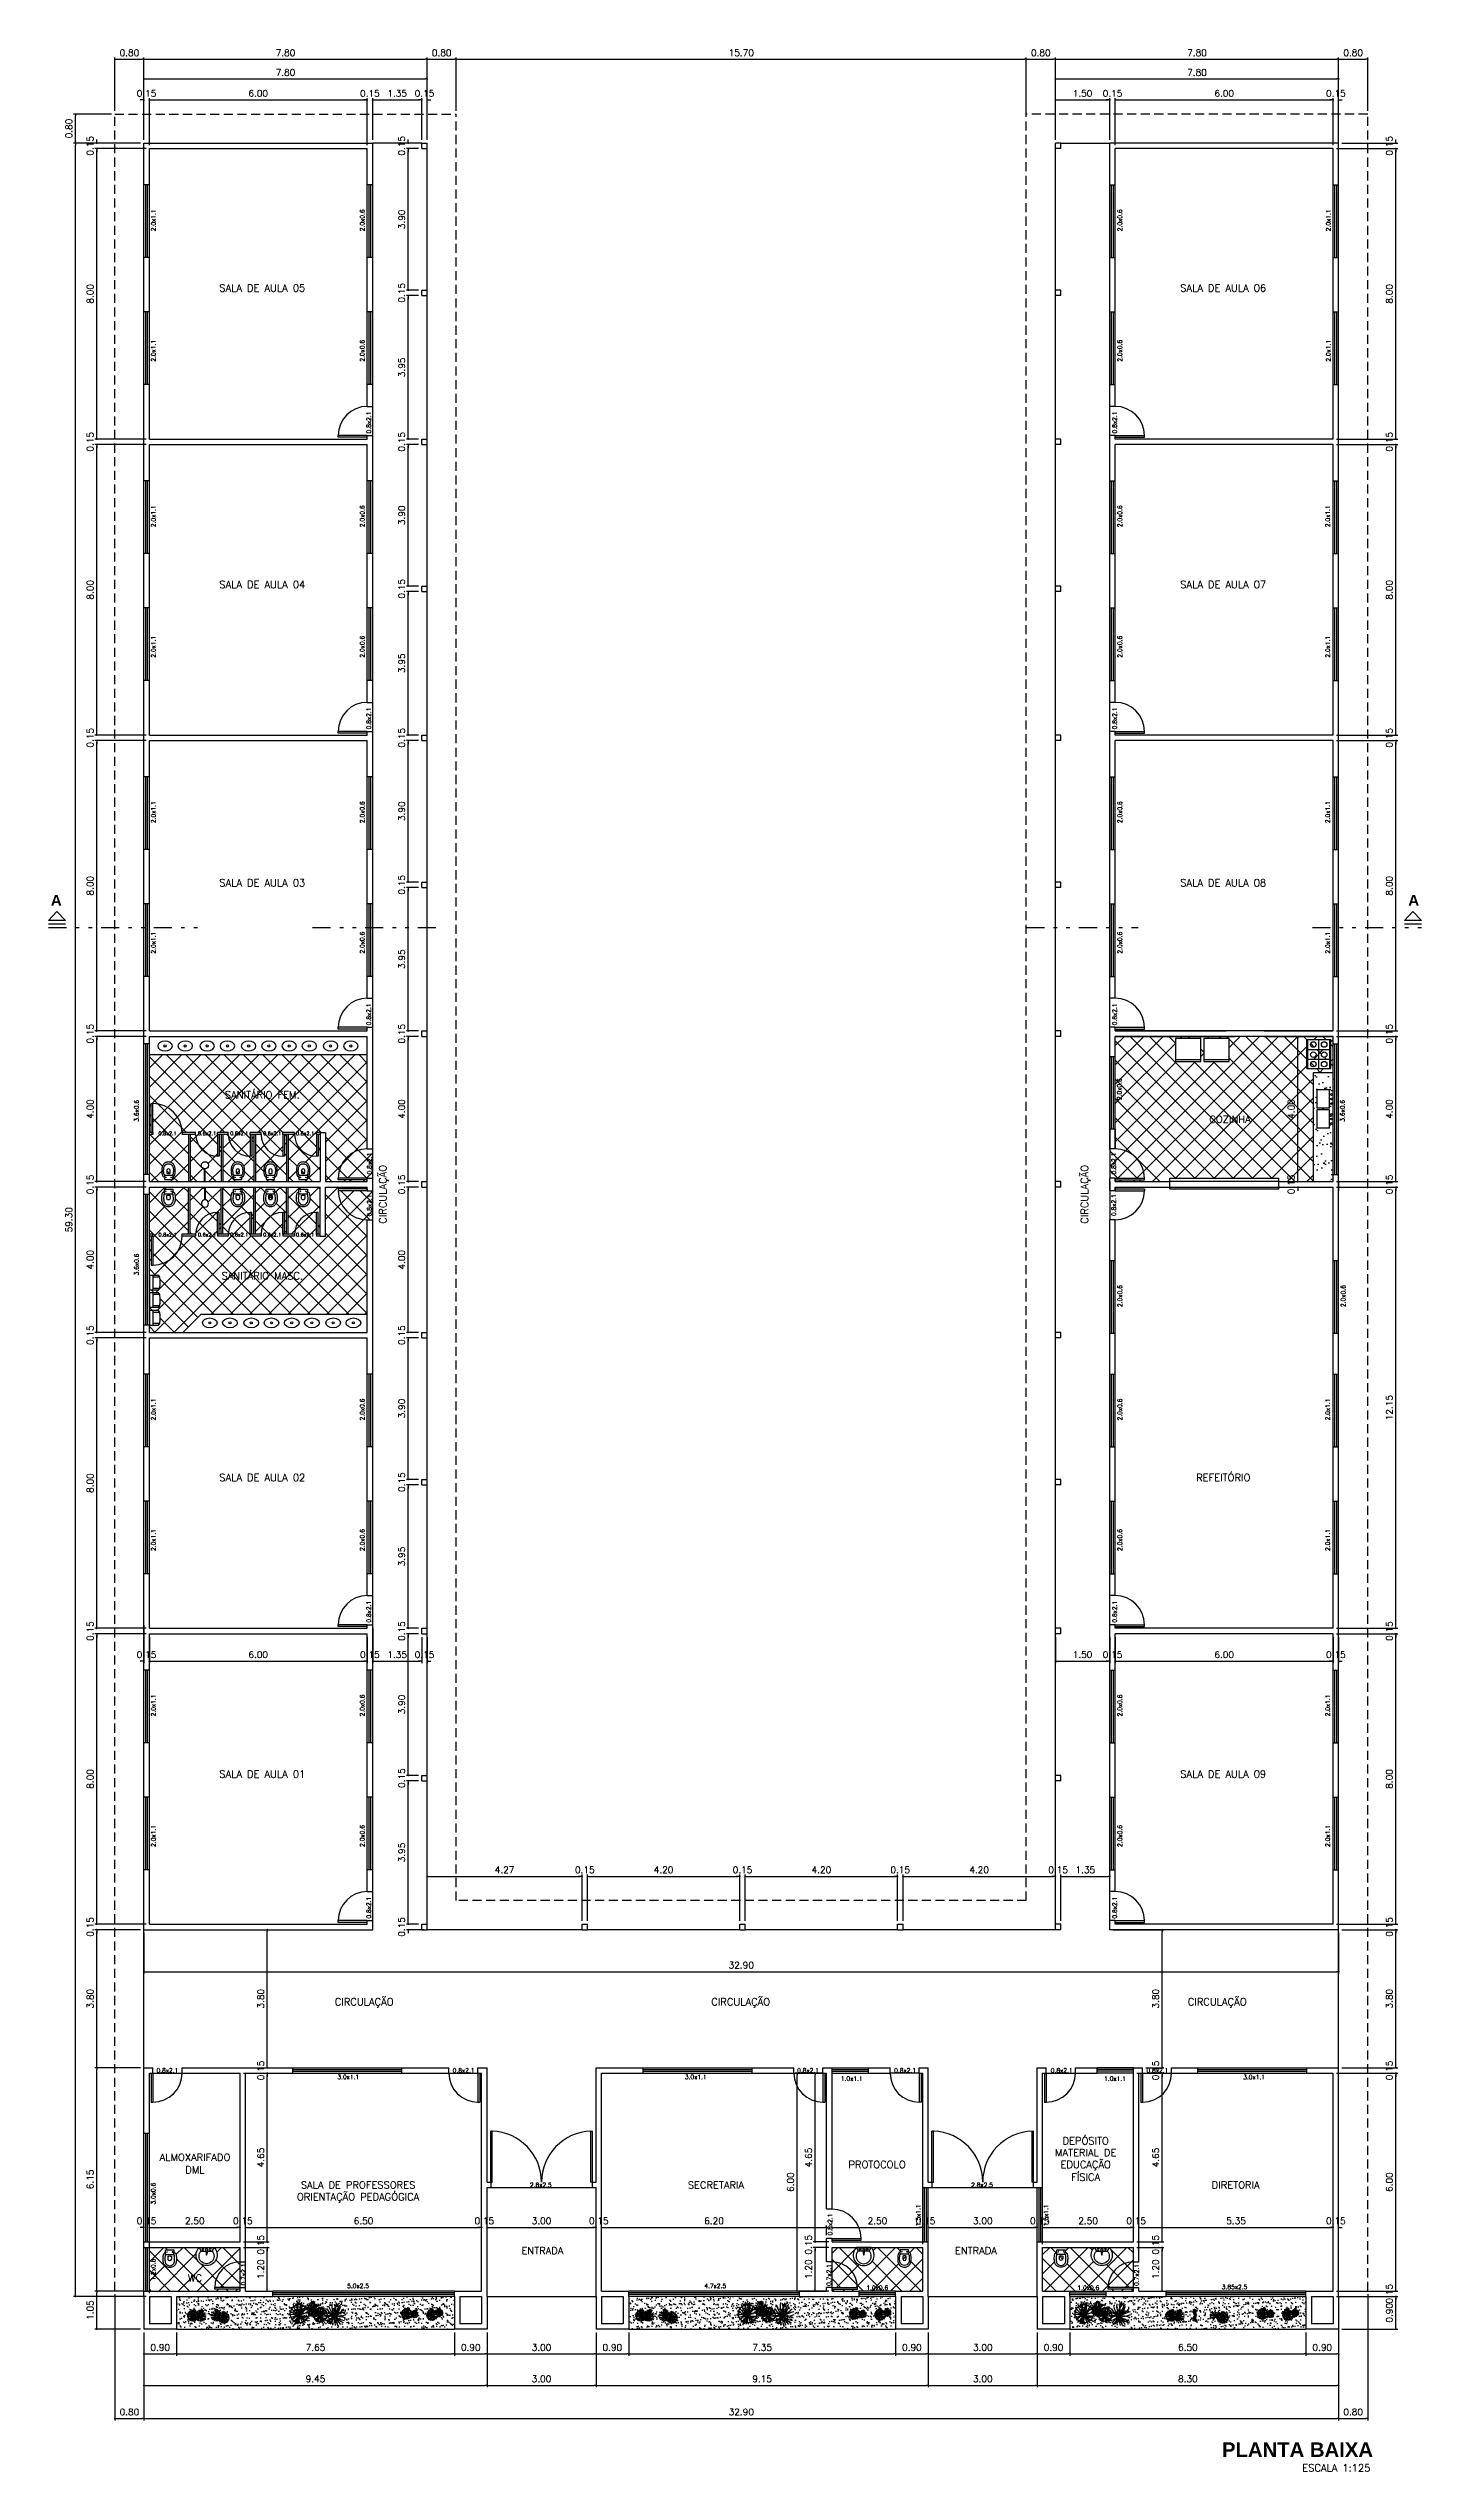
# Model space of a CAD drawing. Extents: x -437 to -220, y 135 to 227.
# Drawn here: x -324.6 to -286.8, y 134.9 to 201.6 of the extents above; entities that cross this region are included whole.
import ezdxf
from ezdxf.enums import TextEntityAlignment as Align

# ---------------------------------------------------------------- set-up
doc = ezdxf.new("R2010")
doc.units = 0
doc.header["$MEASUREMENT"] = 0
doc.linetypes.add('DIVIDE', pattern=[1.25, 0.5, -0.25, 0, -0.25, 0, -0.25])
doc.linetypes.add('HIDDEN', pattern=[0.375, 0.25, -0.125])
doc.layers.get('0').update_dxf_attribs({"linetype": 'CONTINUOUS'})
doc.layers.get('DEFPOINTS').update_dxf_attribs({"linetype": 'CONTINUOUS'})
for name, color, linetype in [('ACESSÓRIO', 2, 'CONTINUOUS'), ('ALVENARIA', 7, 'CONTINUOUS'), ('ALVENARIA1', 44, 'CONTINUOUS'), ('ALVENARIA2', 9, 'CONTINUOUS'), ('COBERTURA', 6, 'CONTINUOUS'), ('COTA', 1, 'CONTINUOUS'), ('HATCH', 30, 'CONTINUOUS'), ('JAPOR', 142, 'CONTINUOUS'), ('JARDIM', 90, 'CONTINUOUS'), ('TEXTO2', 40, 'CONTINUOUS'), ('TEXTO3', 3, 'CONTINUOUS'), ('TEXTO4', 4, 'CONTINUOUS'), ('TEXTO5', 5, 'CONTINUOUS')]:
    doc.layers.add(name, color=color, linetype=linetype)
doc.styles.add('SANSSERIFBOLD', font='sasb____.pfb')
doc.styles.add('SIMPLEX', font='SIMPLEX.SHX')
doc.dimstyles.new('DIM100', dxfattribs={"dimtxt": 0.18, "dimasz": 0.05, "dimexe": 0.05, "dimexo": 0.09, "dimgap": 0.09, "dimtad": 1, "dimzin": 0, "dimdsep": 46, "dimtxsty": 'SIMPLEX', "dimblk": 'DOT', "dimcen": 0.09, "dimadec": 0, "dimazin": 0, "dimtfac": 1, "dimtix": 1, "dimtofl": 0, "dimtmove": 2, "dimatfit": 3, "dimldrblk": 'DOT', "dimfxl": 1, "dimtolj": 1, "dimtzin": 0, "dimarcsym": 0})
pattern_1 = [(37.5, (0, 0), (-0.006299336, 0.19268238), [0, -0.152, 0, -0.17, 0, -0.1625]), (7.5, (0, 0), (0.17697767, 0.2822146), [0, -0.082, 0, -0.137, 0, -0.0525]), (327.5, (-0.123, 0), (0.31141419, 0.000565905), [0, -0.05, 0, -0.18, 0, -0.235]), (317.5, (-0.123, 0), (0.30061266, 0.08776756), [0, -0.025, 0, -0.118, 0, -0.135])]

msp = doc.modelspace()

# ---------------------------------------------------------------- texts
at = {"layer": 'TEXTO2', "style": 'SIMPLEX'}
for s, p in [('2.0x1.1', (-321.625, 196.875)), ('2.0x0.6', (-315.873, 196.875)), ('2.0x0.6', (-295.011, 196.875)), ('2.0x1.1', (-289.27, 196.875)), ('2.0x1.1', (-321.625, 193.282)), ('2.0x0.6', (-315.873, 193.282)), ('2.0x0.6', (-295.011, 193.282)), ('2.0x1.1', (-289.27, 193.282)), ('0.8x2.1', (-315.694, 191.307)), ('0.8x2.1', (-295.154, 191.307)), ('2.0x1.1', (-321.625, 188.725)), ('2.0x0.6', (-315.873, 188.725)), ('2.0x0.6', (-295.011, 188.725)), ('2.0x1.1', (-289.287, 188.725)), ('2.0x1.1', (-321.625, 185.132)), ('2.0x0.6', (-315.873, 185.132)), ('2.0x0.6', (-295.011, 185.132)), ('2.0x1.1', (-289.287, 185.132)), ('0.8x2.1', (-315.694, 183.157)), ('0.8x2.1', (-295.154, 183.157)), ('2.0x0.6', (-315.873, 180.575)), ('2.0x0.6', (-295.011, 180.575)), ('2.0x1.1', (-321.625, 180.575)), ('2.0x1.1', (-289.287, 180.575)), ('2.0x1.1', (-321.625, 176.982)), ('2.0x0.6', (-315.873, 176.982)), ('2.0x0.6', (-295.011, 176.982)), ('2.0x1.1', (-289.287, 176.982)), ('0.8x2.1', (-315.694, 175.007)), ('0.8x2.1', (-295.154, 175.007)), ('2.0x0.6', (-295.025, 172.947)), ('3.6x0.6', (-322.09, 172.35)), ('3.6x0.6', (-288.882, 172.35)), ('0.8x2.1', (-315.675, 170.899)), ('0.8x2.1', (-295.179, 170.899)), ('0.8x2.1', (-315.675, 169.745)), ('0.8x2.1', (-295.179, 169.754)), ('3.6x0.6', (-322.09, 168.119)), ('2.0x0.6', (-295.011, 167.25)), ('2.0x0.6', (-288.861, 167.25)), ('2.0x1.1', (-321.625, 164.125)), ('2.0x0.6', (-315.873, 164.125)), ('2.0x0.6', (-295.011, 164.125)), ('2.0x1.1', (-289.287, 164.125)), ('2.0x0.6', (-315.873, 160.532)), ('2.0x0.6', (-295.011, 160.532)), ('2.0x1.1', (-321.625, 160.532)), ('2.0x1.1', (-289.287, 160.532)), ('0.8x2.1', (-315.694, 158.557)), ('0.8x2.1', (-295.154, 158.557)), ('2.0x1.1', (-321.625, 155.975)), ('2.0x0.6', (-315.873, 155.975)), ('2.0x0.6', (-295.011, 155.975)), ('2.0x1.1', (-289.287, 155.975)), ('2.0x1.1', (-321.625, 152.382)), ('2.0x0.6', (-315.873, 152.382)), ('2.0x0.6', (-295.011, 152.382)), ('2.0x1.1', (-289.287, 152.382)), ('0.8x2.1', (-315.694, 150.407)), ('0.8x2.1', (-295.154, 150.407)), ('3.0x0.6', (-321.63, 142.531)), ('1.5x1.1', (-300.564, 141.935)), ('1.5x1.1', (-297.048, 141.935)), ('0.8x2.1', (-302.991, 141.681)), ('1.2x0.6', (-321.63, 140.441)), ('0.7x2.1', (-319.145, 140.305)), ('0.7x2.1', (-303.024, 140.292)), ('0.7x2.1', (-294.55, 140.292))]:
    msp.add_text(s, height=0.12, rotation=90, dxfattribs=at).set_placement(p, align=Align.CENTER)
for s, height, p in [('0.8x2.1', 0.1, (-321.293, 171.68)), ('0.6x2.1', 0.1, (-320.208, 171.68)), ('0.6x2.1', 0.1, (-319.319, 171.68)), ('0.6x2.1', 0.1, (-318.413, 171.68)), ('0.6x2.1', 0.1, (-317.506, 171.68)), ('0.8x2.1', 0.1, (-321.293, 168.891)), ('0.6x2.1', 0.1, (-320.208, 168.891)), ('0.6x2.1', 0.1, (-319.319, 168.891)), ('0.6x2.1', 0.1, (-318.413, 168.891)), ('0.6x2.1', 0.1, (-317.506, 168.891)), ('0.8x2.1', 0.12, (-321.298, 145.866)), ('3.0x1.1', 0.12, (-316.317, 145.687)), ('0.8x2.1', 0.12, (-313.142, 145.866)), ('3.0x1.1', 0.12, (-306.749, 145.687)), ('0.8x2.1', 0.12, (-303.656, 145.866)), ('1.0x1.1', 0.12, (-302.454, 145.641)), ('0.8x2.1', 0.12, (-300.984, 145.866)), ('0.8x2.1', 0.12, (-296.672, 145.866)), ('1.0x1.1', 0.12, (-295.204, 145.641)), ('0.8x2.1', 0.12, (-294.037, 145.866)), ('3.0x1.1', 0.12, (-291.374, 145.681)), ('2.8x2.5', 0.12, (-311.016, 142.712)), ('2.8x2.5', 0.12, (-298.866, 142.712)), ('5.0x2.5', 0.12, (-316.048, 139.933)), ('4.7x2.5', 0.12, (-306.213, 139.933)), ('1.0x0.6', 0.12, (-301.751, 139.88)), ('1.0x0.6', 0.12, (-295.939, 139.88)), ('3.85x2.5', 0.12, (-291.912, 139.902))]:
    msp.add_text(s, height=height, dxfattribs=at).set_placement(p, align=Align.CENTER)
msp.add_text('ESCALA 1:125', height=0.2, dxfattribs=at).set_placement((-288.17, 134.879), align=Align.RIGHT)
at = {"layer": 'TEXTO3', "style": 'SIMPLEX'}
for s, p in [('SALA DE AULA 05', (-318.686, 194.91)), ('SALA DE AULA 06', (-292.224, 194.91)), ('SALA DE AULA 04', (-318.686, 186.744)), ('SALA DE AULA 07', (-292.224, 186.744)), ('SALA DE AULA 03', (-318.686, 178.531)), ('SALA DE AULA 08', (-292.224, 178.531)), ('SANITÁRIO FEM.', (-318.686, 172.692)), ('COZINHA', (-292.036, 172.018)), ('SANITÁRIO MASC.', (-318.686, 167.707)), ('SALA DE AULA 02', (-318.686, 162.152)), ('REFEITÓRIO', (-292.224, 162.152)), ('SALA DE AULA 01', (-318.686, 153.987)), ('SALA DE AULA 09', (-292.224, 153.987)), ('CIRCULAÇÃO', (-315.88, 147.714)), ('CIRCULAÇÃO', (-305.511, 147.714)), ('CIRCULAÇÃO', (-292.39, 147.714)), ('DEPÓSITO', (-296.011, 143.887)), ('ALMOXARIFADO', (-320.539, 143.433)), ('MATERIAL DE', (-296.011, 143.56)), ('EDUCAÇÃO', (-296.011, 143.233)), ('DML', (-320.539, 143.088)), ('SALA DE PROFESSORES', (-316.048, 142.67)), ('SECRETARIA', (-306.193, 142.67)), ('PROTOCOLO', (-301.757, 143.233)), ('FÍSICA', (-296.011, 142.888)), ('DIRETORIA', (-291.881, 142.67)), ('ORIENTAÇÃO PEDAGÓGICA', (-316.048, 142.343)), ('ENTRADA', (-310.971, 140.862)), ('ENTRADA', (-299.035, 140.862)), ('WC', (-320.539, 140.108))]:
    msp.add_text(s, height=0.2, dxfattribs=at).set_placement(p, align=Align.CENTER)
for p in [(-315.266, 170.052), (-295.943, 170.052)]:
    msp.add_text('CIRCULAÇÃO', height=0.2, rotation=90, dxfattribs=at).set_placement(p, align=Align.CENTER)
at = {"layer": 'TEXTO4', "style": 'SANSSERIFBOLD'}
for p in [(-324.359, 177.998), (-286.979, 177.998)]:
    msp.add_text('A', height=0.3, dxfattribs=at).set_placement(p, align=Align.CENTER)
at = {"layer": 'TEXTO5', "style": 'SANSSERIFBOLD'}
msp.add_text('PLANTA BAIXA', height=0.4, dxfattribs=at).set_placement((-288.099, 135.282), align=Align.RIGHT)

# ---------------------------------------------------------------- blocks, each defined once
blk = doc.blocks.new('CHU2')
at = {"layer": 'ACESSÓRIO'}
for p, q in [((0, 0), (0, -0.35)), ((0.02, 0), (0.02, -0.35))]:
    blk.add_line(p, q, dxfattribs=at)
blk.add_circle((0.01, -0.45), 0.1, dxfattribs=at)
blk = doc.blocks.new('VASO4')
at = {"layer": 'ACESSÓRIO', "linetype": 'Continuous'}
blk.add_line((0.008, 0.129), (0.008, -0.101), dxfattribs=at)
at = {"layer": 'ACESSÓRIO'}
for points in [[(0.008, -0.101), (0.062, -0.101, -0.230445), (0.076, -0.11, 0.23338), (0.136, -0.159, 0.01224), (0.166, -0.164, 0.012146), (0.196, -0.168, 0.027041), (0.266, -0.171, 0.02486), (0.326, -0.166, 0.024258), (0.356, -0.161, 0.054364), (0.396, -0.145, 0.124881), (0.462, -0.086, 0.148509), (0.492, 0.014, 0.148509), (0.462, 0.114, 0.124881), (0.396, 0.173, 0.054364), (0.356, 0.188, 0.024258), (0.326, 0.194, 0.02486), (0.266, 0.198, 0.027041), (0.196, 0.196, 0.012146), (0.166, 0.192, 0.01224), (0.136, 0.186, 0.23338), (0.076, 0.138, -0.230445), (0.062, 0.129), (0.008, 0.129)], [(0.131, 0.116, -0.294455), (0.146, 0.137, -0.039934), (0.174, 0.142, -0.011944), (0.201, 0.146, -0.026776), (0.265, 0.148, -0.024689), (0.319, 0.144, -0.023307), (0.344, 0.14, -0.058725), (0.376, 0.127, -0.118027), (0.421, 0.086, -0.148338), (0.442, 0.014, -0.148338), (0.421, -0.058, -0.118027), (0.376, -0.099, -0.058725), (0.344, -0.112, -0.023307), (0.319, -0.117, -0.024689), (0.265, -0.121, -0.026776), (0.201, -0.118, -0.011944), (0.174, -0.115, -0.039934), (0.146, -0.109, -0.294455), (0.131, -0.089)]]:
    blk.add_lwpolyline(points, format="xyb", dxfattribs=at)
for points in [[(0.124, 0.129), (0.062, 0.129)], [(0.131, 0.119), (0.131, 0.117), (0.131, 0.014), (0.131, -0.09), (0.131, -0.092)], [(0.124, -0.101), (0.062, -0.101)]]:
    blk.add_lwpolyline(points, dxfattribs=at)
blk.add_lwpolyline([(0.296, 0.04, 0.226513), (0.261, 0.059), (0.182, 0.059, 0.186813), (0.182, -0.032), (0.261, -0.032, 0.226513), (0.296, -0.012, 0.326923)], format="xyb", close=True, dxfattribs=at)
for centre in [(0.066, 0.089), (0.066, -0.061)]:
    blk.add_circle(centre, 0.0075, dxfattribs=at)
for centre, start, end in [((0.123, 0.121), 351.74634, 83.80897), ((0.123, -0.093), 276.19103, 8.25366)]:
    blk.add_arc(centre, 0.00842, start, end, dxfattribs=at)
blk = doc.blocks.new('LAVAT01')
at = {"layer": 'ACESSÓRIO'}
for p, q in [((-0.2, 0), (-0.15, 0.1)), ((-0.2, 0), (0.2, 0)), ((-0.15, 0.1), (0.15, 0.1)), ((-0.025, 0.05), (-0.015, 0.17)), ((0.015, 0.17), (-0.015, 0.17)), ((0.025, 0.05), (0.015, 0.17)), ((0.2, 0), (0.15, 0.1))]:
    blk.add_line(p, q, dxfattribs=at)
for centre, radius in [((-0.1, 0.05), 0.025), ((0, 0.2), 0.01), ((0.1, 0.05), 0.025)]:
    blk.add_circle(centre, radius, dxfattribs=at)
for centre, radius, start, end in [((0, 0.21), 0.29, 313.60282, 226.39718), ((0, 0.243), 0.207, 316.39718, 223.60282), ((0, 0.05), 0.025, 180, 0)]:
    blk.add_arc(centre, radius, start, end, dxfattribs=at)
blk = doc.blocks.new('MIC2')
at = {"layer": 'ACESSÓRIO'}
for p, q in [((-0.2, 0.25), (-0.2, 0)), ((-0.2, 0.1), (0.2, 0.1)), ((-0.2, 0), (0.2, 0)), ((-0.15, 0.25), (-0.15, 0.1)), ((0.15, 0.1), (0.15, 0.25)), ((0.2, 0), (0.2, 0.25))]:
    blk.add_line(p, q, dxfattribs=at)
blk.add_lwpolyline([(0.2, 0.25, 0.26275), (0.192, 0.264, 0.074651), (0.141, 0.285, 0.035463), (0.082, 0.296, 0.025802), (0, 0.3, 0.025802), (-0.082, 0.296, 0.035463), (-0.141, 0.285, 0.074651), (-0.192, 0.264, 0.26275), (-0.2, 0.25, 0.26275)], format="xyb", dxfattribs=at)
for centre in [(-0.175, 0.237), (0.175, 0.237)]:
    blk.add_arc(centre, 0.0283, 28.07249, 151.92751, dxfattribs=at)
blk = doc.blocks.new('DOT')
at = {"layer": 'ALVENARIA', "color": 0, "linetype": 'ByBlock'}
blk.add_line((-0.5, 0), (-1, 0), dxfattribs=at)
at = {"layer": 'ALVENARIA', "color": 0, "linetype": 'ByBlock', "const_width": 0.5}
blk.add_lwpolyline([(-0.25, 0, 1), (0.25, 0, 1)], format="xyb", close=True, dxfattribs=at)
blk = doc.blocks.new('*D111')
at = {"color": 0, "linetype": 'ByBlock'}
for p, q in [((-321.996, 141.602), (-322.046, 141.602)), ((-321.946, 139.941), (-321.946, 141.652)), ((-321.796, 139.791), (-321.796, 141.652)), ((-321.746, 141.602), (-321.696, 141.602))]:
    blk.add_line(p, q, dxfattribs=at)
at = {"layer": 'DEFPOINTS', "color": 0, "linetype": 'ByBlock'}
for p in [(-321.796, 141.602), (-321.946, 139.851), (-321.796, 139.701)]:
    blk.add_point(p, dxfattribs=at)
at = {"color": 0, "linetype": 'ByBlock', "xscale": 0.05, "yscale": 0.05, "zscale": 0.05}
blk.add_blockref('DOT', (-321.946, 141.602), dxfattribs=at)
at = {"color": 0, "linetype": 'ByBlock', "xscale": 0.05, "yscale": 0.05, "zscale": 0.05, "rotation": 180}
blk.add_blockref('DOT', (-321.796, 141.602), dxfattribs=at)
at = {"color": 0, "linetype": 'ByBlock', "insert": (-321.871, 141.782), "char_height": 0.18, "attachment_point": 5, "style": 'SIMPLEX'}
blk.add_mtext('\\A1;0.15', dxfattribs=at)
blk = doc.blocks.new('*D112')
at = {"color": 0, "linetype": 'ByBlock'}
for p, q in [((-321.746, 141.602), (-319.346, 141.602)), ((-319.296, 141.291), (-319.296, 141.652))]:
    blk.add_line(p, q, dxfattribs=at)
at = {"layer": 'DEFPOINTS', "color": 0, "linetype": 'ByBlock'}
for p in [(-319.296, 141.602), (-319.296, 141.201), (-321.796, 139.701)]:
    blk.add_point(p, dxfattribs=at)
at = {"color": 0, "linetype": 'ByBlock', "xscale": 0.05, "yscale": 0.05, "zscale": 0.05, "rotation": 180}
blk.add_blockref('DOT', (-321.796, 141.602), dxfattribs=at)
at = {"color": 0, "linetype": 'ByBlock', "xscale": 0.05, "yscale": 0.05, "zscale": 0.05}
blk.add_blockref('DOT', (-319.296, 141.602), dxfattribs=at)
at = {"color": 0, "linetype": 'ByBlock', "insert": (-320.546, 141.782), "char_height": 0.18, "attachment_point": 5, "style": 'SIMPLEX'}
blk.add_mtext('\\A1;2.50', dxfattribs=at)
blk = doc.blocks.new('*D113')
at = {"color": 0, "linetype": 'ByBlock'}
for p, q in [((-319.346, 141.602), (-319.396, 141.602)), ((-319.146, 139.941), (-319.146, 141.652)), ((-319.096, 141.602), (-319.046, 141.602))]:
    blk.add_line(p, q, dxfattribs=at)
at = {"layer": 'DEFPOINTS', "color": 0, "linetype": 'ByBlock'}
for p in [(-319.146, 141.602), (-319.296, 141.201), (-319.146, 139.851)]:
    blk.add_point(p, dxfattribs=at)
at = {"color": 0, "linetype": 'ByBlock', "xscale": 0.05, "yscale": 0.05, "zscale": 0.05}
blk.add_blockref('DOT', (-319.296, 141.602), dxfattribs=at)
at = {"color": 0, "linetype": 'ByBlock', "xscale": 0.05, "yscale": 0.05, "zscale": 0.05, "rotation": 180}
blk.add_blockref('DOT', (-319.146, 141.602), dxfattribs=at)
at = {"color": 0, "linetype": 'ByBlock', "insert": (-319.221, 141.782), "char_height": 0.18, "attachment_point": 5, "style": 'SIMPLEX'}
blk.add_mtext('\\A1;0.15', dxfattribs=at)
blk = doc.blocks.new('*D114')
at = {"color": 0, "linetype": 'ByBlock'}
for p, q in [((-319.096, 141.602), (-312.696, 141.602)), ((-312.646, 139.941), (-312.646, 141.652))]:
    blk.add_line(p, q, dxfattribs=at)
at = {"layer": 'DEFPOINTS', "color": 0, "linetype": 'ByBlock'}
for p in [(-312.646, 141.602), (-319.146, 139.851), (-312.646, 139.851)]:
    blk.add_point(p, dxfattribs=at)
at = {"color": 0, "linetype": 'ByBlock', "xscale": 0.05, "yscale": 0.05, "zscale": 0.05, "rotation": 180}
blk.add_blockref('DOT', (-319.146, 141.602), dxfattribs=at)
at = {"color": 0, "linetype": 'ByBlock', "xscale": 0.05, "yscale": 0.05, "zscale": 0.05}
blk.add_blockref('DOT', (-312.646, 141.602), dxfattribs=at)
at = {"color": 0, "linetype": 'ByBlock', "insert": (-315.896, 141.782), "char_height": 0.18, "attachment_point": 5, "style": 'SIMPLEX'}
blk.add_mtext('\\A1;6.50', dxfattribs=at)
blk = doc.blocks.new('*D115')
at = {"color": 0, "linetype": 'ByBlock'}
for p, q in [((-312.696, 141.602), (-312.746, 141.602)), ((-312.496, 139.791), (-312.496, 141.652)), ((-312.446, 141.602), (-312.396, 141.602))]:
    blk.add_line(p, q, dxfattribs=at)
at = {"layer": 'DEFPOINTS', "color": 0, "linetype": 'ByBlock'}
for p in [(-312.496, 141.602), (-312.646, 139.851), (-312.496, 139.701)]:
    blk.add_point(p, dxfattribs=at)
at = {"color": 0, "linetype": 'ByBlock', "xscale": 0.05, "yscale": 0.05, "zscale": 0.05}
blk.add_blockref('DOT', (-312.646, 141.602), dxfattribs=at)
at = {"color": 0, "linetype": 'ByBlock', "xscale": 0.05, "yscale": 0.05, "zscale": 0.05, "rotation": 180}
blk.add_blockref('DOT', (-312.496, 141.602), dxfattribs=at)
at = {"color": 0, "linetype": 'ByBlock', "insert": (-312.571, 141.782), "char_height": 0.18, "attachment_point": 5, "style": 'SIMPLEX'}
blk.add_mtext('\\A1;0.15', dxfattribs=at)
blk = doc.blocks.new('*D116')
at = {"color": 0, "linetype": 'ByBlock'}
for p, q in [((-312.446, 141.602), (-309.546, 141.602)), ((-309.496, 139.791), (-309.496, 141.652))]:
    blk.add_line(p, q, dxfattribs=at)
at = {"layer": 'DEFPOINTS', "color": 0, "linetype": 'ByBlock'}
for p in [(-309.496, 141.602), (-312.496, 139.701), (-309.496, 139.701)]:
    blk.add_point(p, dxfattribs=at)
at = {"color": 0, "linetype": 'ByBlock', "xscale": 0.05, "yscale": 0.05, "zscale": 0.05, "rotation": 180}
blk.add_blockref('DOT', (-312.496, 141.602), dxfattribs=at)
at = {"color": 0, "linetype": 'ByBlock', "xscale": 0.05, "yscale": 0.05, "zscale": 0.05}
blk.add_blockref('DOT', (-309.496, 141.602), dxfattribs=at)
at = {"color": 0, "linetype": 'ByBlock', "insert": (-310.996, 141.782), "char_height": 0.18, "attachment_point": 5, "style": 'SIMPLEX'}
blk.add_mtext('\\A1;3.00', dxfattribs=at)
blk = doc.blocks.new('*D117')
at = {"color": 0, "linetype": 'ByBlock'}
for p, q in [((-309.546, 141.602), (-309.596, 141.602)), ((-309.346, 139.941), (-309.346, 141.652)), ((-309.296, 141.602), (-309.246, 141.602))]:
    blk.add_line(p, q, dxfattribs=at)
at = {"layer": 'DEFPOINTS', "color": 0, "linetype": 'ByBlock'}
for p in [(-309.346, 141.602), (-309.496, 139.701), (-309.346, 139.851)]:
    blk.add_point(p, dxfattribs=at)
at = {"color": 0, "linetype": 'ByBlock', "xscale": 0.05, "yscale": 0.05, "zscale": 0.05}
blk.add_blockref('DOT', (-309.496, 141.602), dxfattribs=at)
at = {"color": 0, "linetype": 'ByBlock', "xscale": 0.05, "yscale": 0.05, "zscale": 0.05, "rotation": 180}
blk.add_blockref('DOT', (-309.346, 141.602), dxfattribs=at)
at = {"color": 0, "linetype": 'ByBlock', "insert": (-309.421, 141.782), "char_height": 0.18, "attachment_point": 5, "style": 'SIMPLEX'}
blk.add_mtext('\\A1;0.15', dxfattribs=at)
blk = doc.blocks.new('*D118')
at = {"color": 0, "linetype": 'ByBlock'}
for p, q in [((-309.296, 141.602), (-303.196, 141.602)), ((-303.146, 141.391), (-303.146, 141.652))]:
    blk.add_line(p, q, dxfattribs=at)
at = {"layer": 'DEFPOINTS', "color": 0, "linetype": 'ByBlock'}
for p in [(-303.146, 141.602), (-303.146, 141.301), (-309.346, 139.851)]:
    blk.add_point(p, dxfattribs=at)
at = {"color": 0, "linetype": 'ByBlock', "xscale": 0.05, "yscale": 0.05, "zscale": 0.05, "rotation": 180}
blk.add_blockref('DOT', (-309.346, 141.602), dxfattribs=at)
at = {"color": 0, "linetype": 'ByBlock', "xscale": 0.05, "yscale": 0.05, "zscale": 0.05}
blk.add_blockref('DOT', (-303.146, 141.602), dxfattribs=at)
at = {"color": 0, "linetype": 'ByBlock', "insert": (-306.246, 141.782), "char_height": 0.18, "attachment_point": 5, "style": 'SIMPLEX'}
blk.add_mtext('\\A1;6.20', dxfattribs=at)
blk = doc.blocks.new('*D119')
at = {"color": 0, "linetype": 'ByBlock'}
for p, q in [((-302.946, 141.602), (-300.546, 141.602)), ((-300.496, 141.141), (-300.496, 141.652))]:
    blk.add_line(p, q, dxfattribs=at)
at = {"layer": 'DEFPOINTS', "color": 0, "linetype": 'ByBlock'}
for p in [(-300.496, 141.602), (-302.996, 141.051), (-300.496, 141.051)]:
    blk.add_point(p, dxfattribs=at)
at = {"color": 0, "linetype": 'ByBlock', "xscale": 0.05, "yscale": 0.05, "zscale": 0.05, "rotation": 180}
blk.add_blockref('DOT', (-302.996, 141.602), dxfattribs=at)
at = {"color": 0, "linetype": 'ByBlock', "xscale": 0.05, "yscale": 0.05, "zscale": 0.05}
blk.add_blockref('DOT', (-300.496, 141.602), dxfattribs=at)
at = {"color": 0, "linetype": 'ByBlock', "insert": (-301.746, 141.782), "char_height": 0.18, "attachment_point": 5, "style": 'SIMPLEX'}
blk.add_mtext('\\A1;2.50', dxfattribs=at)
blk = doc.blocks.new('*D120')
at = {"color": 0, "linetype": 'ByBlock'}
for p, q in [((-300.546, 141.602), (-300.596, 141.602)), ((-300.346, 141.141), (-300.346, 141.652)), ((-300.296, 141.602), (-300.246, 141.602))]:
    blk.add_line(p, q, dxfattribs=at)
at = {"layer": 'DEFPOINTS', "color": 0, "linetype": 'ByBlock'}
for p in [(-300.346, 141.602), (-300.496, 141.051), (-300.346, 141.051)]:
    blk.add_point(p, dxfattribs=at)
at = {"color": 0, "linetype": 'ByBlock', "xscale": 0.05, "yscale": 0.05, "zscale": 0.05}
blk.add_blockref('DOT', (-300.496, 141.602), dxfattribs=at)
at = {"color": 0, "linetype": 'ByBlock', "xscale": 0.05, "yscale": 0.05, "zscale": 0.05, "rotation": 180}
blk.add_blockref('DOT', (-300.346, 141.602), dxfattribs=at)
at = {"color": 0, "linetype": 'ByBlock', "insert": (-300.421, 141.782), "char_height": 0.18, "attachment_point": 5, "style": 'SIMPLEX'}
blk.add_mtext('\\A1;0.15', dxfattribs=at)
blk = doc.blocks.new('*D121')
at = {"color": 0, "linetype": 'ByBlock'}
for p, q in [((-300.296, 141.602), (-297.396, 141.602)), ((-297.346, 141.291), (-297.346, 141.652))]:
    blk.add_line(p, q, dxfattribs=at)
at = {"layer": 'DEFPOINTS', "color": 0, "linetype": 'ByBlock'}
for p in [(-297.346, 141.602), (-300.346, 141.051), (-297.346, 141.201)]:
    blk.add_point(p, dxfattribs=at)
at = {"color": 0, "linetype": 'ByBlock', "xscale": 0.05, "yscale": 0.05, "zscale": 0.05, "rotation": 180}
blk.add_blockref('DOT', (-300.346, 141.602), dxfattribs=at)
at = {"color": 0, "linetype": 'ByBlock', "xscale": 0.05, "yscale": 0.05, "zscale": 0.05}
blk.add_blockref('DOT', (-297.346, 141.602), dxfattribs=at)
at = {"color": 0, "linetype": 'ByBlock', "insert": (-298.846, 141.782), "char_height": 0.18, "attachment_point": 5, "style": 'SIMPLEX'}
blk.add_mtext('\\A1;3.00', dxfattribs=at)
blk = doc.blocks.new('*D122')
at = {"color": 0, "linetype": 'ByBlock'}
for p, q in [((-297.396, 141.602), (-297.446, 141.602)), ((-297.196, 141.141), (-297.196, 141.652)), ((-297.146, 141.602), (-297.096, 141.602))]:
    blk.add_line(p, q, dxfattribs=at)
at = {"layer": 'DEFPOINTS', "color": 0, "linetype": 'ByBlock'}
for p in [(-297.196, 141.602), (-297.346, 141.201), (-297.196, 141.051)]:
    blk.add_point(p, dxfattribs=at)
at = {"color": 0, "linetype": 'ByBlock', "xscale": 0.05, "yscale": 0.05, "zscale": 0.05}
blk.add_blockref('DOT', (-297.346, 141.602), dxfattribs=at)
at = {"color": 0, "linetype": 'ByBlock', "xscale": 0.05, "yscale": 0.05, "zscale": 0.05, "rotation": 180}
blk.add_blockref('DOT', (-297.196, 141.602), dxfattribs=at)
at = {"color": 0, "linetype": 'ByBlock', "insert": (-297.271, 141.782), "char_height": 0.18, "attachment_point": 5, "style": 'SIMPLEX'}
blk.add_mtext('\\A1;0.15', dxfattribs=at)
blk = doc.blocks.new('*D123')
at = {"layer": 'COTA', "color": 0, "lineweight": -2}
for p, q in [((-297.196, 141.141), (-297.196, 141.652)), ((-297.146, 141.602), (-294.746, 141.602)), ((-294.696, 141.291), (-294.696, 141.652))]:
    blk.add_line(p, q, dxfattribs=at)
at = {"layer": 'DEFPOINTS', "color": 0}
for p in [(-294.696, 141.602), (-297.196, 141.051), (-294.696, 141.201)]:
    blk.add_point(p, dxfattribs=at)
at = {"layer": 'COTA', "color": 0, "lineweight": -2, "xscale": 0.05, "yscale": 0.05, "zscale": 0.05, "rotation": 180}
blk.add_blockref('DOT', (-297.196, 141.602), dxfattribs=at)
at = {"layer": 'COTA', "color": 0, "lineweight": -2, "xscale": 0.05, "yscale": 0.05, "zscale": 0.05}
blk.add_blockref('DOT', (-294.696, 141.602), dxfattribs=at)
at = {"layer": 'COTA', "color": 0, "insert": (-295.946, 141.782), "char_height": 0.18, "attachment_point": 5, "style": 'SIMPLEX'}
blk.add_mtext('\\A1;2.50', dxfattribs=at)
blk = doc.blocks.new('*D124')
at = {"layer": 'COTA', "color": 0, "lineweight": -2}
for p, q in [((-294.746, 141.602), (-294.796, 141.602)), ((-294.696, 141.291), (-294.696, 141.652)), ((-294.546, 141.291), (-294.546, 141.652)), ((-294.496, 141.602), (-294.446, 141.602))]:
    blk.add_line(p, q, dxfattribs=at)
at = {"layer": 'DEFPOINTS', "color": 0}
for p in [(-294.546, 141.602), (-294.696, 141.201), (-294.546, 141.201)]:
    blk.add_point(p, dxfattribs=at)
at = {"layer": 'COTA', "color": 0, "lineweight": -2, "xscale": 0.05, "yscale": 0.05, "zscale": 0.05}
blk.add_blockref('DOT', (-294.696, 141.602), dxfattribs=at)
at = {"layer": 'COTA', "color": 0, "lineweight": -2, "xscale": 0.05, "yscale": 0.05, "zscale": 0.05, "rotation": 180}
blk.add_blockref('DOT', (-294.546, 141.602), dxfattribs=at)
at = {"layer": 'COTA', "color": 0, "insert": (-294.621, 141.782), "char_height": 0.18, "attachment_point": 5, "style": 'SIMPLEX'}
blk.add_mtext('\\A1;0.15', dxfattribs=at)
blk = doc.blocks.new('*D125')
at = {"layer": 'COTA', "color": 0, "lineweight": -2}
for p, q in [((-294.546, 141.291), (-294.546, 141.652)), ((-294.496, 141.602), (-289.246, 141.602)), ((-289.196, 141.291), (-289.196, 141.652))]:
    blk.add_line(p, q, dxfattribs=at)
at = {"layer": 'DEFPOINTS', "color": 0}
for p in [(-289.196, 141.602), (-294.546, 141.201), (-289.196, 141.201)]:
    blk.add_point(p, dxfattribs=at)
at = {"layer": 'COTA', "color": 0, "lineweight": -2, "xscale": 0.05, "yscale": 0.05, "zscale": 0.05, "rotation": 180}
blk.add_blockref('DOT', (-294.546, 141.602), dxfattribs=at)
at = {"layer": 'COTA', "color": 0, "lineweight": -2, "xscale": 0.05, "yscale": 0.05, "zscale": 0.05}
blk.add_blockref('DOT', (-289.196, 141.602), dxfattribs=at)
at = {"layer": 'COTA', "color": 0, "insert": (-291.871, 141.782), "char_height": 0.18, "attachment_point": 5, "style": 'SIMPLEX'}
blk.add_mtext('\\A1;5.35', dxfattribs=at)
blk = doc.blocks.new('*D126')
at = {"layer": 'COTA', "color": 0, "lineweight": -2}
for p, q in [((-289.246, 141.602), (-289.296, 141.602)), ((-289.196, 141.291), (-289.196, 141.652)), ((-289.046, 141.291), (-289.046, 141.652)), ((-288.996, 141.602), (-288.946, 141.602))]:
    blk.add_line(p, q, dxfattribs=at)
at = {"layer": 'DEFPOINTS', "color": 0}
for p in [(-289.046, 141.602), (-289.196, 141.201), (-289.046, 141.201)]:
    blk.add_point(p, dxfattribs=at)
at = {"layer": 'COTA', "color": 0, "lineweight": -2, "xscale": 0.05, "yscale": 0.05, "zscale": 0.05}
blk.add_blockref('DOT', (-289.196, 141.602), dxfattribs=at)
at = {"layer": 'COTA', "color": 0, "lineweight": -2, "xscale": 0.05, "yscale": 0.05, "zscale": 0.05, "rotation": 180}
blk.add_blockref('DOT', (-289.046, 141.602), dxfattribs=at)
at = {"layer": 'COTA', "color": 0, "insert": (-289.121, 141.782), "char_height": 0.18, "attachment_point": 5, "style": 'SIMPLEX'}
blk.add_mtext('\\A1;0.15', dxfattribs=at)
blk = doc.blocks.new('*D127')
at = {"color": 0, "linetype": 'ByBlock'}
for p, q in [((-321.946, 158.186), (-321.946, 157.145)), ((-321.796, 157.861), (-321.796, 157.145)), ((-321.996, 157.195), (-322.046, 157.195)), ((-321.746, 157.195), (-321.696, 157.195))]:
    blk.add_line(p, q, dxfattribs=at)
at = {"layer": 'DEFPOINTS', "color": 0, "linetype": 'ByBlock'}
for p in [(-321.946, 158.276), (-321.796, 157.951), (-321.796, 157.195)]:
    blk.add_point(p, dxfattribs=at)
at = {"color": 0, "linetype": 'ByBlock', "xscale": 0.05, "yscale": 0.05, "zscale": 0.05}
blk.add_blockref('DOT', (-321.946, 157.195), dxfattribs=at)
at = {"color": 0, "linetype": 'ByBlock', "xscale": 0.05, "yscale": 0.05, "zscale": 0.05, "rotation": 180}
blk.add_blockref('DOT', (-321.796, 157.195), dxfattribs=at)
at = {"color": 0, "linetype": 'ByBlock', "insert": (-321.871, 157.375), "char_height": 0.18, "attachment_point": 5, "style": 'SIMPLEX'}
blk.add_mtext('\\A1;0.15', dxfattribs=at)
blk = doc.blocks.new('*D128')
at = {"color": 0, "linetype": 'ByBlock'}
for p, q in [((-315.796, 157.861), (-315.796, 157.145)), ((-321.746, 157.195), (-315.846, 157.195))]:
    blk.add_line(p, q, dxfattribs=at)
at = {"layer": 'DEFPOINTS', "color": 0, "linetype": 'ByBlock'}
for p in [(-321.796, 157.951), (-315.796, 157.951), (-315.796, 157.195)]:
    blk.add_point(p, dxfattribs=at)
at = {"color": 0, "linetype": 'ByBlock', "xscale": 0.05, "yscale": 0.05, "zscale": 0.05, "rotation": 180}
blk.add_blockref('DOT', (-321.796, 157.195), dxfattribs=at)
at = {"color": 0, "linetype": 'ByBlock', "xscale": 0.05, "yscale": 0.05, "zscale": 0.05}
blk.add_blockref('DOT', (-315.796, 157.195), dxfattribs=at)
at = {"color": 0, "linetype": 'ByBlock', "insert": (-318.796, 157.375), "char_height": 0.18, "attachment_point": 5, "style": 'SIMPLEX'}
blk.add_mtext('\\A1;6.00', dxfattribs=at)
blk = doc.blocks.new('*D129')
at = {"color": 0, "linetype": 'ByBlock'}
for p, q in [((-315.646, 158.111), (-315.646, 157.145)), ((-315.846, 157.195), (-315.896, 157.195)), ((-315.596, 157.195), (-315.546, 157.195))]:
    blk.add_line(p, q, dxfattribs=at)
at = {"layer": 'DEFPOINTS', "color": 0, "linetype": 'ByBlock'}
for p in [(-315.646, 158.201), (-315.796, 157.951), (-315.646, 157.195)]:
    blk.add_point(p, dxfattribs=at)
at = {"color": 0, "linetype": 'ByBlock', "xscale": 0.05, "yscale": 0.05, "zscale": 0.05}
blk.add_blockref('DOT', (-315.796, 157.195), dxfattribs=at)
at = {"color": 0, "linetype": 'ByBlock', "xscale": 0.05, "yscale": 0.05, "zscale": 0.05, "rotation": 180}
blk.add_blockref('DOT', (-315.646, 157.195), dxfattribs=at)
at = {"color": 0, "linetype": 'ByBlock', "insert": (-315.721, 157.375), "char_height": 0.18, "attachment_point": 5, "style": 'SIMPLEX'}
blk.add_mtext('\\A1;0.15', dxfattribs=at)
blk = doc.blocks.new('*D130')
at = {"color": 0, "linetype": 'ByBlock'}
for p, q in [((-314.296, 157.861), (-314.296, 157.145)), ((-315.596, 157.195), (-314.346, 157.195))]:
    blk.add_line(p, q, dxfattribs=at)
at = {"layer": 'DEFPOINTS', "color": 0, "linetype": 'ByBlock'}
for p in [(-315.646, 158.201), (-314.296, 157.951), (-314.296, 157.195)]:
    blk.add_point(p, dxfattribs=at)
at = {"color": 0, "linetype": 'ByBlock', "xscale": 0.05, "yscale": 0.05, "zscale": 0.05, "rotation": 180}
blk.add_blockref('DOT', (-315.646, 157.195), dxfattribs=at)
at = {"color": 0, "linetype": 'ByBlock', "xscale": 0.05, "yscale": 0.05, "zscale": 0.05}
blk.add_blockref('DOT', (-314.296, 157.195), dxfattribs=at)
at = {"color": 0, "linetype": 'ByBlock', "insert": (-314.971, 157.375), "char_height": 0.18, "attachment_point": 5, "style": 'SIMPLEX'}
blk.add_mtext('\\A1;1.35', dxfattribs=at)
blk = doc.blocks.new('*D131')
at = {"color": 0, "linetype": 'ByBlock'}
for p, q in [((-314.146, 157.861), (-314.146, 157.145)), ((-314.346, 157.195), (-314.396, 157.195)), ((-314.096, 157.195), (-314.046, 157.195))]:
    blk.add_line(p, q, dxfattribs=at)
at = {"layer": 'DEFPOINTS', "color": 0, "linetype": 'ByBlock'}
for p in [(-314.296, 157.951), (-314.146, 157.951), (-314.146, 157.195)]:
    blk.add_point(p, dxfattribs=at)
at = {"color": 0, "linetype": 'ByBlock', "xscale": 0.05, "yscale": 0.05, "zscale": 0.05}
blk.add_blockref('DOT', (-314.296, 157.195), dxfattribs=at)
at = {"color": 0, "linetype": 'ByBlock', "xscale": 0.05, "yscale": 0.05, "zscale": 0.05, "rotation": 180}
blk.add_blockref('DOT', (-314.146, 157.195), dxfattribs=at)
at = {"color": 0, "linetype": 'ByBlock', "insert": (-314.221, 157.375), "char_height": 0.18, "attachment_point": 5, "style": 'SIMPLEX'}
blk.add_mtext('\\A1;0.15', dxfattribs=at)
blk = doc.blocks.new('*D132')
at = {"layer": 'COTA', "color": 0, "lineweight": -2}
for p, q in [((-296.846, 157.861), (-296.846, 157.145)), ((-295.346, 157.861), (-295.346, 157.145)), ((-296.796, 157.195), (-295.396, 157.195))]:
    blk.add_line(p, q, dxfattribs=at)
at = {"layer": 'DEFPOINTS', "color": 0}
for p in [(-296.846, 157.951), (-295.346, 157.951), (-295.346, 157.195)]:
    blk.add_point(p, dxfattribs=at)
at = {"layer": 'COTA', "color": 0, "lineweight": -2, "xscale": 0.05, "yscale": 0.05, "zscale": 0.05, "rotation": 180}
blk.add_blockref('DOT', (-296.846, 157.195), dxfattribs=at)
at = {"layer": 'COTA', "color": 0, "lineweight": -2, "xscale": 0.05, "yscale": 0.05, "zscale": 0.05}
blk.add_blockref('DOT', (-295.346, 157.195), dxfattribs=at)
at = {"layer": 'COTA', "color": 0, "insert": (-296.096, 157.375), "char_height": 0.18, "attachment_point": 5, "style": 'SIMPLEX'}
blk.add_mtext('\\A1;1.50', dxfattribs=at)
blk = doc.blocks.new('*D133')
at = {"layer": 'COTA', "color": 0, "lineweight": -2}
for p, q in [((-295.346, 157.861), (-295.346, 157.145)), ((-295.196, 157.861), (-295.196, 157.145)), ((-295.396, 157.195), (-295.446, 157.195)), ((-295.146, 157.195), (-295.096, 157.195))]:
    blk.add_line(p, q, dxfattribs=at)
at = {"layer": 'DEFPOINTS', "color": 0}
for p in [(-295.346, 157.951), (-295.196, 157.951), (-295.196, 157.195)]:
    blk.add_point(p, dxfattribs=at)
at = {"layer": 'COTA', "color": 0, "lineweight": -2, "xscale": 0.05, "yscale": 0.05, "zscale": 0.05}
blk.add_blockref('DOT', (-295.346, 157.195), dxfattribs=at)
at = {"layer": 'COTA', "color": 0, "lineweight": -2, "xscale": 0.05, "yscale": 0.05, "zscale": 0.05, "rotation": 180}
blk.add_blockref('DOT', (-295.196, 157.195), dxfattribs=at)
at = {"layer": 'COTA', "color": 0, "insert": (-295.271, 157.375), "char_height": 0.18, "attachment_point": 5, "style": 'SIMPLEX'}
blk.add_mtext('\\A1;0.15', dxfattribs=at)
blk = doc.blocks.new('*D134')
at = {"layer": 'COTA', "color": 0, "lineweight": -2}
for p, q in [((-295.196, 157.861), (-295.196, 157.145)), ((-289.196, 157.861), (-289.196, 157.145)), ((-295.146, 157.195), (-289.246, 157.195))]:
    blk.add_line(p, q, dxfattribs=at)
at = {"layer": 'DEFPOINTS', "color": 0}
for p in [(-295.196, 157.951), (-289.196, 157.951), (-289.196, 157.195)]:
    blk.add_point(p, dxfattribs=at)
at = {"layer": 'COTA', "color": 0, "lineweight": -2, "xscale": 0.05, "yscale": 0.05, "zscale": 0.05, "rotation": 180}
blk.add_blockref('DOT', (-295.196, 157.195), dxfattribs=at)
at = {"layer": 'COTA', "color": 0, "lineweight": -2, "xscale": 0.05, "yscale": 0.05, "zscale": 0.05}
blk.add_blockref('DOT', (-289.196, 157.195), dxfattribs=at)
at = {"layer": 'COTA', "color": 0, "insert": (-292.196, 157.375), "char_height": 0.18, "attachment_point": 5, "style": 'SIMPLEX'}
blk.add_mtext('\\A1;6.00', dxfattribs=at)
blk = doc.blocks.new('*D135')
at = {"layer": 'COTA', "color": 0, "lineweight": -2}
for p, q in [((-289.196, 157.861), (-289.196, 157.145)), ((-289.046, 157.861), (-289.046, 157.145)), ((-289.246, 157.195), (-289.296, 157.195)), ((-288.996, 157.195), (-288.946, 157.195))]:
    blk.add_line(p, q, dxfattribs=at)
at = {"layer": 'DEFPOINTS', "color": 0}
for p in [(-289.196, 157.951), (-289.046, 157.951), (-289.046, 157.195)]:
    blk.add_point(p, dxfattribs=at)
at = {"layer": 'COTA', "color": 0, "lineweight": -2, "xscale": 0.05, "yscale": 0.05, "zscale": 0.05}
blk.add_blockref('DOT', (-289.196, 157.195), dxfattribs=at)
at = {"layer": 'COTA', "color": 0, "lineweight": -2, "xscale": 0.05, "yscale": 0.05, "zscale": 0.05, "rotation": 180}
blk.add_blockref('DOT', (-289.046, 157.195), dxfattribs=at)
at = {"layer": 'COTA', "color": 0, "insert": (-289.121, 157.375), "char_height": 0.18, "attachment_point": 5, "style": 'SIMPLEX'}
blk.add_mtext('\\A1;0.15', dxfattribs=at)
blk = doc.blocks.new('*D136')
at = {"color": 0, "linetype": 'ByBlock'}
for p, q in [((-321.996, 200.191), (-322.046, 200.191)), ((-321.946, 199.091), (-321.946, 200.241)), ((-321.796, 198.941), (-321.796, 200.241)), ((-321.746, 200.191), (-321.696, 200.191))]:
    blk.add_line(p, q, dxfattribs=at)
at = {"layer": 'DEFPOINTS', "color": 0, "linetype": 'ByBlock'}
for p in [(-321.796, 200.191), (-321.946, 199.001), (-321.796, 198.851)]:
    blk.add_point(p, dxfattribs=at)
at = {"color": 0, "linetype": 'ByBlock', "xscale": 0.05, "yscale": 0.05, "zscale": 0.05}
blk.add_blockref('DOT', (-321.946, 200.191), dxfattribs=at)
at = {"color": 0, "linetype": 'ByBlock', "xscale": 0.05, "yscale": 0.05, "zscale": 0.05, "rotation": 180}
blk.add_blockref('DOT', (-321.796, 200.191), dxfattribs=at)
at = {"color": 0, "linetype": 'ByBlock', "insert": (-321.871, 200.371), "char_height": 0.18, "attachment_point": 5, "style": 'SIMPLEX'}
blk.add_mtext('\\A1;0.15', dxfattribs=at)
blk = doc.blocks.new('*D137')
at = {"color": 0, "linetype": 'ByBlock'}
for p, q in [((-321.746, 200.191), (-315.846, 200.191)), ((-315.796, 198.941), (-315.796, 200.241))]:
    blk.add_line(p, q, dxfattribs=at)
at = {"layer": 'DEFPOINTS', "color": 0, "linetype": 'ByBlock'}
for p in [(-315.796, 200.191), (-321.796, 198.851), (-315.796, 198.851)]:
    blk.add_point(p, dxfattribs=at)
at = {"color": 0, "linetype": 'ByBlock', "xscale": 0.05, "yscale": 0.05, "zscale": 0.05, "rotation": 180}
blk.add_blockref('DOT', (-321.796, 200.191), dxfattribs=at)
at = {"color": 0, "linetype": 'ByBlock', "xscale": 0.05, "yscale": 0.05, "zscale": 0.05}
blk.add_blockref('DOT', (-315.796, 200.191), dxfattribs=at)
at = {"color": 0, "linetype": 'ByBlock', "insert": (-318.796, 200.371), "char_height": 0.18, "attachment_point": 5, "style": 'SIMPLEX'}
blk.add_mtext('\\A1;6.00', dxfattribs=at)
blk = doc.blocks.new('*D138')
at = {"color": 0, "linetype": 'ByBlock'}
for p, q in [((-315.846, 200.191), (-315.896, 200.191)), ((-315.646, 199.091), (-315.646, 200.241)), ((-315.596, 200.191), (-315.546, 200.191))]:
    blk.add_line(p, q, dxfattribs=at)
at = {"layer": 'DEFPOINTS', "color": 0, "linetype": 'ByBlock'}
for p in [(-315.646, 200.191), (-315.646, 199.001), (-315.796, 198.851)]:
    blk.add_point(p, dxfattribs=at)
at = {"color": 0, "linetype": 'ByBlock', "xscale": 0.05, "yscale": 0.05, "zscale": 0.05}
blk.add_blockref('DOT', (-315.796, 200.191), dxfattribs=at)
at = {"color": 0, "linetype": 'ByBlock', "xscale": 0.05, "yscale": 0.05, "zscale": 0.05, "rotation": 180}
blk.add_blockref('DOT', (-315.646, 200.191), dxfattribs=at)
at = {"color": 0, "linetype": 'ByBlock', "insert": (-315.721, 200.371), "char_height": 0.18, "attachment_point": 5, "style": 'SIMPLEX'}
blk.add_mtext('\\A1;0.15', dxfattribs=at)
blk = doc.blocks.new('*D139')
at = {"color": 0, "linetype": 'ByBlock'}
for p, q in [((-315.596, 200.191), (-314.346, 200.191)), ((-314.296, 199.091), (-314.296, 200.241))]:
    blk.add_line(p, q, dxfattribs=at)
at = {"layer": 'DEFPOINTS', "color": 0, "linetype": 'ByBlock'}
for p in [(-314.296, 200.191), (-315.646, 199.001), (-314.296, 199.001)]:
    blk.add_point(p, dxfattribs=at)
at = {"color": 0, "linetype": 'ByBlock', "xscale": 0.05, "yscale": 0.05, "zscale": 0.05, "rotation": 180}
blk.add_blockref('DOT', (-315.646, 200.191), dxfattribs=at)
at = {"color": 0, "linetype": 'ByBlock', "xscale": 0.05, "yscale": 0.05, "zscale": 0.05}
blk.add_blockref('DOT', (-314.296, 200.191), dxfattribs=at)
at = {"color": 0, "linetype": 'ByBlock', "insert": (-314.971, 200.371), "char_height": 0.18, "attachment_point": 5, "style": 'SIMPLEX'}
blk.add_mtext('\\A1;1.35', dxfattribs=at)
blk = doc.blocks.new('*D140')
at = {"color": 0, "linetype": 'ByBlock'}
for p, q in [((-314.346, 200.191), (-314.396, 200.191)), ((-314.146, 199.091), (-314.146, 200.241)), ((-314.096, 200.191), (-314.046, 200.191))]:
    blk.add_line(p, q, dxfattribs=at)
at = {"layer": 'DEFPOINTS', "color": 0, "linetype": 'ByBlock'}
for p in [(-314.146, 200.191), (-314.296, 199.001), (-314.146, 199.001)]:
    blk.add_point(p, dxfattribs=at)
at = {"color": 0, "linetype": 'ByBlock', "xscale": 0.05, "yscale": 0.05, "zscale": 0.05}
blk.add_blockref('DOT', (-314.296, 200.191), dxfattribs=at)
at = {"color": 0, "linetype": 'ByBlock', "xscale": 0.05, "yscale": 0.05, "zscale": 0.05, "rotation": 180}
blk.add_blockref('DOT', (-314.146, 200.191), dxfattribs=at)
at = {"color": 0, "linetype": 'ByBlock', "insert": (-314.221, 200.371), "char_height": 0.18, "attachment_point": 5, "style": 'SIMPLEX'}
blk.add_mtext('\\A1;0.15', dxfattribs=at)
blk = doc.blocks.new('*D141')
at = {"layer": 'COTA', "color": 0, "lineweight": -2}
for p, q in [((-296.846, 199.091), (-296.846, 200.241)), ((-296.796, 200.191), (-295.396, 200.191)), ((-295.346, 199.091), (-295.346, 200.241))]:
    blk.add_line(p, q, dxfattribs=at)
at = {"layer": 'DEFPOINTS', "color": 0}
for p in [(-295.346, 200.191), (-296.846, 199.001), (-295.346, 199.001)]:
    blk.add_point(p, dxfattribs=at)
at = {"layer": 'COTA', "color": 0, "lineweight": -2, "xscale": 0.05, "yscale": 0.05, "zscale": 0.05, "rotation": 180}
blk.add_blockref('DOT', (-296.846, 200.191), dxfattribs=at)
at = {"layer": 'COTA', "color": 0, "lineweight": -2, "xscale": 0.05, "yscale": 0.05, "zscale": 0.05}
blk.add_blockref('DOT', (-295.346, 200.191), dxfattribs=at)
at = {"layer": 'COTA', "color": 0, "insert": (-296.096, 200.371), "char_height": 0.18, "attachment_point": 5, "style": 'SIMPLEX'}
blk.add_mtext('\\A1;1.50', dxfattribs=at)
blk = doc.blocks.new('*D142')
at = {"layer": 'COTA', "color": 0, "lineweight": -2}
for p, q in [((-295.396, 200.191), (-295.446, 200.191)), ((-295.346, 199.091), (-295.346, 200.241)), ((-295.196, 198.941), (-295.196, 200.241)), ((-295.146, 200.191), (-295.096, 200.191))]:
    blk.add_line(p, q, dxfattribs=at)
at = {"layer": 'DEFPOINTS', "color": 0}
for p in [(-295.196, 200.191), (-295.346, 199.001), (-295.196, 198.851)]:
    blk.add_point(p, dxfattribs=at)
at = {"layer": 'COTA', "color": 0, "lineweight": -2, "xscale": 0.05, "yscale": 0.05, "zscale": 0.05}
blk.add_blockref('DOT', (-295.346, 200.191), dxfattribs=at)
at = {"layer": 'COTA', "color": 0, "lineweight": -2, "xscale": 0.05, "yscale": 0.05, "zscale": 0.05, "rotation": 180}
blk.add_blockref('DOT', (-295.196, 200.191), dxfattribs=at)
at = {"layer": 'COTA', "color": 0, "insert": (-295.271, 200.371), "char_height": 0.18, "attachment_point": 5, "style": 'SIMPLEX'}
blk.add_mtext('\\A1;0.15', dxfattribs=at)
blk = doc.blocks.new('*D143')
at = {"layer": 'COTA', "color": 0, "lineweight": -2}
for p, q in [((-295.196, 198.941), (-295.196, 200.241)), ((-295.146, 200.191), (-289.246, 200.191)), ((-289.196, 198.941), (-289.196, 200.241))]:
    blk.add_line(p, q, dxfattribs=at)
at = {"layer": 'DEFPOINTS', "color": 0}
for p in [(-289.196, 200.191), (-295.196, 198.851), (-289.196, 198.851)]:
    blk.add_point(p, dxfattribs=at)
at = {"layer": 'COTA', "color": 0, "lineweight": -2, "xscale": 0.05, "yscale": 0.05, "zscale": 0.05, "rotation": 180}
blk.add_blockref('DOT', (-295.196, 200.191), dxfattribs=at)
at = {"layer": 'COTA', "color": 0, "lineweight": -2, "xscale": 0.05, "yscale": 0.05, "zscale": 0.05}
blk.add_blockref('DOT', (-289.196, 200.191), dxfattribs=at)
at = {"layer": 'COTA', "color": 0, "insert": (-292.196, 200.371), "char_height": 0.18, "attachment_point": 5, "style": 'SIMPLEX'}
blk.add_mtext('\\A1;6.00', dxfattribs=at)
blk = doc.blocks.new('*D144')
at = {"layer": 'COTA', "color": 0, "lineweight": -2}
for p, q in [((-289.246, 200.191), (-289.296, 200.191)), ((-289.196, 198.941), (-289.196, 200.241)), ((-289.046, 199.091), (-289.046, 200.241)), ((-288.996, 200.191), (-288.946, 200.191))]:
    blk.add_line(p, q, dxfattribs=at)
at = {"layer": 'DEFPOINTS', "color": 0}
for p in [(-289.046, 200.191), (-289.046, 199.001), (-289.196, 198.851)]:
    blk.add_point(p, dxfattribs=at)
at = {"layer": 'COTA', "color": 0, "lineweight": -2, "xscale": 0.05, "yscale": 0.05, "zscale": 0.05}
blk.add_blockref('DOT', (-289.196, 200.191), dxfattribs=at)
at = {"layer": 'COTA', "color": 0, "lineweight": -2, "xscale": 0.05, "yscale": 0.05, "zscale": 0.05, "rotation": 180}
blk.add_blockref('DOT', (-289.046, 200.191), dxfattribs=at)
at = {"layer": 'COTA', "color": 0, "insert": (-289.121, 200.371), "char_height": 0.18, "attachment_point": 5, "style": 'SIMPLEX'}
blk.add_mtext('\\A1;0.15', dxfattribs=at)
blk = doc.blocks.new('*D145')
at = {"layer": 'COTA', "color": 0, "lineweight": -2}
for p, q in [((-289.106, 139.701), (-287.42, 139.701)), ((-287.47, 138.851), (-287.47, 139.651)), ((-288.956, 138.801), (-287.42, 138.801))]:
    blk.add_line(p, q, dxfattribs=at)
at = {"layer": 'DEFPOINTS', "color": 0}
for p in [(-289.196, 139.701), (-287.47, 139.701), (-289.046, 138.801)]:
    blk.add_point(p, dxfattribs=at)
at = {"layer": 'COTA', "color": 0, "lineweight": -2, "xscale": 0.05, "yscale": 0.05, "zscale": 0.05}
for p, rotation in [((-287.47, 139.701), 90), ((-287.47, 138.801), 270)]:
    blk.add_blockref('DOT', p, dxfattribs=dict(at, rotation=rotation))
at = {"layer": 'COTA', "color": 0, "insert": (-287.65, 139.251), "char_height": 0.18, "attachment_point": 5, "rotation": 90, "style": 'SIMPLEX'}
blk.add_mtext('\\A1;0.90', dxfattribs=at)
blk = doc.blocks.new('*D146')
at = {"layer": 'COTA', "color": 0, "lineweight": -2}
for p, q in [((-289.106, 139.851), (-287.42, 139.851)), ((-289.106, 139.701), (-287.42, 139.701)), ((-287.47, 139.901), (-287.47, 139.951)), ((-287.47, 139.651), (-287.47, 139.601))]:
    blk.add_line(p, q, dxfattribs=at)
at = {"layer": 'DEFPOINTS', "color": 0}
for p in [(-289.196, 139.851), (-289.196, 139.701), (-287.47, 139.851)]:
    blk.add_point(p, dxfattribs=at)
at = {"layer": 'COTA', "color": 0, "lineweight": -2, "xscale": 0.05, "yscale": 0.05, "zscale": 0.05}
for p, rotation in [((-287.47, 139.851), 270), ((-287.47, 139.701), 90)]:
    blk.add_blockref('DOT', p, dxfattribs=dict(at, rotation=rotation))
at = {"layer": 'COTA', "color": 0, "insert": (-287.65, 139.776), "char_height": 0.18, "attachment_point": 5, "rotation": 90, "style": 'SIMPLEX'}
blk.add_mtext('\\A1;0.15', dxfattribs=at)
blk = doc.blocks.new('*D147')
at = {"layer": 'COTA', "color": 0, "lineweight": -2}
for p, q in [((-289.106, 145.851), (-287.42, 145.851)), ((-287.47, 139.901), (-287.47, 145.801)), ((-289.106, 139.851), (-287.42, 139.851))]:
    blk.add_line(p, q, dxfattribs=at)
at = {"layer": 'DEFPOINTS', "color": 0}
for p in [(-289.196, 145.851), (-287.47, 145.851), (-289.196, 139.851)]:
    blk.add_point(p, dxfattribs=at)
at = {"layer": 'COTA', "color": 0, "lineweight": -2, "xscale": 0.05, "yscale": 0.05, "zscale": 0.05}
for p, rotation in [((-287.47, 145.851), 90), ((-287.47, 139.851), 270)]:
    blk.add_blockref('DOT', p, dxfattribs=dict(at, rotation=rotation))
at = {"layer": 'COTA', "color": 0, "insert": (-287.65, 142.851), "char_height": 0.18, "attachment_point": 5, "rotation": 90, "style": 'SIMPLEX'}
blk.add_mtext('\\A1;6.00', dxfattribs=at)
blk = doc.blocks.new('*D148')
at = {"layer": 'COTA', "color": 0, "lineweight": -2}
for p, q in [((-289.106, 145.851), (-287.42, 145.851)), ((-288.956, 146.001), (-287.42, 146.001)), ((-287.47, 146.051), (-287.47, 146.101)), ((-287.47, 145.801), (-287.47, 145.751))]:
    blk.add_line(p, q, dxfattribs=at)
at = {"layer": 'DEFPOINTS', "color": 0}
for p in [(-289.196, 145.851), (-289.046, 146.001), (-287.47, 146.001)]:
    blk.add_point(p, dxfattribs=at)
at = {"layer": 'COTA', "color": 0, "lineweight": -2, "xscale": 0.05, "yscale": 0.05, "zscale": 0.05}
for p, rotation in [((-287.47, 146.001), 270), ((-287.47, 145.851), 90)]:
    blk.add_blockref('DOT', p, dxfattribs=dict(at, rotation=rotation))
at = {"layer": 'COTA', "color": 0, "insert": (-287.65, 145.926), "char_height": 0.18, "attachment_point": 5, "rotation": 90, "style": 'SIMPLEX'}
blk.add_mtext('\\A1;0.15', dxfattribs=at)
blk = doc.blocks.new('*D149')
at = {"layer": 'COTA', "color": 0, "lineweight": -2}
for p, q in [((-288.956, 149.801), (-287.42, 149.801)), ((-287.47, 146.051), (-287.47, 149.751)), ((-288.956, 146.001), (-287.42, 146.001))]:
    blk.add_line(p, q, dxfattribs=at)
at = {"layer": 'DEFPOINTS', "color": 0}
for p in [(-289.046, 149.801), (-287.47, 149.801), (-289.046, 146.001)]:
    blk.add_point(p, dxfattribs=at)
at = {"layer": 'COTA', "color": 0, "lineweight": -2, "xscale": 0.05, "yscale": 0.05, "zscale": 0.05}
for p, rotation in [((-287.47, 149.801), 90), ((-287.47, 146.001), 270)]:
    blk.add_blockref('DOT', p, dxfattribs=dict(at, rotation=rotation))
at = {"layer": 'COTA', "color": 0, "insert": (-287.65, 147.901), "char_height": 0.18, "attachment_point": 5, "rotation": 90, "style": 'SIMPLEX'}
blk.add_mtext('\\A1;3.80', dxfattribs=at)
blk = doc.blocks.new('*D150')
at = {"layer": 'COTA', "color": 0, "lineweight": -2}
for p, q in [((-289.106, 149.951), (-287.42, 149.951)), ((-288.956, 149.801), (-287.42, 149.801)), ((-287.47, 150.001), (-287.47, 150.051)), ((-287.47, 149.751), (-287.47, 149.701))]:
    blk.add_line(p, q, dxfattribs=at)
at = {"layer": 'DEFPOINTS', "color": 0}
for p in [(-289.196, 149.951), (-289.046, 149.801), (-287.47, 149.951)]:
    blk.add_point(p, dxfattribs=at)
at = {"layer": 'COTA', "color": 0, "lineweight": -2, "xscale": 0.05, "yscale": 0.05, "zscale": 0.05}
for p, rotation in [((-287.47, 149.951), 270), ((-287.47, 149.801), 90)]:
    blk.add_blockref('DOT', p, dxfattribs=dict(at, rotation=rotation))
at = {"layer": 'COTA', "color": 0, "insert": (-287.65, 149.876), "char_height": 0.18, "attachment_point": 5, "rotation": 90, "style": 'SIMPLEX'}
blk.add_mtext('\\A1;0.15', dxfattribs=at)
blk = doc.blocks.new('*D151')
at = {"layer": 'COTA', "color": 0, "lineweight": -2}
for p, q in [((-289.106, 157.951), (-287.42, 157.951)), ((-287.47, 150.001), (-287.47, 157.901)), ((-289.106, 149.951), (-287.42, 149.951))]:
    blk.add_line(p, q, dxfattribs=at)
at = {"layer": 'DEFPOINTS', "color": 0}
for p in [(-289.196, 157.951), (-287.47, 157.951), (-289.196, 149.951)]:
    blk.add_point(p, dxfattribs=at)
at = {"layer": 'COTA', "color": 0, "lineweight": -2, "xscale": 0.05, "yscale": 0.05, "zscale": 0.05}
for p, rotation in [((-287.47, 157.951), 90), ((-287.47, 149.951), 270)]:
    blk.add_blockref('DOT', p, dxfattribs=dict(at, rotation=rotation))
at = {"layer": 'COTA', "color": 0, "insert": (-287.65, 153.951), "char_height": 0.18, "attachment_point": 5, "rotation": 90, "style": 'SIMPLEX'}
blk.add_mtext('\\A1;8.00', dxfattribs=at)
blk = doc.blocks.new('*D152')
at = {"layer": 'COTA', "color": 0, "lineweight": -2}
for p, q in [((-287.47, 158.151), (-287.47, 158.201)), ((-289.106, 158.101), (-287.42, 158.101)), ((-289.106, 157.951), (-287.42, 157.951)), ((-287.47, 157.901), (-287.47, 157.851))]:
    blk.add_line(p, q, dxfattribs=at)
at = {"layer": 'DEFPOINTS', "color": 0}
for p in [(-289.196, 158.101), (-289.196, 157.951), (-287.47, 158.101)]:
    blk.add_point(p, dxfattribs=at)
at = {"layer": 'COTA', "color": 0, "lineweight": -2, "xscale": 0.05, "yscale": 0.05, "zscale": 0.05}
for p, rotation in [((-287.47, 158.101), 270), ((-287.47, 157.951), 90)]:
    blk.add_blockref('DOT', p, dxfattribs=dict(at, rotation=rotation))
at = {"layer": 'COTA', "color": 0, "insert": (-287.65, 158.026), "char_height": 0.18, "attachment_point": 5, "rotation": 90, "style": 'SIMPLEX'}
blk.add_mtext('\\A1;0.15', dxfattribs=at)
blk = doc.blocks.new('*D153')
at = {"layer": 'COTA', "color": 0, "lineweight": -2}
for p, q in [((-289.106, 170.401), (-287.42, 170.401)), ((-289.106, 170.251), (-287.42, 170.251)), ((-287.47, 170.451), (-287.47, 170.501)), ((-287.47, 170.201), (-287.47, 170.151))]:
    blk.add_line(p, q, dxfattribs=at)
at = {"layer": 'DEFPOINTS', "color": 0}
for p in [(-289.196, 170.401), (-289.196, 170.251), (-287.47, 170.401)]:
    blk.add_point(p, dxfattribs=at)
at = {"layer": 'COTA', "color": 0, "lineweight": -2, "xscale": 0.05, "yscale": 0.05, "zscale": 0.05}
for p, rotation in [((-287.47, 170.401), 270), ((-287.47, 170.251), 90)]:
    blk.add_blockref('DOT', p, dxfattribs=dict(at, rotation=rotation))
at = {"layer": 'COTA', "color": 0, "insert": (-287.65, 170.326), "char_height": 0.18, "attachment_point": 5, "rotation": 90, "style": 'SIMPLEX'}
blk.add_mtext('\\A1;0.15', dxfattribs=at)
blk = doc.blocks.new('*D154')
at = {"layer": 'COTA', "color": 0, "lineweight": -2}
for p, q in [((-289.106, 174.401), (-287.42, 174.401)), ((-287.47, 170.451), (-287.47, 174.351)), ((-289.106, 170.401), (-287.42, 170.401))]:
    blk.add_line(p, q, dxfattribs=at)
at = {"layer": 'DEFPOINTS', "color": 0}
for p in [(-289.196, 174.401), (-287.47, 174.401), (-289.196, 170.401)]:
    blk.add_point(p, dxfattribs=at)
at = {"layer": 'COTA', "color": 0, "lineweight": -2, "xscale": 0.05, "yscale": 0.05, "zscale": 0.05}
for p, rotation in [((-287.47, 174.401), 90), ((-287.47, 170.401), 270)]:
    blk.add_blockref('DOT', p, dxfattribs=dict(at, rotation=rotation))
at = {"layer": 'COTA', "color": 0, "insert": (-287.65, 172.401), "char_height": 0.18, "attachment_point": 5, "rotation": 90, "style": 'SIMPLEX'}
blk.add_mtext('\\A1;4.00', dxfattribs=at)
blk = doc.blocks.new('*D155')
at = {"layer": 'COTA', "color": 0, "lineweight": -2}
for p, q in [((-289.106, 174.551), (-287.42, 174.551)), ((-289.106, 174.401), (-287.42, 174.401)), ((-287.47, 174.601), (-287.47, 174.651)), ((-287.47, 174.351), (-287.47, 174.301))]:
    blk.add_line(p, q, dxfattribs=at)
at = {"layer": 'DEFPOINTS', "color": 0}
for p in [(-289.196, 174.551), (-289.196, 174.401), (-287.47, 174.551)]:
    blk.add_point(p, dxfattribs=at)
at = {"layer": 'COTA', "color": 0, "lineweight": -2, "xscale": 0.05, "yscale": 0.05, "zscale": 0.05}
for p, rotation in [((-287.47, 174.551), 270), ((-287.47, 174.401), 90)]:
    blk.add_blockref('DOT', p, dxfattribs=dict(at, rotation=rotation))
at = {"layer": 'COTA', "color": 0, "insert": (-287.65, 174.476), "char_height": 0.18, "attachment_point": 5, "rotation": 90, "style": 'SIMPLEX'}
blk.add_mtext('\\A1;0.15', dxfattribs=at)
blk = doc.blocks.new('*D156')
at = {"layer": 'COTA', "color": 0, "lineweight": -2}
for p, q in [((-289.106, 182.551), (-287.42, 182.551)), ((-287.47, 174.601), (-287.47, 182.501)), ((-289.106, 174.551), (-287.42, 174.551))]:
    blk.add_line(p, q, dxfattribs=at)
at = {"layer": 'DEFPOINTS', "color": 0}
for p in [(-289.196, 182.551), (-287.47, 182.551), (-289.196, 174.551)]:
    blk.add_point(p, dxfattribs=at)
at = {"layer": 'COTA', "color": 0, "lineweight": -2, "xscale": 0.05, "yscale": 0.05, "zscale": 0.05}
for p, rotation in [((-287.47, 182.551), 90), ((-287.47, 174.551), 270)]:
    blk.add_blockref('DOT', p, dxfattribs=dict(at, rotation=rotation))
at = {"layer": 'COTA', "color": 0, "insert": (-287.65, 178.551), "char_height": 0.18, "attachment_point": 5, "rotation": 90, "style": 'SIMPLEX'}
blk.add_mtext('\\A1;8.00', dxfattribs=at)
blk = doc.blocks.new('*D157')
at = {"layer": 'COTA', "color": 0, "lineweight": -2}
for p, q in [((-289.106, 182.701), (-287.42, 182.701)), ((-289.106, 182.551), (-287.42, 182.551)), ((-287.47, 182.751), (-287.47, 182.801)), ((-287.47, 182.501), (-287.47, 182.451))]:
    blk.add_line(p, q, dxfattribs=at)
at = {"layer": 'DEFPOINTS', "color": 0}
for p in [(-289.196, 182.701), (-289.196, 182.551), (-287.47, 182.701)]:
    blk.add_point(p, dxfattribs=at)
at = {"layer": 'COTA', "color": 0, "lineweight": -2, "xscale": 0.05, "yscale": 0.05, "zscale": 0.05}
for p, rotation in [((-287.47, 182.701), 270), ((-287.47, 182.551), 90)]:
    blk.add_blockref('DOT', p, dxfattribs=dict(at, rotation=rotation))
at = {"layer": 'COTA', "color": 0, "insert": (-287.65, 182.626), "char_height": 0.18, "attachment_point": 5, "rotation": 90, "style": 'SIMPLEX'}
blk.add_mtext('\\A1;0.15', dxfattribs=at)
blk = doc.blocks.new('*D158')
at = {"layer": 'COTA', "color": 0, "lineweight": -2}
for p, q in [((-289.106, 190.701), (-287.42, 190.701)), ((-287.47, 182.751), (-287.47, 190.651)), ((-289.106, 182.701), (-287.42, 182.701))]:
    blk.add_line(p, q, dxfattribs=at)
at = {"layer": 'DEFPOINTS', "color": 0}
for p in [(-289.196, 190.701), (-287.47, 190.701), (-289.196, 182.701)]:
    blk.add_point(p, dxfattribs=at)
at = {"layer": 'COTA', "color": 0, "lineweight": -2, "xscale": 0.05, "yscale": 0.05, "zscale": 0.05}
for p, rotation in [((-287.47, 190.701), 90), ((-287.47, 182.701), 270)]:
    blk.add_blockref('DOT', p, dxfattribs=dict(at, rotation=rotation))
at = {"layer": 'COTA', "color": 0, "insert": (-287.65, 186.701), "char_height": 0.18, "attachment_point": 5, "rotation": 90, "style": 'SIMPLEX'}
blk.add_mtext('\\A1;8.00', dxfattribs=at)
blk = doc.blocks.new('*D159')
at = {"layer": 'COTA', "color": 0, "lineweight": -2}
for p, q in [((-289.106, 190.851), (-287.42, 190.851)), ((-287.47, 190.901), (-287.47, 190.951)), ((-289.106, 190.701), (-287.42, 190.701)), ((-287.47, 190.651), (-287.47, 190.601))]:
    blk.add_line(p, q, dxfattribs=at)
at = {"layer": 'DEFPOINTS', "color": 0}
for p in [(-289.196, 190.851), (-287.47, 190.851), (-289.196, 190.701)]:
    blk.add_point(p, dxfattribs=at)
at = {"layer": 'COTA', "color": 0, "lineweight": -2, "xscale": 0.05, "yscale": 0.05, "zscale": 0.05}
for p, rotation in [((-287.47, 190.851), 270), ((-287.47, 190.701), 90)]:
    blk.add_blockref('DOT', p, dxfattribs=dict(at, rotation=rotation))
at = {"layer": 'COTA', "color": 0, "insert": (-287.65, 190.776), "char_height": 0.18, "attachment_point": 5, "rotation": 90, "style": 'SIMPLEX'}
blk.add_mtext('\\A1;0.15', dxfattribs=at)
blk = doc.blocks.new('*D160')
at = {"layer": 'COTA', "color": 0, "lineweight": -2}
for p, q in [((-289.106, 198.851), (-287.42, 198.851)), ((-287.47, 190.901), (-287.47, 198.801)), ((-289.106, 190.851), (-287.42, 190.851))]:
    blk.add_line(p, q, dxfattribs=at)
at = {"layer": 'DEFPOINTS', "color": 0}
for p in [(-289.196, 198.851), (-287.47, 198.851), (-289.196, 190.851)]:
    blk.add_point(p, dxfattribs=at)
at = {"layer": 'COTA', "color": 0, "lineweight": -2, "xscale": 0.05, "yscale": 0.05, "zscale": 0.05}
for p, rotation in [((-287.47, 198.851), 90), ((-287.47, 190.851), 270)]:
    blk.add_blockref('DOT', p, dxfattribs=dict(at, rotation=rotation))
at = {"layer": 'COTA', "color": 0, "insert": (-287.65, 194.851), "char_height": 0.18, "attachment_point": 5, "rotation": 90, "style": 'SIMPLEX'}
blk.add_mtext('\\A1;8.00', dxfattribs=at)
blk = doc.blocks.new('*D161')
at = {"layer": 'COTA', "color": 0, "lineweight": -2}
for p, q in [((-288.956, 199.001), (-287.42, 199.001)), ((-287.47, 199.051), (-287.47, 199.101)), ((-289.106, 198.851), (-287.42, 198.851)), ((-287.47, 198.801), (-287.47, 198.751))]:
    blk.add_line(p, q, dxfattribs=at)
at = {"layer": 'DEFPOINTS', "color": 0}
for p in [(-289.046, 199.001), (-287.47, 199.001), (-289.196, 198.851)]:
    blk.add_point(p, dxfattribs=at)
at = {"layer": 'COTA', "color": 0, "lineweight": -2, "xscale": 0.05, "yscale": 0.05, "zscale": 0.05}
for p, rotation in [((-287.47, 199.001), 270), ((-287.47, 198.851), 90)]:
    blk.add_blockref('DOT', p, dxfattribs=dict(at, rotation=rotation))
at = {"layer": 'COTA', "color": 0, "insert": (-287.65, 198.926), "char_height": 0.18, "attachment_point": 5, "rotation": 90, "style": 'SIMPLEX'}
blk.add_mtext('\\A1;0.15', dxfattribs=at)
blk = doc.blocks.new('*D162')
at = {"color": 0, "linetype": 'ByBlock'}
for p, q in [((-321.946, 138.711), (-321.946, 138.068)), ((-321.046, 138.711), (-321.046, 138.068)), ((-321.896, 138.118), (-321.096, 138.118))]:
    blk.add_line(p, q, dxfattribs=at)
at = {"layer": 'DEFPOINTS', "color": 0, "linetype": 'ByBlock'}
for p in [(-321.946, 138.801), (-321.046, 138.801), (-321.046, 138.118)]:
    blk.add_point(p, dxfattribs=at)
at = {"color": 0, "linetype": 'ByBlock', "xscale": 0.05, "yscale": 0.05, "zscale": 0.05, "rotation": 180}
blk.add_blockref('DOT', (-321.946, 138.118), dxfattribs=at)
at = {"color": 0, "linetype": 'ByBlock', "xscale": 0.05, "yscale": 0.05, "zscale": 0.05}
blk.add_blockref('DOT', (-321.046, 138.118), dxfattribs=at)
at = {"color": 0, "linetype": 'ByBlock', "insert": (-321.496, 138.298), "char_height": 0.18, "attachment_point": 5, "style": 'SIMPLEX'}
blk.add_mtext('\\A1;0.90', dxfattribs=at)
blk = doc.blocks.new('*D163')
at = {"color": 0, "linetype": 'ByBlock'}
for p, q in [((-313.396, 138.711), (-313.396, 138.068)), ((-320.996, 138.118), (-313.446, 138.118))]:
    blk.add_line(p, q, dxfattribs=at)
at = {"layer": 'DEFPOINTS', "color": 0, "linetype": 'ByBlock'}
for p in [(-321.046, 138.801), (-313.396, 138.801), (-313.396, 138.118)]:
    blk.add_point(p, dxfattribs=at)
at = {"color": 0, "linetype": 'ByBlock', "xscale": 0.05, "yscale": 0.05, "zscale": 0.05, "rotation": 180}
blk.add_blockref('DOT', (-321.046, 138.118), dxfattribs=at)
at = {"color": 0, "linetype": 'ByBlock', "xscale": 0.05, "yscale": 0.05, "zscale": 0.05}
blk.add_blockref('DOT', (-313.396, 138.118), dxfattribs=at)
at = {"color": 0, "linetype": 'ByBlock', "insert": (-317.221, 138.298), "char_height": 0.18, "attachment_point": 5, "style": 'SIMPLEX'}
blk.add_mtext('\\A1;7.65', dxfattribs=at)
blk = doc.blocks.new('*D164')
at = {"color": 0, "linetype": 'ByBlock'}
for p, q in [((-312.496, 138.711), (-312.496, 138.068)), ((-313.346, 138.118), (-312.546, 138.118))]:
    blk.add_line(p, q, dxfattribs=at)
at = {"layer": 'DEFPOINTS', "color": 0, "linetype": 'ByBlock'}
for p in [(-313.396, 138.801), (-312.496, 138.801), (-312.496, 138.118)]:
    blk.add_point(p, dxfattribs=at)
at = {"color": 0, "linetype": 'ByBlock', "xscale": 0.05, "yscale": 0.05, "zscale": 0.05, "rotation": 180}
blk.add_blockref('DOT', (-313.396, 138.118), dxfattribs=at)
at = {"color": 0, "linetype": 'ByBlock', "xscale": 0.05, "yscale": 0.05, "zscale": 0.05}
blk.add_blockref('DOT', (-312.496, 138.118), dxfattribs=at)
at = {"color": 0, "linetype": 'ByBlock', "insert": (-312.946, 138.298), "char_height": 0.18, "attachment_point": 5, "style": 'SIMPLEX'}
blk.add_mtext('\\A1;0.90', dxfattribs=at)
blk = doc.blocks.new('*D165')
at = {"color": 0, "linetype": 'ByBlock'}
for p, q in [((-309.496, 138.711), (-309.496, 138.068)), ((-312.446, 138.118), (-309.546, 138.118))]:
    blk.add_line(p, q, dxfattribs=at)
at = {"layer": 'DEFPOINTS', "color": 0, "linetype": 'ByBlock'}
for p in [(-312.496, 138.801), (-309.496, 138.801), (-309.496, 138.118)]:
    blk.add_point(p, dxfattribs=at)
at = {"color": 0, "linetype": 'ByBlock', "xscale": 0.05, "yscale": 0.05, "zscale": 0.05, "rotation": 180}
blk.add_blockref('DOT', (-312.496, 138.118), dxfattribs=at)
at = {"color": 0, "linetype": 'ByBlock', "xscale": 0.05, "yscale": 0.05, "zscale": 0.05}
blk.add_blockref('DOT', (-309.496, 138.118), dxfattribs=at)
at = {"color": 0, "linetype": 'ByBlock', "insert": (-310.996, 138.298), "char_height": 0.18, "attachment_point": 5, "style": 'SIMPLEX'}
blk.add_mtext('\\A1;3.00', dxfattribs=at)
blk = doc.blocks.new('*D166')
at = {"color": 0, "linetype": 'ByBlock'}
for p, q in [((-308.596, 138.711), (-308.596, 138.068)), ((-309.446, 138.118), (-308.646, 138.118))]:
    blk.add_line(p, q, dxfattribs=at)
at = {"layer": 'DEFPOINTS', "color": 0, "linetype": 'ByBlock'}
for p in [(-309.496, 138.801), (-308.596, 138.801), (-308.596, 138.118)]:
    blk.add_point(p, dxfattribs=at)
at = {"color": 0, "linetype": 'ByBlock', "xscale": 0.05, "yscale": 0.05, "zscale": 0.05, "rotation": 180}
blk.add_blockref('DOT', (-309.496, 138.118), dxfattribs=at)
at = {"color": 0, "linetype": 'ByBlock', "xscale": 0.05, "yscale": 0.05, "zscale": 0.05}
blk.add_blockref('DOT', (-308.596, 138.118), dxfattribs=at)
at = {"color": 0, "linetype": 'ByBlock', "insert": (-309.046, 138.298), "char_height": 0.18, "attachment_point": 5, "style": 'SIMPLEX'}
blk.add_mtext('\\A1;0.90', dxfattribs=at)
blk = doc.blocks.new('*D167')
at = {"color": 0, "linetype": 'ByBlock'}
for p, q in [((-301.246, 138.711), (-301.246, 138.068)), ((-308.546, 138.118), (-301.296, 138.118))]:
    blk.add_line(p, q, dxfattribs=at)
at = {"layer": 'DEFPOINTS', "color": 0, "linetype": 'ByBlock'}
for p in [(-308.596, 138.801), (-301.246, 138.801), (-301.246, 138.118)]:
    blk.add_point(p, dxfattribs=at)
at = {"color": 0, "linetype": 'ByBlock', "xscale": 0.05, "yscale": 0.05, "zscale": 0.05, "rotation": 180}
blk.add_blockref('DOT', (-308.596, 138.118), dxfattribs=at)
at = {"color": 0, "linetype": 'ByBlock', "xscale": 0.05, "yscale": 0.05, "zscale": 0.05}
blk.add_blockref('DOT', (-301.246, 138.118), dxfattribs=at)
at = {"color": 0, "linetype": 'ByBlock', "insert": (-304.921, 138.298), "char_height": 0.18, "attachment_point": 5, "style": 'SIMPLEX'}
blk.add_mtext('\\A1;7.35', dxfattribs=at)
blk = doc.blocks.new('*D168')
at = {"color": 0, "linetype": 'ByBlock'}
for p, q in [((-300.346, 138.711), (-300.346, 138.068)), ((-301.196, 138.118), (-300.396, 138.118))]:
    blk.add_line(p, q, dxfattribs=at)
at = {"layer": 'DEFPOINTS', "color": 0, "linetype": 'ByBlock'}
for p in [(-301.246, 138.801), (-300.346, 138.801), (-300.346, 138.118)]:
    blk.add_point(p, dxfattribs=at)
at = {"color": 0, "linetype": 'ByBlock', "xscale": 0.05, "yscale": 0.05, "zscale": 0.05, "rotation": 180}
blk.add_blockref('DOT', (-301.246, 138.118), dxfattribs=at)
at = {"color": 0, "linetype": 'ByBlock', "xscale": 0.05, "yscale": 0.05, "zscale": 0.05}
blk.add_blockref('DOT', (-300.346, 138.118), dxfattribs=at)
at = {"color": 0, "linetype": 'ByBlock', "insert": (-300.796, 138.298), "char_height": 0.18, "attachment_point": 5, "style": 'SIMPLEX'}
blk.add_mtext('\\A1;0.90', dxfattribs=at)
blk = doc.blocks.new('*D169')
at = {"color": 0, "linetype": 'ByBlock'}
for p, q in [((-297.346, 138.711), (-297.346, 138.068)), ((-300.296, 138.118), (-297.396, 138.118))]:
    blk.add_line(p, q, dxfattribs=at)
at = {"layer": 'DEFPOINTS', "color": 0, "linetype": 'ByBlock'}
for p in [(-300.346, 138.801), (-297.346, 138.801), (-297.346, 138.118)]:
    blk.add_point(p, dxfattribs=at)
at = {"color": 0, "linetype": 'ByBlock', "xscale": 0.05, "yscale": 0.05, "zscale": 0.05, "rotation": 180}
blk.add_blockref('DOT', (-300.346, 138.118), dxfattribs=at)
at = {"color": 0, "linetype": 'ByBlock', "xscale": 0.05, "yscale": 0.05, "zscale": 0.05}
blk.add_blockref('DOT', (-297.346, 138.118), dxfattribs=at)
at = {"color": 0, "linetype": 'ByBlock', "insert": (-298.846, 138.298), "char_height": 0.18, "attachment_point": 5, "style": 'SIMPLEX'}
blk.add_mtext('\\A1;3.00', dxfattribs=at)
blk = doc.blocks.new('*D170')
at = {"color": 0, "linetype": 'ByBlock'}
for p, q in [((-296.446, 138.711), (-296.446, 138.068)), ((-297.296, 138.118), (-296.496, 138.118))]:
    blk.add_line(p, q, dxfattribs=at)
at = {"layer": 'DEFPOINTS', "color": 0, "linetype": 'ByBlock'}
for p in [(-297.346, 138.801), (-296.446, 138.801), (-296.446, 138.118)]:
    blk.add_point(p, dxfattribs=at)
at = {"color": 0, "linetype": 'ByBlock', "xscale": 0.05, "yscale": 0.05, "zscale": 0.05, "rotation": 180}
blk.add_blockref('DOT', (-297.346, 138.118), dxfattribs=at)
at = {"color": 0, "linetype": 'ByBlock', "xscale": 0.05, "yscale": 0.05, "zscale": 0.05}
blk.add_blockref('DOT', (-296.446, 138.118), dxfattribs=at)
at = {"color": 0, "linetype": 'ByBlock', "insert": (-296.896, 138.298), "char_height": 0.18, "attachment_point": 5, "style": 'SIMPLEX'}
blk.add_mtext('\\A1;0.90', dxfattribs=at)
blk = doc.blocks.new('*D171')
at = {"color": 0, "linetype": 'ByBlock'}
for p, q in [((-289.946, 138.711), (-289.946, 138.068)), ((-296.396, 138.118), (-289.996, 138.118))]:
    blk.add_line(p, q, dxfattribs=at)
at = {"layer": 'DEFPOINTS', "color": 0, "linetype": 'ByBlock'}
for p in [(-296.446, 138.801), (-289.946, 138.801), (-289.946, 138.118)]:
    blk.add_point(p, dxfattribs=at)
at = {"color": 0, "linetype": 'ByBlock', "xscale": 0.05, "yscale": 0.05, "zscale": 0.05, "rotation": 180}
blk.add_blockref('DOT', (-296.446, 138.118), dxfattribs=at)
at = {"color": 0, "linetype": 'ByBlock', "xscale": 0.05, "yscale": 0.05, "zscale": 0.05}
blk.add_blockref('DOT', (-289.946, 138.118), dxfattribs=at)
at = {"color": 0, "linetype": 'ByBlock', "insert": (-293.196, 138.298), "char_height": 0.18, "attachment_point": 5, "style": 'SIMPLEX'}
blk.add_mtext('\\A1;6.50', dxfattribs=at)
blk = doc.blocks.new('*D172')
at = {"color": 0, "linetype": 'ByBlock'}
for p, q in [((-289.046, 138.711), (-289.046, 138.068)), ((-289.896, 138.118), (-289.096, 138.118))]:
    blk.add_line(p, q, dxfattribs=at)
at = {"layer": 'DEFPOINTS', "color": 0, "linetype": 'ByBlock'}
for p in [(-289.946, 138.801), (-289.046, 138.801), (-289.046, 138.118)]:
    blk.add_point(p, dxfattribs=at)
at = {"color": 0, "linetype": 'ByBlock', "xscale": 0.05, "yscale": 0.05, "zscale": 0.05, "rotation": 180}
blk.add_blockref('DOT', (-289.946, 138.118), dxfattribs=at)
at = {"color": 0, "linetype": 'ByBlock', "xscale": 0.05, "yscale": 0.05, "zscale": 0.05}
blk.add_blockref('DOT', (-289.046, 138.118), dxfattribs=at)
at = {"color": 0, "linetype": 'ByBlock', "insert": (-289.496, 138.298), "char_height": 0.18, "attachment_point": 5, "style": 'SIMPLEX'}
blk.add_mtext('\\A1;0.90', dxfattribs=at)
blk = doc.blocks.new('*D173')
at = {"layer": 'COTA', "color": 0, "lineweight": -2}
for p, q in [((-294.606, 141.051), (-293.855, 141.051)), ((-293.905, 139.901), (-293.905, 141.001)), ((-294.456, 139.851), (-293.855, 139.851))]:
    blk.add_line(p, q, dxfattribs=at)
at = {"layer": 'DEFPOINTS', "color": 0}
for p in [(-294.696, 141.051), (-293.905, 141.051), (-294.546, 139.851)]:
    blk.add_point(p, dxfattribs=at)
at = {"layer": 'COTA', "color": 0, "lineweight": -2, "xscale": 0.05, "yscale": 0.05, "zscale": 0.05}
for p, rotation in [((-293.905, 141.051), 90), ((-293.905, 139.851), 270)]:
    blk.add_blockref('DOT', p, dxfattribs=dict(at, rotation=rotation))
at = {"layer": 'COTA', "color": 0, "insert": (-294.085, 140.451), "char_height": 0.18, "attachment_point": 5, "rotation": 90, "style": 'SIMPLEX'}
blk.add_mtext('\\A1;1.20', dxfattribs=at)
blk = doc.blocks.new('*D174')
at = {"layer": 'COTA', "color": 0, "lineweight": -2}
for p, q in [((-294.606, 141.201), (-293.855, 141.201)), ((-294.606, 141.051), (-293.855, 141.051)), ((-293.905, 141.251), (-293.905, 141.301)), ((-293.905, 141.001), (-293.905, 140.951))]:
    blk.add_line(p, q, dxfattribs=at)
at = {"layer": 'DEFPOINTS', "color": 0}
for p in [(-294.696, 141.201), (-294.696, 141.051), (-293.905, 141.201)]:
    blk.add_point(p, dxfattribs=at)
at = {"layer": 'COTA', "color": 0, "lineweight": -2, "xscale": 0.05, "yscale": 0.05, "zscale": 0.05}
for p, rotation in [((-293.905, 141.201), 270), ((-293.905, 141.051), 90)]:
    blk.add_blockref('DOT', p, dxfattribs=dict(at, rotation=rotation))
at = {"layer": 'COTA', "color": 0, "insert": (-294.085, 141.126), "char_height": 0.18, "attachment_point": 5, "rotation": 90, "style": 'SIMPLEX'}
blk.add_mtext('\\A1;0.15', dxfattribs=at)
blk = doc.blocks.new('*D175')
at = {"layer": 'COTA', "color": 0, "lineweight": -2}
for p, q in [((-294.606, 145.851), (-293.855, 145.851)), ((-293.905, 141.251), (-293.905, 145.801)), ((-294.606, 141.201), (-293.855, 141.201))]:
    blk.add_line(p, q, dxfattribs=at)
at = {"layer": 'DEFPOINTS', "color": 0}
for p in [(-294.696, 145.851), (-293.905, 145.851), (-294.696, 141.201)]:
    blk.add_point(p, dxfattribs=at)
at = {"layer": 'COTA', "color": 0, "lineweight": -2, "xscale": 0.05, "yscale": 0.05, "zscale": 0.05}
for p, rotation in [((-293.905, 145.851), 90), ((-293.905, 141.201), 270)]:
    blk.add_blockref('DOT', p, dxfattribs=dict(at, rotation=rotation))
at = {"layer": 'COTA', "color": 0, "insert": (-294.085, 143.526), "char_height": 0.18, "attachment_point": 5, "rotation": 90, "style": 'SIMPLEX'}
blk.add_mtext('\\A1;4.65', dxfattribs=at)
blk = doc.blocks.new('*D176')
at = {"layer": 'COTA', "color": 0, "lineweight": -2}
for p, q in [((-294.606, 145.851), (-293.855, 145.851)), ((-294.356, 146.001), (-293.855, 146.001)), ((-293.905, 146.051), (-293.905, 146.101)), ((-293.905, 145.801), (-293.905, 145.751))]:
    blk.add_line(p, q, dxfattribs=at)
at = {"layer": 'DEFPOINTS', "color": 0}
for p in [(-294.696, 145.851), (-294.446, 146.001), (-293.905, 146.001)]:
    blk.add_point(p, dxfattribs=at)
at = {"layer": 'COTA', "color": 0, "lineweight": -2, "xscale": 0.05, "yscale": 0.05, "zscale": 0.05}
for p, rotation in [((-293.905, 146.001), 270), ((-293.905, 145.851), 90)]:
    blk.add_blockref('DOT', p, dxfattribs=dict(at, rotation=rotation))
at = {"layer": 'COTA', "color": 0, "insert": (-294.085, 145.926), "char_height": 0.18, "attachment_point": 5, "rotation": 90, "style": 'SIMPLEX'}
blk.add_mtext('\\A1;0.15', dxfattribs=at)
blk = doc.blocks.new('*D177')
at = {"layer": 'COTA', "color": 0, "lineweight": -2}
for p, q in [((-295.256, 149.801), (-293.855, 149.801)), ((-293.905, 146.051), (-293.905, 149.751)), ((-294.356, 146.001), (-293.855, 146.001))]:
    blk.add_line(p, q, dxfattribs=at)
at = {"layer": 'DEFPOINTS', "color": 0}
for p in [(-295.346, 149.801), (-293.905, 149.801), (-294.446, 146.001)]:
    blk.add_point(p, dxfattribs=at)
at = {"layer": 'COTA', "color": 0, "lineweight": -2, "xscale": 0.05, "yscale": 0.05, "zscale": 0.05}
for p, rotation in [((-293.905, 149.801), 90), ((-293.905, 146.001), 270)]:
    blk.add_blockref('DOT', p, dxfattribs=dict(at, rotation=rotation))
at = {"layer": 'COTA', "color": 0, "insert": (-294.085, 147.901), "char_height": 0.18, "attachment_point": 5, "rotation": 90, "style": 'SIMPLEX'}
blk.add_mtext('\\A1;3.80', dxfattribs=at)
blk = doc.blocks.new('*D178')
at = {"color": 0, "linetype": 'ByBlock'}
for p, q in [((-319.206, 141.051), (-318.499, 141.051)), ((-318.549, 139.901), (-318.549, 141.001)), ((-319.056, 139.851), (-318.499, 139.851))]:
    blk.add_line(p, q, dxfattribs=at)
at = {"layer": 'DEFPOINTS', "color": 0, "linetype": 'ByBlock'}
for p in [(-319.296, 141.051), (-318.549, 141.051), (-319.146, 139.851)]:
    blk.add_point(p, dxfattribs=at)
at = {"color": 0, "linetype": 'ByBlock', "xscale": 0.05, "yscale": 0.05, "zscale": 0.05}
for p, rotation in [((-318.549, 141.051), 90), ((-318.549, 139.851), 270)]:
    blk.add_blockref('DOT', p, dxfattribs=dict(at, rotation=rotation))
at = {"color": 0, "linetype": 'ByBlock', "insert": (-318.729, 140.451), "char_height": 0.18, "attachment_point": 5, "rotation": 90, "style": 'SIMPLEX'}
blk.add_mtext('\\A1;1.20', dxfattribs=at)
blk = doc.blocks.new('*D179')
at = {"color": 0, "linetype": 'ByBlock'}
for p, q in [((-319.206, 141.201), (-318.499, 141.201)), ((-318.549, 141.251), (-318.549, 141.301)), ((-318.549, 141.001), (-318.549, 140.951))]:
    blk.add_line(p, q, dxfattribs=at)
at = {"layer": 'DEFPOINTS', "color": 0, "linetype": 'ByBlock'}
for p in [(-319.296, 141.201), (-319.296, 141.051), (-318.549, 141.201)]:
    blk.add_point(p, dxfattribs=at)
at = {"color": 0, "linetype": 'ByBlock', "xscale": 0.05, "yscale": 0.05, "zscale": 0.05}
for p, rotation in [((-318.549, 141.201), 270), ((-318.549, 141.051), 90)]:
    blk.add_blockref('DOT', p, dxfattribs=dict(at, rotation=rotation))
at = {"color": 0, "linetype": 'ByBlock', "insert": (-318.729, 141.126), "char_height": 0.18, "attachment_point": 5, "rotation": 90, "style": 'SIMPLEX'}
blk.add_mtext('\\A1;0.15', dxfattribs=at)
blk = doc.blocks.new('*D180')
at = {"color": 0, "linetype": 'ByBlock'}
for p, q in [((-319.206, 145.851), (-318.499, 145.851)), ((-318.549, 141.251), (-318.549, 145.801))]:
    blk.add_line(p, q, dxfattribs=at)
at = {"layer": 'DEFPOINTS', "color": 0, "linetype": 'ByBlock'}
for p in [(-319.296, 145.851), (-318.549, 145.851), (-319.296, 141.201)]:
    blk.add_point(p, dxfattribs=at)
at = {"color": 0, "linetype": 'ByBlock', "xscale": 0.05, "yscale": 0.05, "zscale": 0.05}
for p, rotation in [((-318.549, 145.851), 90), ((-318.549, 141.201), 270)]:
    blk.add_blockref('DOT', p, dxfattribs=dict(at, rotation=rotation))
at = {"color": 0, "linetype": 'ByBlock', "insert": (-318.729, 143.526), "char_height": 0.18, "attachment_point": 5, "rotation": 90, "style": 'SIMPLEX'}
blk.add_mtext('\\A1;4.65', dxfattribs=at)
blk = doc.blocks.new('*D181')
at = {"color": 0, "linetype": 'ByBlock'}
for p, q in [((-320.806, 146.001), (-318.499, 146.001)), ((-318.549, 146.051), (-318.549, 146.101)), ((-318.549, 145.801), (-318.549, 145.751))]:
    blk.add_line(p, q, dxfattribs=at)
at = {"layer": 'DEFPOINTS', "color": 0, "linetype": 'ByBlock'}
for p in [(-320.896, 146.001), (-319.296, 145.851), (-318.549, 146.001)]:
    blk.add_point(p, dxfattribs=at)
at = {"color": 0, "linetype": 'ByBlock', "xscale": 0.05, "yscale": 0.05, "zscale": 0.05}
for p, rotation in [((-318.549, 146.001), 270), ((-318.549, 145.851), 90)]:
    blk.add_blockref('DOT', p, dxfattribs=dict(at, rotation=rotation))
at = {"color": 0, "linetype": 'ByBlock', "insert": (-318.729, 145.926), "char_height": 0.18, "attachment_point": 5, "rotation": 90, "style": 'SIMPLEX'}
blk.add_mtext('\\A1;0.15', dxfattribs=at)
blk = doc.blocks.new('*D182')
at = {"color": 0, "linetype": 'ByBlock'}
for p, q in [((-318.706, 149.801), (-318.499, 149.801)), ((-318.549, 146.051), (-318.549, 149.751))]:
    blk.add_line(p, q, dxfattribs=at)
at = {"layer": 'DEFPOINTS', "color": 0, "linetype": 'ByBlock'}
for p in [(-318.796, 149.801), (-318.549, 149.801), (-320.896, 146.001)]:
    blk.add_point(p, dxfattribs=at)
at = {"color": 0, "linetype": 'ByBlock', "xscale": 0.05, "yscale": 0.05, "zscale": 0.05}
for p, rotation in [((-318.549, 149.801), 90), ((-318.549, 146.001), 270)]:
    blk.add_blockref('DOT', p, dxfattribs=dict(at, rotation=rotation))
at = {"color": 0, "linetype": 'ByBlock', "insert": (-318.729, 147.901), "char_height": 0.18, "attachment_point": 5, "rotation": 90, "style": 'SIMPLEX'}
blk.add_mtext('\\A1;3.80', dxfattribs=at)
blk = doc.blocks.new('*D183')
at = {"color": 0, "linetype": 'ByBlock'}
for p, q in [((-303.086, 141.051), (-303.515, 141.051)), ((-303.465, 139.901), (-303.465, 141.001)), ((-303.086, 139.851), (-303.515, 139.851))]:
    blk.add_line(p, q, dxfattribs=at)
at = {"layer": 'DEFPOINTS', "color": 0, "linetype": 'ByBlock'}
for p in [(-303.465, 141.051), (-302.996, 141.051), (-302.996, 139.851)]:
    blk.add_point(p, dxfattribs=at)
at = {"color": 0, "linetype": 'ByBlock', "xscale": 0.05, "yscale": 0.05, "zscale": 0.05}
for p, rotation in [((-303.465, 141.051), 90), ((-303.465, 139.851), 270)]:
    blk.add_blockref('DOT', p, dxfattribs=dict(at, rotation=rotation))
at = {"color": 0, "linetype": 'ByBlock', "insert": (-303.645, 140.451), "char_height": 0.18, "attachment_point": 5, "rotation": 90, "style": 'SIMPLEX'}
blk.add_mtext('\\A1;1.20', dxfattribs=at)
blk = doc.blocks.new('*D184')
at = {"color": 0, "linetype": 'ByBlock'}
for p, q in [((-303.086, 141.201), (-303.515, 141.201)), ((-303.465, 141.251), (-303.465, 141.301)), ((-303.465, 141.001), (-303.465, 140.951))]:
    blk.add_line(p, q, dxfattribs=at)
at = {"layer": 'DEFPOINTS', "color": 0, "linetype": 'ByBlock'}
for p in [(-303.465, 141.201), (-302.996, 141.201), (-302.996, 141.051)]:
    blk.add_point(p, dxfattribs=at)
at = {"color": 0, "linetype": 'ByBlock', "xscale": 0.05, "yscale": 0.05, "zscale": 0.05}
for p, rotation in [((-303.465, 141.201), 270), ((-303.465, 141.051), 90)]:
    blk.add_blockref('DOT', p, dxfattribs=dict(at, rotation=rotation))
at = {"color": 0, "linetype": 'ByBlock', "insert": (-303.645, 141.126), "char_height": 0.18, "attachment_point": 5, "rotation": 90, "style": 'SIMPLEX'}
blk.add_mtext('\\A1;0.15', dxfattribs=at)
blk = doc.blocks.new('*D185')
at = {"color": 0, "linetype": 'ByBlock'}
for p, q in [((-303.236, 145.851), (-303.515, 145.851)), ((-303.465, 141.251), (-303.465, 145.801))]:
    blk.add_line(p, q, dxfattribs=at)
at = {"layer": 'DEFPOINTS', "color": 0, "linetype": 'ByBlock'}
for p in [(-303.465, 145.851), (-303.146, 145.851), (-302.996, 141.201)]:
    blk.add_point(p, dxfattribs=at)
at = {"color": 0, "linetype": 'ByBlock', "xscale": 0.05, "yscale": 0.05, "zscale": 0.05}
for p, rotation in [((-303.465, 145.851), 90), ((-303.465, 141.201), 270)]:
    blk.add_blockref('DOT', p, dxfattribs=dict(at, rotation=rotation))
at = {"color": 0, "linetype": 'ByBlock', "insert": (-303.645, 143.526), "char_height": 0.18, "attachment_point": 5, "rotation": 90, "style": 'SIMPLEX'}
blk.add_mtext('\\A1;4.65', dxfattribs=at)
blk = doc.blocks.new('*D186')
at = {"color": 0, "linetype": 'ByBlock'}
for p, q in [((-303.236, 145.851), (-304.009, 145.851)), ((-303.959, 139.901), (-303.959, 145.801)), ((-303.236, 139.851), (-304.009, 139.851))]:
    blk.add_line(p, q, dxfattribs=at)
at = {"layer": 'DEFPOINTS', "color": 0, "linetype": 'ByBlock'}
for p in [(-303.959, 145.851), (-303.146, 145.851), (-303.146, 139.851)]:
    blk.add_point(p, dxfattribs=at)
at = {"color": 0, "linetype": 'ByBlock', "xscale": 0.05, "yscale": 0.05, "zscale": 0.05}
for p, rotation in [((-303.959, 145.851), 90), ((-303.959, 139.851), 270)]:
    blk.add_blockref('DOT', p, dxfattribs=dict(at, rotation=rotation))
at = {"color": 0, "linetype": 'ByBlock', "insert": (-304.139, 142.851), "char_height": 0.18, "attachment_point": 5, "rotation": 90, "style": 'SIMPLEX'}
blk.add_mtext('\\A1;6.00', dxfattribs=at)
blk = doc.blocks.new('*D187')
at = {"color": 0, "linetype": 'ByBlock'}
for p, q in [((-322.036, 146.001), (-323.294, 146.001)), ((-323.244, 139.901), (-323.244, 145.951)), ((-322.836, 139.851), (-323.294, 139.851))]:
    blk.add_line(p, q, dxfattribs=at)
at = {"layer": 'DEFPOINTS', "color": 0, "linetype": 'ByBlock'}
for p in [(-323.244, 146.001), (-321.946, 146.001), (-322.746, 139.851)]:
    blk.add_point(p, dxfattribs=at)
at = {"color": 0, "linetype": 'ByBlock', "xscale": 0.05, "yscale": 0.05, "zscale": 0.05}
for p, rotation in [((-323.244, 146.001), 90), ((-323.244, 139.851), 270)]:
    blk.add_blockref('DOT', p, dxfattribs=dict(at, rotation=rotation))
at = {"color": 0, "linetype": 'ByBlock', "insert": (-323.424, 142.926), "char_height": 0.18, "attachment_point": 5, "rotation": 90, "style": 'SIMPLEX'}
blk.add_mtext('\\A1;6.15', dxfattribs=at)
blk = doc.blocks.new('*D188')
at = {"color": 0, "linetype": 'ByBlock'}
for p, q in [((-322.036, 149.801), (-323.294, 149.801)), ((-323.244, 146.051), (-323.244, 149.751))]:
    blk.add_line(p, q, dxfattribs=at)
at = {"layer": 'DEFPOINTS', "color": 0, "linetype": 'ByBlock'}
for p in [(-323.244, 149.801), (-321.946, 149.801), (-321.946, 146.001)]:
    blk.add_point(p, dxfattribs=at)
at = {"color": 0, "linetype": 'ByBlock', "xscale": 0.05, "yscale": 0.05, "zscale": 0.05}
for p, rotation in [((-323.244, 149.801), 90), ((-323.244, 146.001), 270)]:
    blk.add_blockref('DOT', p, dxfattribs=dict(at, rotation=rotation))
at = {"color": 0, "linetype": 'ByBlock', "insert": (-323.424, 147.901), "char_height": 0.18, "attachment_point": 5, "rotation": 90, "style": 'SIMPLEX'}
blk.add_mtext('\\A1;3.80', dxfattribs=at)
blk = doc.blocks.new('*D189')
at = {"color": 0, "linetype": 'ByBlock'}
for p, q in [((-321.886, 149.951), (-323.294, 149.951)), ((-323.244, 150.001), (-323.244, 150.051)), ((-323.244, 149.751), (-323.244, 149.701))]:
    blk.add_line(p, q, dxfattribs=at)
at = {"layer": 'DEFPOINTS', "color": 0, "linetype": 'ByBlock'}
for p in [(-323.244, 149.951), (-321.946, 149.801), (-321.796, 149.951)]:
    blk.add_point(p, dxfattribs=at)
at = {"color": 0, "linetype": 'ByBlock', "xscale": 0.05, "yscale": 0.05, "zscale": 0.05}
for p, rotation in [((-323.244, 149.951), 270), ((-323.244, 149.801), 90)]:
    blk.add_blockref('DOT', p, dxfattribs=dict(at, rotation=rotation))
at = {"color": 0, "linetype": 'ByBlock', "insert": (-323.424, 149.876), "char_height": 0.18, "attachment_point": 5, "rotation": 90, "style": 'SIMPLEX'}
blk.add_mtext('\\A1;0.15', dxfattribs=at)
blk = doc.blocks.new('*D190')
at = {"color": 0, "linetype": 'ByBlock'}
for p, q in [((-321.886, 157.951), (-323.294, 157.951)), ((-323.244, 150.001), (-323.244, 157.901))]:
    blk.add_line(p, q, dxfattribs=at)
at = {"layer": 'DEFPOINTS', "color": 0, "linetype": 'ByBlock'}
for p in [(-323.244, 157.951), (-321.796, 157.951), (-321.796, 149.951)]:
    blk.add_point(p, dxfattribs=at)
at = {"color": 0, "linetype": 'ByBlock', "xscale": 0.05, "yscale": 0.05, "zscale": 0.05}
for p, rotation in [((-323.244, 157.951), 90), ((-323.244, 149.951), 270)]:
    blk.add_blockref('DOT', p, dxfattribs=dict(at, rotation=rotation))
at = {"color": 0, "linetype": 'ByBlock', "insert": (-323.424, 153.951), "char_height": 0.18, "attachment_point": 5, "rotation": 90, "style": 'SIMPLEX'}
blk.add_mtext('\\A1;8.00', dxfattribs=at)
blk = doc.blocks.new('*D191')
at = {"color": 0, "linetype": 'ByBlock'}
for p, q in [((-323.244, 158.151), (-323.244, 158.201)), ((-321.886, 158.101), (-323.294, 158.101)), ((-323.244, 157.901), (-323.244, 157.851))]:
    blk.add_line(p, q, dxfattribs=at)
at = {"layer": 'DEFPOINTS', "color": 0, "linetype": 'ByBlock'}
for p in [(-323.244, 158.101), (-321.796, 158.101), (-321.796, 157.951)]:
    blk.add_point(p, dxfattribs=at)
at = {"color": 0, "linetype": 'ByBlock', "xscale": 0.05, "yscale": 0.05, "zscale": 0.05}
for p, rotation in [((-323.244, 158.101), 270), ((-323.244, 157.951), 90)]:
    blk.add_blockref('DOT', p, dxfattribs=dict(at, rotation=rotation))
at = {"color": 0, "linetype": 'ByBlock', "insert": (-323.424, 158.026), "char_height": 0.18, "attachment_point": 5, "rotation": 90, "style": 'SIMPLEX'}
blk.add_mtext('\\A1;0.15', dxfattribs=at)
blk = doc.blocks.new('*D192')
at = {"color": 0, "linetype": 'ByBlock'}
for p, q in [((-321.886, 166.101), (-323.294, 166.101)), ((-323.244, 158.151), (-323.244, 166.051))]:
    blk.add_line(p, q, dxfattribs=at)
at = {"layer": 'DEFPOINTS', "color": 0, "linetype": 'ByBlock'}
for p in [(-323.244, 166.101), (-321.796, 166.101), (-321.796, 158.101)]:
    blk.add_point(p, dxfattribs=at)
at = {"color": 0, "linetype": 'ByBlock', "xscale": 0.05, "yscale": 0.05, "zscale": 0.05}
for p, rotation in [((-323.244, 166.101), 90), ((-323.244, 158.101), 270)]:
    blk.add_blockref('DOT', p, dxfattribs=dict(at, rotation=rotation))
at = {"color": 0, "linetype": 'ByBlock', "insert": (-323.424, 162.101), "char_height": 0.18, "attachment_point": 5, "rotation": 90, "style": 'SIMPLEX'}
blk.add_mtext('\\A1;8.00', dxfattribs=at)
blk = doc.blocks.new('*D193')
at = {"color": 0, "linetype": 'ByBlock'}
for p, q in [((-321.886, 166.251), (-323.294, 166.251)), ((-323.244, 166.301), (-323.244, 166.351)), ((-323.244, 166.051), (-323.244, 166.001))]:
    blk.add_line(p, q, dxfattribs=at)
at = {"layer": 'DEFPOINTS', "color": 0, "linetype": 'ByBlock'}
for p in [(-323.244, 166.251), (-321.796, 166.251), (-321.796, 166.101)]:
    blk.add_point(p, dxfattribs=at)
at = {"color": 0, "linetype": 'ByBlock', "xscale": 0.05, "yscale": 0.05, "zscale": 0.05}
for p, rotation in [((-323.244, 166.251), 270), ((-323.244, 166.101), 90)]:
    blk.add_blockref('DOT', p, dxfattribs=dict(at, rotation=rotation))
at = {"color": 0, "linetype": 'ByBlock', "insert": (-323.424, 166.176), "char_height": 0.18, "attachment_point": 5, "rotation": 90, "style": 'SIMPLEX'}
blk.add_mtext('\\A1;0.15', dxfattribs=at)
blk = doc.blocks.new('*D194')
at = {"color": 0, "linetype": 'ByBlock'}
for p, q in [((-321.886, 170.251), (-323.294, 170.251)), ((-323.244, 166.301), (-323.244, 170.201))]:
    blk.add_line(p, q, dxfattribs=at)
at = {"layer": 'DEFPOINTS', "color": 0, "linetype": 'ByBlock'}
for p in [(-323.244, 170.251), (-321.796, 170.251), (-321.796, 166.251)]:
    blk.add_point(p, dxfattribs=at)
at = {"color": 0, "linetype": 'ByBlock', "xscale": 0.05, "yscale": 0.05, "zscale": 0.05}
for p, rotation in [((-323.244, 170.251), 90), ((-323.244, 166.251), 270)]:
    blk.add_blockref('DOT', p, dxfattribs=dict(at, rotation=rotation))
at = {"color": 0, "linetype": 'ByBlock', "insert": (-323.424, 168.251), "char_height": 0.18, "attachment_point": 5, "rotation": 90, "style": 'SIMPLEX'}
blk.add_mtext('\\A1;4.00', dxfattribs=at)
blk = doc.blocks.new('*D195')
at = {"color": 0, "linetype": 'ByBlock'}
for p, q in [((-321.886, 170.401), (-323.294, 170.401)), ((-323.244, 170.451), (-323.244, 170.501)), ((-323.244, 170.201), (-323.244, 170.151))]:
    blk.add_line(p, q, dxfattribs=at)
at = {"layer": 'DEFPOINTS', "color": 0, "linetype": 'ByBlock'}
for p in [(-323.244, 170.401), (-321.796, 170.401), (-321.796, 170.251)]:
    blk.add_point(p, dxfattribs=at)
at = {"color": 0, "linetype": 'ByBlock', "xscale": 0.05, "yscale": 0.05, "zscale": 0.05}
for p, rotation in [((-323.244, 170.401), 270), ((-323.244, 170.251), 90)]:
    blk.add_blockref('DOT', p, dxfattribs=dict(at, rotation=rotation))
at = {"color": 0, "linetype": 'ByBlock', "insert": (-323.424, 170.326), "char_height": 0.18, "attachment_point": 5, "rotation": 90, "style": 'SIMPLEX'}
blk.add_mtext('\\A1;0.15', dxfattribs=at)
blk = doc.blocks.new('*D196')
at = {"color": 0, "linetype": 'ByBlock'}
for p, q in [((-321.886, 174.401), (-323.294, 174.401)), ((-323.244, 170.451), (-323.244, 174.351))]:
    blk.add_line(p, q, dxfattribs=at)
at = {"layer": 'DEFPOINTS', "color": 0, "linetype": 'ByBlock'}
for p in [(-323.244, 174.401), (-321.796, 174.401), (-321.796, 170.401)]:
    blk.add_point(p, dxfattribs=at)
at = {"color": 0, "linetype": 'ByBlock', "xscale": 0.05, "yscale": 0.05, "zscale": 0.05}
for p, rotation in [((-323.244, 174.401), 90), ((-323.244, 170.401), 270)]:
    blk.add_blockref('DOT', p, dxfattribs=dict(at, rotation=rotation))
at = {"color": 0, "linetype": 'ByBlock', "insert": (-323.424, 172.401), "char_height": 0.18, "attachment_point": 5, "rotation": 90, "style": 'SIMPLEX'}
blk.add_mtext('\\A1;4.00', dxfattribs=at)
blk = doc.blocks.new('*D197')
at = {"color": 0, "linetype": 'ByBlock'}
for p, q in [((-321.886, 174.551), (-323.294, 174.551)), ((-323.244, 174.601), (-323.244, 174.651)), ((-323.244, 174.351), (-323.244, 174.301))]:
    blk.add_line(p, q, dxfattribs=at)
at = {"layer": 'DEFPOINTS', "color": 0, "linetype": 'ByBlock'}
for p in [(-323.244, 174.551), (-321.796, 174.551), (-321.796, 174.401)]:
    blk.add_point(p, dxfattribs=at)
at = {"color": 0, "linetype": 'ByBlock', "xscale": 0.05, "yscale": 0.05, "zscale": 0.05}
for p, rotation in [((-323.244, 174.551), 270), ((-323.244, 174.401), 90)]:
    blk.add_blockref('DOT', p, dxfattribs=dict(at, rotation=rotation))
at = {"color": 0, "linetype": 'ByBlock', "insert": (-323.424, 174.476), "char_height": 0.18, "attachment_point": 5, "rotation": 90, "style": 'SIMPLEX'}
blk.add_mtext('\\A1;0.15', dxfattribs=at)
blk = doc.blocks.new('*D198')
at = {"color": 0, "linetype": 'ByBlock'}
for p, q in [((-321.886, 182.551), (-323.294, 182.551)), ((-323.244, 174.601), (-323.244, 182.501))]:
    blk.add_line(p, q, dxfattribs=at)
at = {"layer": 'DEFPOINTS', "color": 0, "linetype": 'ByBlock'}
for p in [(-323.244, 182.551), (-321.796, 182.551), (-321.796, 174.551)]:
    blk.add_point(p, dxfattribs=at)
at = {"color": 0, "linetype": 'ByBlock', "xscale": 0.05, "yscale": 0.05, "zscale": 0.05}
for p, rotation in [((-323.244, 182.551), 90), ((-323.244, 174.551), 270)]:
    blk.add_blockref('DOT', p, dxfattribs=dict(at, rotation=rotation))
at = {"color": 0, "linetype": 'ByBlock', "insert": (-323.424, 178.551), "char_height": 0.18, "attachment_point": 5, "rotation": 90, "style": 'SIMPLEX'}
blk.add_mtext('\\A1;8.00', dxfattribs=at)
blk = doc.blocks.new('*D199')
at = {"color": 0, "linetype": 'ByBlock'}
for p, q in [((-321.886, 182.701), (-323.294, 182.701)), ((-323.244, 182.751), (-323.244, 182.801)), ((-323.244, 182.501), (-323.244, 182.451))]:
    blk.add_line(p, q, dxfattribs=at)
at = {"layer": 'DEFPOINTS', "color": 0, "linetype": 'ByBlock'}
for p in [(-323.244, 182.701), (-321.796, 182.701), (-321.796, 182.551)]:
    blk.add_point(p, dxfattribs=at)
at = {"color": 0, "linetype": 'ByBlock', "xscale": 0.05, "yscale": 0.05, "zscale": 0.05}
for p, rotation in [((-323.244, 182.701), 270), ((-323.244, 182.551), 90)]:
    blk.add_blockref('DOT', p, dxfattribs=dict(at, rotation=rotation))
at = {"color": 0, "linetype": 'ByBlock', "insert": (-323.424, 182.626), "char_height": 0.18, "attachment_point": 5, "rotation": 90, "style": 'SIMPLEX'}
blk.add_mtext('\\A1;0.15', dxfattribs=at)
blk = doc.blocks.new('*D200')
at = {"color": 0, "linetype": 'ByBlock'}
for p, q in [((-321.886, 190.701), (-323.294, 190.701)), ((-323.244, 182.751), (-323.244, 190.651))]:
    blk.add_line(p, q, dxfattribs=at)
at = {"layer": 'DEFPOINTS', "color": 0, "linetype": 'ByBlock'}
for p in [(-323.244, 190.701), (-321.796, 190.701), (-321.796, 182.701)]:
    blk.add_point(p, dxfattribs=at)
at = {"color": 0, "linetype": 'ByBlock', "xscale": 0.05, "yscale": 0.05, "zscale": 0.05}
for p, rotation in [((-323.244, 190.701), 90), ((-323.244, 182.701), 270)]:
    blk.add_blockref('DOT', p, dxfattribs=dict(at, rotation=rotation))
at = {"color": 0, "linetype": 'ByBlock', "insert": (-323.424, 186.701), "char_height": 0.18, "attachment_point": 5, "rotation": 90, "style": 'SIMPLEX'}
blk.add_mtext('\\A1;8.00', dxfattribs=at)
blk = doc.blocks.new('*D201')
at = {"color": 0, "linetype": 'ByBlock'}
for p, q in [((-321.886, 190.851), (-323.294, 190.851)), ((-323.244, 190.901), (-323.244, 190.951)), ((-323.244, 190.651), (-323.244, 190.601))]:
    blk.add_line(p, q, dxfattribs=at)
at = {"layer": 'DEFPOINTS', "color": 0, "linetype": 'ByBlock'}
for p in [(-323.244, 190.851), (-321.796, 190.851), (-321.796, 190.701)]:
    blk.add_point(p, dxfattribs=at)
at = {"color": 0, "linetype": 'ByBlock', "xscale": 0.05, "yscale": 0.05, "zscale": 0.05}
for p, rotation in [((-323.244, 190.851), 270), ((-323.244, 190.701), 90)]:
    blk.add_blockref('DOT', p, dxfattribs=dict(at, rotation=rotation))
at = {"color": 0, "linetype": 'ByBlock', "insert": (-323.424, 190.776), "char_height": 0.18, "attachment_point": 5, "rotation": 90, "style": 'SIMPLEX'}
blk.add_mtext('\\A1;0.15', dxfattribs=at)
blk = doc.blocks.new('*D202')
at = {"color": 0, "linetype": 'ByBlock'}
for p, q in [((-321.886, 198.851), (-323.294, 198.851)), ((-323.244, 190.901), (-323.244, 198.801))]:
    blk.add_line(p, q, dxfattribs=at)
at = {"layer": 'DEFPOINTS', "color": 0, "linetype": 'ByBlock'}
for p in [(-323.244, 198.851), (-321.796, 198.851), (-321.796, 190.851)]:
    blk.add_point(p, dxfattribs=at)
at = {"color": 0, "linetype": 'ByBlock', "xscale": 0.05, "yscale": 0.05, "zscale": 0.05}
for p, rotation in [((-323.244, 198.851), 90), ((-323.244, 190.851), 270)]:
    blk.add_blockref('DOT', p, dxfattribs=dict(at, rotation=rotation))
at = {"color": 0, "linetype": 'ByBlock', "insert": (-323.424, 194.851), "char_height": 0.18, "attachment_point": 5, "rotation": 90, "style": 'SIMPLEX'}
blk.add_mtext('\\A1;8.00', dxfattribs=at)
blk = doc.blocks.new('*D203')
at = {"color": 0, "linetype": 'ByBlock'}
for p, q in [((-322.036, 199.001), (-323.294, 199.001)), ((-323.244, 199.051), (-323.244, 199.101)), ((-323.244, 198.801), (-323.244, 198.751))]:
    blk.add_line(p, q, dxfattribs=at)
at = {"layer": 'DEFPOINTS', "color": 0, "linetype": 'ByBlock'}
for p in [(-323.244, 199.001), (-321.946, 199.001), (-321.796, 198.851)]:
    blk.add_point(p, dxfattribs=at)
at = {"color": 0, "linetype": 'ByBlock', "xscale": 0.05, "yscale": 0.05, "zscale": 0.05}
for p, rotation in [((-323.244, 199.001), 270), ((-323.244, 198.851), 90)]:
    blk.add_blockref('DOT', p, dxfattribs=dict(at, rotation=rotation))
at = {"color": 0, "linetype": 'ByBlock', "insert": (-323.424, 198.926), "char_height": 0.18, "attachment_point": 5, "rotation": 90, "style": 'SIMPLEX'}
blk.add_mtext('\\A1;0.15', dxfattribs=at)
blk = doc.blocks.new('*D204')
at = {"color": 0, "linetype": 'ByBlock'}
for p, q in [((-322.036, 139.851), (-323.294, 139.851)), ((-323.244, 138.851), (-323.244, 139.801)), ((-322.036, 138.801), (-323.294, 138.801))]:
    blk.add_line(p, q, dxfattribs=at)
at = {"layer": 'DEFPOINTS', "color": 0, "linetype": 'ByBlock'}
for p in [(-323.244, 139.851), (-321.946, 139.851), (-321.946, 138.801)]:
    blk.add_point(p, dxfattribs=at)
at = {"color": 0, "linetype": 'ByBlock', "xscale": 0.05, "yscale": 0.05, "zscale": 0.05}
for p, rotation in [((-323.244, 139.851), 90), ((-323.244, 138.801), 270)]:
    blk.add_blockref('DOT', p, dxfattribs=dict(at, rotation=rotation))
at = {"color": 0, "linetype": 'ByBlock', "insert": (-323.424, 139.326), "char_height": 0.18, "attachment_point": 5, "rotation": 90, "style": 'SIMPLEX'}
blk.add_mtext('\\A1;1.05', dxfattribs=at)
blk = doc.blocks.new('*D205')
at = {"color": 0, "linetype": 'ByBlock'}
for p, q in [((-322.036, 199.001), (-323.881, 199.001)), ((-323.831, 139.751), (-323.831, 198.951)), ((-321.886, 139.701), (-323.881, 139.701))]:
    blk.add_line(p, q, dxfattribs=at)
at = {"layer": 'DEFPOINTS', "color": 0, "linetype": 'ByBlock'}
for p in [(-323.831, 199.001), (-321.946, 199.001), (-321.796, 139.701)]:
    blk.add_point(p, dxfattribs=at)
at = {"color": 0, "linetype": 'ByBlock', "xscale": 0.05, "yscale": 0.05, "zscale": 0.05}
for p, rotation in [((-323.831, 199.001), 90), ((-323.831, 139.701), 270)]:
    blk.add_blockref('DOT', p, dxfattribs=dict(at, rotation=rotation))
at = {"color": 0, "linetype": 'ByBlock', "insert": (-324.011, 169.351), "char_height": 0.18, "attachment_point": 5, "rotation": 90, "style": 'SIMPLEX'}
blk.add_mtext('\\A1;59.30', dxfattribs=at)
blk = doc.blocks.new('*D206')
at = {"color": 0, "linetype": 'ByBlock'}
for p, q in [((-322.836, 199.801), (-323.881, 199.801)), ((-323.831, 199.051), (-323.831, 199.751))]:
    blk.add_line(p, q, dxfattribs=at)
at = {"layer": 'DEFPOINTS', "color": 0, "linetype": 'ByBlock'}
for p in [(-323.831, 199.801), (-322.746, 199.801), (-321.946, 199.001)]:
    blk.add_point(p, dxfattribs=at)
at = {"color": 0, "linetype": 'ByBlock', "xscale": 0.05, "yscale": 0.05, "zscale": 0.05}
for p, rotation in [((-323.831, 199.801), 90), ((-323.831, 199.001), 270)]:
    blk.add_blockref('DOT', p, dxfattribs=dict(at, rotation=rotation))
at = {"color": 0, "linetype": 'ByBlock', "insert": (-324.011, 199.401), "char_height": 0.18, "attachment_point": 5, "rotation": 90, "style": 'SIMPLEX'}
blk.add_mtext('\\A1;0.80', dxfattribs=at)
blk = doc.blocks.new('*D207')
at = {"color": 0, "linetype": 'ByBlock'}
for p, q in [((-321.946, 199.091), (-321.946, 200.818)), ((-321.896, 200.768), (-314.196, 200.768)), ((-314.146, 199.091), (-314.146, 200.818))]:
    blk.add_line(p, q, dxfattribs=at)
at = {"layer": 'DEFPOINTS', "color": 0, "linetype": 'ByBlock'}
for p in [(-314.146, 200.768), (-321.946, 199.001), (-314.146, 199.001)]:
    blk.add_point(p, dxfattribs=at)
at = {"color": 0, "linetype": 'ByBlock', "xscale": 0.05, "yscale": 0.05, "zscale": 0.05, "rotation": 180}
blk.add_blockref('DOT', (-321.946, 200.768), dxfattribs=at)
at = {"color": 0, "linetype": 'ByBlock', "xscale": 0.05, "yscale": 0.05, "zscale": 0.05}
blk.add_blockref('DOT', (-314.146, 200.768), dxfattribs=at)
at = {"color": 0, "linetype": 'ByBlock', "insert": (-318.046, 200.948), "char_height": 0.18, "attachment_point": 5, "style": 'SIMPLEX'}
blk.add_mtext('\\A1;7.80', dxfattribs=at)
blk = doc.blocks.new('*D208')
at = {"layer": 'COTA', "color": 0, "lineweight": -2}
for p, q in [((-296.846, 199.091), (-296.846, 200.818)), ((-296.796, 200.768), (-289.096, 200.768)), ((-289.046, 198.516), (-289.046, 200.818))]:
    blk.add_line(p, q, dxfattribs=at)
at = {"layer": 'DEFPOINTS', "color": 0}
for p in [(-289.046, 200.768), (-296.846, 199.001), (-289.046, 198.426)]:
    blk.add_point(p, dxfattribs=at)
at = {"layer": 'COTA', "color": 0, "lineweight": -2, "xscale": 0.05, "yscale": 0.05, "zscale": 0.05, "rotation": 180}
blk.add_blockref('DOT', (-296.846, 200.768), dxfattribs=at)
at = {"layer": 'COTA', "color": 0, "lineweight": -2, "xscale": 0.05, "yscale": 0.05, "zscale": 0.05}
blk.add_blockref('DOT', (-289.046, 200.768), dxfattribs=at)
at = {"layer": 'COTA', "color": 0, "insert": (-292.946, 200.948), "char_height": 0.18, "attachment_point": 5, "style": 'SIMPLEX'}
blk.add_mtext('\\A1;7.80', dxfattribs=at)
blk = doc.blocks.new('*D209')
at = {"color": 0, "linetype": 'ByBlock'}
for p, q in [((-322.746, 199.891), (-322.746, 201.36)), ((-322.696, 201.31), (-321.996, 201.31)), ((-321.946, 199.091), (-321.946, 201.36))]:
    blk.add_line(p, q, dxfattribs=at)
at = {"layer": 'DEFPOINTS', "color": 0, "linetype": 'ByBlock'}
for p in [(-321.946, 201.31), (-322.746, 199.801), (-321.946, 199.001)]:
    blk.add_point(p, dxfattribs=at)
at = {"color": 0, "linetype": 'ByBlock', "xscale": 0.05, "yscale": 0.05, "zscale": 0.05, "rotation": 180}
blk.add_blockref('DOT', (-322.746, 201.31), dxfattribs=at)
at = {"color": 0, "linetype": 'ByBlock', "xscale": 0.05, "yscale": 0.05, "zscale": 0.05}
blk.add_blockref('DOT', (-321.946, 201.31), dxfattribs=at)
at = {"color": 0, "linetype": 'ByBlock', "insert": (-322.346, 201.49), "char_height": 0.18, "attachment_point": 5, "style": 'SIMPLEX'}
blk.add_mtext('\\A1;0.80', dxfattribs=at)
blk = doc.blocks.new('*D210')
at = {"color": 0, "linetype": 'ByBlock'}
for p, q in [((-321.896, 201.31), (-314.196, 201.31)), ((-314.146, 199.091), (-314.146, 201.36))]:
    blk.add_line(p, q, dxfattribs=at)
at = {"layer": 'DEFPOINTS', "color": 0, "linetype": 'ByBlock'}
for p in [(-314.146, 201.31), (-321.946, 199.001), (-314.146, 199.001)]:
    blk.add_point(p, dxfattribs=at)
at = {"color": 0, "linetype": 'ByBlock', "xscale": 0.05, "yscale": 0.05, "zscale": 0.05, "rotation": 180}
blk.add_blockref('DOT', (-321.946, 201.31), dxfattribs=at)
at = {"color": 0, "linetype": 'ByBlock', "xscale": 0.05, "yscale": 0.05, "zscale": 0.05}
blk.add_blockref('DOT', (-314.146, 201.31), dxfattribs=at)
at = {"color": 0, "linetype": 'ByBlock', "insert": (-318.046, 201.49), "char_height": 0.18, "attachment_point": 5, "style": 'SIMPLEX'}
blk.add_mtext('\\A1;7.80', dxfattribs=at)
blk = doc.blocks.new('*D211')
at = {"layer": 'COTA', "color": 0, "lineweight": -2}
for p, q in [((-297.646, 199.891), (-297.646, 201.36)), ((-297.596, 201.31), (-296.896, 201.31)), ((-296.846, 199.091), (-296.846, 201.36))]:
    blk.add_line(p, q, dxfattribs=at)
at = {"layer": 'DEFPOINTS', "color": 0}
for p in [(-296.846, 201.31), (-297.646, 199.801), (-296.846, 199.001)]:
    blk.add_point(p, dxfattribs=at)
at = {"layer": 'COTA', "color": 0, "lineweight": -2, "xscale": 0.05, "yscale": 0.05, "zscale": 0.05, "rotation": 180}
blk.add_blockref('DOT', (-297.646, 201.31), dxfattribs=at)
at = {"layer": 'COTA', "color": 0, "lineweight": -2, "xscale": 0.05, "yscale": 0.05, "zscale": 0.05}
blk.add_blockref('DOT', (-296.846, 201.31), dxfattribs=at)
at = {"layer": 'COTA', "color": 0, "insert": (-297.246, 201.49), "char_height": 0.18, "attachment_point": 5, "style": 'SIMPLEX'}
blk.add_mtext('\\A1;0.80', dxfattribs=at)
blk = doc.blocks.new('*D212')
at = {"layer": 'COTA', "color": 0, "lineweight": -2}
for p, q in [((-296.846, 199.091), (-296.846, 201.36)), ((-296.796, 201.31), (-289.096, 201.31)), ((-289.046, 198.516), (-289.046, 201.36))]:
    blk.add_line(p, q, dxfattribs=at)
at = {"layer": 'DEFPOINTS', "color": 0}
for p in [(-289.046, 201.31), (-296.846, 199.001), (-289.046, 198.426)]:
    blk.add_point(p, dxfattribs=at)
at = {"layer": 'COTA', "color": 0, "lineweight": -2, "xscale": 0.05, "yscale": 0.05, "zscale": 0.05, "rotation": 180}
blk.add_blockref('DOT', (-296.846, 201.31), dxfattribs=at)
at = {"layer": 'COTA', "color": 0, "lineweight": -2, "xscale": 0.05, "yscale": 0.05, "zscale": 0.05}
blk.add_blockref('DOT', (-289.046, 201.31), dxfattribs=at)
at = {"layer": 'COTA', "color": 0, "insert": (-292.946, 201.49), "char_height": 0.18, "attachment_point": 5, "style": 'SIMPLEX'}
blk.add_mtext('\\A1;7.80', dxfattribs=at)
blk = doc.blocks.new('*D213')
at = {"layer": 'COTA', "color": 0, "lineweight": -2}
for p, q in [((-289.046, 198.516), (-289.046, 201.36)), ((-288.996, 201.31), (-288.296, 201.31)), ((-288.246, 199.891), (-288.246, 201.36))]:
    blk.add_line(p, q, dxfattribs=at)
at = {"layer": 'DEFPOINTS', "color": 0}
for p in [(-288.246, 201.31), (-288.246, 199.801), (-289.046, 198.426)]:
    blk.add_point(p, dxfattribs=at)
at = {"layer": 'COTA', "color": 0, "lineweight": -2, "xscale": 0.05, "yscale": 0.05, "zscale": 0.05, "rotation": 180}
blk.add_blockref('DOT', (-289.046, 201.31), dxfattribs=at)
at = {"layer": 'COTA', "color": 0, "lineweight": -2, "xscale": 0.05, "yscale": 0.05, "zscale": 0.05}
blk.add_blockref('DOT', (-288.246, 201.31), dxfattribs=at)
at = {"layer": 'COTA', "color": 0, "insert": (-288.646, 201.49), "char_height": 0.18, "attachment_point": 5, "style": 'SIMPLEX'}
blk.add_mtext('\\A1;0.80', dxfattribs=at)
blk = doc.blocks.new('*D214')
at = {"color": 0, "linetype": 'ByBlock'}
for p, q in [((-322.746, 139.761), (-322.746, 136.289)), ((-321.946, 138.621), (-321.946, 136.289)), ((-322.696, 136.339), (-321.996, 136.339))]:
    blk.add_line(p, q, dxfattribs=at)
at = {"layer": 'DEFPOINTS', "color": 0, "linetype": 'ByBlock'}
for p in [(-322.746, 139.851), (-321.946, 138.711), (-321.946, 136.339)]:
    blk.add_point(p, dxfattribs=at)
at = {"color": 0, "linetype": 'ByBlock', "xscale": 0.05, "yscale": 0.05, "zscale": 0.05, "rotation": 180}
blk.add_blockref('DOT', (-322.746, 136.339), dxfattribs=at)
at = {"color": 0, "linetype": 'ByBlock', "xscale": 0.05, "yscale": 0.05, "zscale": 0.05}
blk.add_blockref('DOT', (-321.946, 136.339), dxfattribs=at)
at = {"color": 0, "linetype": 'ByBlock', "insert": (-322.346, 136.519), "char_height": 0.18, "attachment_point": 5, "style": 'SIMPLEX'}
blk.add_mtext('\\A1;0.80', dxfattribs=at)
blk = doc.blocks.new('*D215')
at = {"color": 0, "linetype": 'ByBlock'}
for p, q in [((-289.046, 139.161), (-289.046, 136.289)), ((-321.896, 136.339), (-289.096, 136.339))]:
    blk.add_line(p, q, dxfattribs=at)
at = {"layer": 'DEFPOINTS', "color": 0, "linetype": 'ByBlock'}
for p in [(-289.046, 139.251), (-321.946, 138.711), (-289.046, 136.339)]:
    blk.add_point(p, dxfattribs=at)
at = {"color": 0, "linetype": 'ByBlock', "xscale": 0.05, "yscale": 0.05, "zscale": 0.05, "rotation": 180}
blk.add_blockref('DOT', (-321.946, 136.339), dxfattribs=at)
at = {"color": 0, "linetype": 'ByBlock', "xscale": 0.05, "yscale": 0.05, "zscale": 0.05}
blk.add_blockref('DOT', (-289.046, 136.339), dxfattribs=at)
at = {"color": 0, "linetype": 'ByBlock', "insert": (-305.496, 136.519), "char_height": 0.18, "attachment_point": 5, "style": 'SIMPLEX'}
blk.add_mtext('\\A1;32.90', dxfattribs=at)
blk = doc.blocks.new('*D216')
at = {"layer": 'COTA', "color": 0, "lineweight": -2}
for p, q in [((-288.246, 139.761), (-288.246, 136.289)), ((-289.046, 139.161), (-289.046, 136.289)), ((-288.996, 136.339), (-288.296, 136.339))]:
    blk.add_line(p, q, dxfattribs=at)
at = {"layer": 'DEFPOINTS', "color": 0}
for p in [(-288.246, 139.851), (-289.046, 139.251), (-288.246, 136.339)]:
    blk.add_point(p, dxfattribs=at)
at = {"layer": 'COTA', "color": 0, "lineweight": -2, "xscale": 0.05, "yscale": 0.05, "zscale": 0.05, "rotation": 180}
blk.add_blockref('DOT', (-289.046, 136.339), dxfattribs=at)
at = {"layer": 'COTA', "color": 0, "lineweight": -2, "xscale": 0.05, "yscale": 0.05, "zscale": 0.05}
blk.add_blockref('DOT', (-288.246, 136.339), dxfattribs=at)
at = {"layer": 'COTA', "color": 0, "insert": (-288.646, 136.519), "char_height": 0.18, "attachment_point": 5, "style": 'SIMPLEX'}
blk.add_mtext('\\A1;0.80', dxfattribs=at)
blk = doc.blocks.new('*D217')
at = {"color": 0, "linetype": 'ByBlock'}
for p, q in [((-321.946, 138.711), (-321.946, 137.201)), ((-312.496, 138.711), (-312.496, 137.201)), ((-321.896, 137.251), (-312.546, 137.251))]:
    blk.add_line(p, q, dxfattribs=at)
at = {"layer": 'DEFPOINTS', "color": 0, "linetype": 'ByBlock'}
for p in [(-321.946, 138.801), (-312.496, 138.801), (-312.496, 137.251)]:
    blk.add_point(p, dxfattribs=at)
at = {"color": 0, "linetype": 'ByBlock', "xscale": 0.05, "yscale": 0.05, "zscale": 0.05, "rotation": 180}
blk.add_blockref('DOT', (-321.946, 137.251), dxfattribs=at)
at = {"color": 0, "linetype": 'ByBlock', "xscale": 0.05, "yscale": 0.05, "zscale": 0.05}
blk.add_blockref('DOT', (-312.496, 137.251), dxfattribs=at)
at = {"color": 0, "linetype": 'ByBlock', "insert": (-317.221, 137.431), "char_height": 0.18, "attachment_point": 5, "style": 'SIMPLEX'}
blk.add_mtext('\\A1;9.45', dxfattribs=at)
blk = doc.blocks.new('*D218')
at = {"color": 0, "linetype": 'ByBlock'}
for p, q in [((-309.496, 138.711), (-309.496, 137.201)), ((-312.446, 137.251), (-309.546, 137.251))]:
    blk.add_line(p, q, dxfattribs=at)
at = {"layer": 'DEFPOINTS', "color": 0, "linetype": 'ByBlock'}
for p in [(-312.496, 138.801), (-309.496, 138.801), (-309.496, 137.251)]:
    blk.add_point(p, dxfattribs=at)
at = {"color": 0, "linetype": 'ByBlock', "xscale": 0.05, "yscale": 0.05, "zscale": 0.05, "rotation": 180}
blk.add_blockref('DOT', (-312.496, 137.251), dxfattribs=at)
at = {"color": 0, "linetype": 'ByBlock', "xscale": 0.05, "yscale": 0.05, "zscale": 0.05}
blk.add_blockref('DOT', (-309.496, 137.251), dxfattribs=at)
at = {"color": 0, "linetype": 'ByBlock', "insert": (-310.996, 137.431), "char_height": 0.18, "attachment_point": 5, "style": 'SIMPLEX'}
blk.add_mtext('\\A1;3.00', dxfattribs=at)
blk = doc.blocks.new('*D219')
at = {"color": 0, "linetype": 'ByBlock'}
for p, q in [((-300.346, 138.711), (-300.346, 137.201)), ((-309.446, 137.251), (-300.396, 137.251))]:
    blk.add_line(p, q, dxfattribs=at)
at = {"layer": 'DEFPOINTS', "color": 0, "linetype": 'ByBlock'}
for p in [(-309.496, 138.801), (-300.346, 138.801), (-300.346, 137.251)]:
    blk.add_point(p, dxfattribs=at)
at = {"color": 0, "linetype": 'ByBlock', "xscale": 0.05, "yscale": 0.05, "zscale": 0.05, "rotation": 180}
blk.add_blockref('DOT', (-309.496, 137.251), dxfattribs=at)
at = {"color": 0, "linetype": 'ByBlock', "xscale": 0.05, "yscale": 0.05, "zscale": 0.05}
blk.add_blockref('DOT', (-300.346, 137.251), dxfattribs=at)
at = {"color": 0, "linetype": 'ByBlock', "insert": (-304.921, 137.431), "char_height": 0.18, "attachment_point": 5, "style": 'SIMPLEX'}
blk.add_mtext('\\A1;9.15', dxfattribs=at)
blk = doc.blocks.new('*D220')
at = {"color": 0, "linetype": 'ByBlock'}
for p, q in [((-297.346, 138.711), (-297.346, 137.201)), ((-300.296, 137.251), (-297.396, 137.251))]:
    blk.add_line(p, q, dxfattribs=at)
at = {"layer": 'DEFPOINTS', "color": 0, "linetype": 'ByBlock'}
for p in [(-300.346, 138.801), (-297.346, 138.801), (-297.346, 137.251)]:
    blk.add_point(p, dxfattribs=at)
at = {"color": 0, "linetype": 'ByBlock', "xscale": 0.05, "yscale": 0.05, "zscale": 0.05, "rotation": 180}
blk.add_blockref('DOT', (-300.346, 137.251), dxfattribs=at)
at = {"color": 0, "linetype": 'ByBlock', "xscale": 0.05, "yscale": 0.05, "zscale": 0.05}
blk.add_blockref('DOT', (-297.346, 137.251), dxfattribs=at)
at = {"color": 0, "linetype": 'ByBlock', "insert": (-298.846, 137.431), "char_height": 0.18, "attachment_point": 5, "style": 'SIMPLEX'}
blk.add_mtext('\\A1;3.00', dxfattribs=at)
blk = doc.blocks.new('*D221')
at = {"color": 0, "linetype": 'ByBlock'}
for p, q in [((-289.046, 138.711), (-289.046, 137.201)), ((-297.296, 137.251), (-289.096, 137.251))]:
    blk.add_line(p, q, dxfattribs=at)
at = {"layer": 'DEFPOINTS', "color": 0, "linetype": 'ByBlock'}
for p in [(-297.346, 138.801), (-289.046, 138.801), (-289.046, 137.251)]:
    blk.add_point(p, dxfattribs=at)
at = {"color": 0, "linetype": 'ByBlock', "xscale": 0.05, "yscale": 0.05, "zscale": 0.05, "rotation": 180}
blk.add_blockref('DOT', (-297.346, 137.251), dxfattribs=at)
at = {"color": 0, "linetype": 'ByBlock', "xscale": 0.05, "yscale": 0.05, "zscale": 0.05}
blk.add_blockref('DOT', (-289.046, 137.251), dxfattribs=at)
at = {"color": 0, "linetype": 'ByBlock', "insert": (-293.196, 137.431), "char_height": 0.18, "attachment_point": 5, "style": 'SIMPLEX'}
blk.add_mtext('\\A1;8.30', dxfattribs=at)
blk = doc.blocks.new('GEL')
at = {"layer": 'ACESSÓRIO'}
for p, q in [((0.64135, 0), (0, 0)), ((0, 0), (0, -0.7)), ((0.5842, -0.7), (0.5842, 0)), ((0.64135, -0.7), (0.64135, 0)), ((0, -0.7), (0.64135, -0.7))]:
    blk.add_line(p, q, dxfattribs=at)
blk = doc.blocks.new('*D233')
at = {"layer": 'COTA', "color": 0, "lineweight": -2}
for p, q in [((-290.262, 174.401), (-290.222, 174.401)), ((-290.172, 170.451), (-290.172, 174.351)), ((-290.262, 170.401), (-290.222, 170.401))]:
    blk.add_line(p, q, dxfattribs=at)
at = {"layer": 'DEFPOINTS', "color": 0}
for p in [(-290.172, 174.401), (-290.172, 174.401), (-290.172, 170.401)]:
    blk.add_point(p, dxfattribs=at)
at = {"layer": 'COTA', "color": 0, "lineweight": -2, "xscale": 0.05, "yscale": 0.05, "zscale": 0.05}
for p, rotation in [((-290.172, 174.401), 90), ((-290.172, 170.401), 270)]:
    blk.add_blockref('DOT', p, dxfattribs=dict(at, rotation=rotation))
at = {"layer": 'COTA', "color": 0, "insert": (-290.352, 172.401), "char_height": 0.18, "attachment_point": 5, "rotation": 90, "style": 'SIMPLEX'}
blk.add_mtext('\\A1;4.00', dxfattribs=at)
blk = doc.blocks.new('*D232')
at = {"layer": 'COTA', "color": 0, "lineweight": -2}
for p, q in [((-290.262, 170.401), (-290.222, 170.401)), ((-290.262, 170.251), (-290.222, 170.251)), ((-290.172, 170.451), (-290.172, 170.501)), ((-290.172, 170.201), (-290.172, 170.151))]:
    blk.add_line(p, q, dxfattribs=at)
at = {"layer": 'DEFPOINTS', "color": 0}
for p in [(-290.172, 170.401), (-290.172, 170.401), (-290.172, 170.251)]:
    blk.add_point(p, dxfattribs=at)
at = {"layer": 'COTA', "color": 0, "lineweight": -2, "xscale": 0.05, "yscale": 0.05, "zscale": 0.05}
for p, rotation in [((-290.172, 170.401), 270), ((-290.172, 170.251), 90)]:
    blk.add_blockref('DOT', p, dxfattribs=dict(at, rotation=rotation))
at = {"layer": 'COTA', "color": 0, "insert": (-290.352, 170.326), "char_height": 0.18, "attachment_point": 5, "rotation": 90, "style": 'SIMPLEX'}
blk.add_mtext('\\A1;0.15', dxfattribs=at)
blk = doc.blocks.new('FOG6')
at = {"layer": 'ACESSÓRIO'}
for p, q in [((0.66, 0), (0, 0)), ((0, 0), (0, -0.8)), ((0.66, 0), (0.66, -0.8)), ((0.03, 0), (0.03, -0.8)), ((0.63, -0.26), (0.03, -0.26)), ((0.63, -0.52), (0.03, -0.52)), ((0.33, 0), (0.33, -0.8)), ((0.63, 0), (0.63, -0.8)), ((0.66, -0.8), (0, -0.8))]:
    blk.add_line(p, q, dxfattribs=at)
for centre in [(0.184, -0.122), (0.184, -0.382), (0.184, -0.662), (0.484, -0.122), (0.484, -0.382), (0.484, -0.662)]:
    blk.add_circle(centre, 0.075, dxfattribs=at)
blk = doc.blocks.new('*D234')
at = {"layer": 'COTA', "color": 0, "lineweight": -2}
for p, q in [((-289.106, 170.251), (-287.42, 170.251)), ((-287.47, 158.151), (-287.47, 170.201)), ((-289.106, 158.101), (-287.42, 158.101))]:
    blk.add_line(p, q, dxfattribs=at)
at = {"layer": 'DEFPOINTS', "color": 0}
for p in [(-289.196, 170.251), (-287.47, 170.251), (-289.196, 158.101)]:
    blk.add_point(p, dxfattribs=at)
at = {"layer": 'COTA', "color": 0, "lineweight": -2, "xscale": 0.05, "yscale": 0.05, "zscale": 0.05}
for p, rotation in [((-287.47, 170.251), 90), ((-287.47, 158.101), 270)]:
    blk.add_blockref('DOT', p, dxfattribs=dict(at, rotation=rotation))
at = {"layer": 'COTA', "color": 0, "insert": (-287.65, 164.176), "char_height": 0.18, "attachment_point": 5, "rotation": 90, "style": 'SIMPLEX'}
blk.add_mtext('\\A1;12.15', dxfattribs=at)
blk = doc.blocks.new('*D235')
at = {"layer": 'COTA', "color": 0, "lineweight": -2}
for p, q in [((-314.146, 150.041), (-314.146, 151.32)), ((-314.096, 151.27), (-309.931, 151.27)), ((-309.881, 150.041), (-309.881, 151.32))]:
    blk.add_line(p, q, dxfattribs=at)
at = {"layer": 'DEFPOINTS', "color": 0}
for p in [(-309.881, 151.27), (-314.146, 149.951), (-309.881, 149.951)]:
    blk.add_point(p, dxfattribs=at)
at = {"layer": 'COTA', "color": 0, "lineweight": -2, "xscale": 0.05, "yscale": 0.05, "zscale": 0.05, "rotation": 180}
blk.add_blockref('DOT', (-314.146, 151.27), dxfattribs=at)
at = {"layer": 'COTA', "color": 0, "lineweight": -2, "xscale": 0.05, "yscale": 0.05, "zscale": 0.05}
blk.add_blockref('DOT', (-309.881, 151.27), dxfattribs=at)
at = {"layer": 'COTA', "color": 0, "insert": (-312.014, 151.45), "char_height": 0.18, "attachment_point": 5, "style": 'SIMPLEX'}
blk.add_mtext('\\A1;4.27', dxfattribs=at)
blk = doc.blocks.new('*D236')
at = {"layer": 'COTA', "color": 0, "lineweight": -2}
for p, q in [((-309.931, 151.27), (-309.981, 151.27)), ((-309.881, 150.041), (-309.881, 151.32)), ((-309.731, 150.041), (-309.731, 151.32)), ((-309.681, 151.27), (-309.631, 151.27))]:
    blk.add_line(p, q, dxfattribs=at)
at = {"layer": 'DEFPOINTS', "color": 0}
for p in [(-309.731, 151.27), (-309.881, 149.951), (-309.731, 149.951)]:
    blk.add_point(p, dxfattribs=at)
at = {"layer": 'COTA', "color": 0, "lineweight": -2, "xscale": 0.05, "yscale": 0.05, "zscale": 0.05}
blk.add_blockref('DOT', (-309.881, 151.27), dxfattribs=at)
at = {"layer": 'COTA', "color": 0, "lineweight": -2, "xscale": 0.05, "yscale": 0.05, "zscale": 0.05, "rotation": 180}
blk.add_blockref('DOT', (-309.731, 151.27), dxfattribs=at)
at = {"layer": 'COTA', "color": 0, "insert": (-309.806, 151.45), "char_height": 0.18, "attachment_point": 5, "style": 'SIMPLEX'}
blk.add_mtext('\\A1;0.15', dxfattribs=at)
blk = doc.blocks.new('*D237')
at = {"layer": 'COTA', "color": 0, "lineweight": -2}
for p, q in [((-309.731, 150.041), (-309.731, 151.32)), ((-309.681, 151.27), (-305.586, 151.27)), ((-305.536, 150.041), (-305.536, 151.32))]:
    blk.add_line(p, q, dxfattribs=at)
at = {"layer": 'DEFPOINTS', "color": 0}
for p in [(-305.536, 151.27), (-309.731, 149.951), (-305.536, 149.951)]:
    blk.add_point(p, dxfattribs=at)
at = {"layer": 'COTA', "color": 0, "lineweight": -2, "xscale": 0.05, "yscale": 0.05, "zscale": 0.05, "rotation": 180}
blk.add_blockref('DOT', (-309.731, 151.27), dxfattribs=at)
at = {"layer": 'COTA', "color": 0, "lineweight": -2, "xscale": 0.05, "yscale": 0.05, "zscale": 0.05}
blk.add_blockref('DOT', (-305.536, 151.27), dxfattribs=at)
at = {"layer": 'COTA', "color": 0, "insert": (-307.634, 151.45), "char_height": 0.18, "attachment_point": 5, "style": 'SIMPLEX'}
blk.add_mtext('\\A1;4.20', dxfattribs=at)
blk = doc.blocks.new('*D238')
at = {"layer": 'COTA', "color": 0, "lineweight": -2}
for p, q in [((-305.586, 151.27), (-305.636, 151.27)), ((-305.536, 150.041), (-305.536, 151.32)), ((-305.386, 150.041), (-305.386, 151.32)), ((-305.336, 151.27), (-305.286, 151.27))]:
    blk.add_line(p, q, dxfattribs=at)
at = {"layer": 'DEFPOINTS', "color": 0}
for p in [(-305.386, 151.27), (-305.536, 149.951), (-305.386, 149.951)]:
    blk.add_point(p, dxfattribs=at)
at = {"layer": 'COTA', "color": 0, "lineweight": -2, "xscale": 0.05, "yscale": 0.05, "zscale": 0.05}
blk.add_blockref('DOT', (-305.536, 151.27), dxfattribs=at)
at = {"layer": 'COTA', "color": 0, "lineweight": -2, "xscale": 0.05, "yscale": 0.05, "zscale": 0.05, "rotation": 180}
blk.add_blockref('DOT', (-305.386, 151.27), dxfattribs=at)
at = {"layer": 'COTA', "color": 0, "insert": (-305.461, 151.45), "char_height": 0.18, "attachment_point": 5, "style": 'SIMPLEX'}
blk.add_mtext('\\A1;0.15', dxfattribs=at)
blk = doc.blocks.new('*D239')
at = {"layer": 'COTA', "color": 0, "lineweight": -2}
for p, q in [((-305.386, 150.041), (-305.386, 151.32)), ((-305.336, 151.27), (-301.241, 151.27)), ((-301.191, 150.041), (-301.191, 151.32))]:
    blk.add_line(p, q, dxfattribs=at)
at = {"layer": 'DEFPOINTS', "color": 0}
for p in [(-301.191, 151.27), (-305.386, 149.951), (-301.191, 149.951)]:
    blk.add_point(p, dxfattribs=at)
at = {"layer": 'COTA', "color": 0, "lineweight": -2, "xscale": 0.05, "yscale": 0.05, "zscale": 0.05, "rotation": 180}
blk.add_blockref('DOT', (-305.386, 151.27), dxfattribs=at)
at = {"layer": 'COTA', "color": 0, "lineweight": -2, "xscale": 0.05, "yscale": 0.05, "zscale": 0.05}
blk.add_blockref('DOT', (-301.191, 151.27), dxfattribs=at)
at = {"layer": 'COTA', "color": 0, "insert": (-303.289, 151.45), "char_height": 0.18, "attachment_point": 5, "style": 'SIMPLEX'}
blk.add_mtext('\\A1;4.20', dxfattribs=at)
blk = doc.blocks.new('*D240')
at = {"layer": 'COTA', "color": 0, "lineweight": -2}
for p, q in [((-301.241, 151.27), (-301.291, 151.27)), ((-301.191, 150.041), (-301.191, 151.32)), ((-301.041, 150.041), (-301.041, 151.32)), ((-300.991, 151.27), (-300.941, 151.27))]:
    blk.add_line(p, q, dxfattribs=at)
at = {"layer": 'DEFPOINTS', "color": 0}
for p in [(-301.041, 151.27), (-301.191, 149.951), (-301.041, 149.951)]:
    blk.add_point(p, dxfattribs=at)
at = {"layer": 'COTA', "color": 0, "lineweight": -2, "xscale": 0.05, "yscale": 0.05, "zscale": 0.05}
blk.add_blockref('DOT', (-301.191, 151.27), dxfattribs=at)
at = {"layer": 'COTA', "color": 0, "lineweight": -2, "xscale": 0.05, "yscale": 0.05, "zscale": 0.05, "rotation": 180}
blk.add_blockref('DOT', (-301.041, 151.27), dxfattribs=at)
at = {"layer": 'COTA', "color": 0, "insert": (-301.116, 151.45), "char_height": 0.18, "attachment_point": 5, "style": 'SIMPLEX'}
blk.add_mtext('\\A1;0.15', dxfattribs=at)
blk = doc.blocks.new('*D241')
at = {"layer": 'COTA', "color": 0, "lineweight": -2}
for p, q in [((-301.041, 150.041), (-301.041, 151.32)), ((-300.991, 151.27), (-296.896, 151.27)), ((-296.846, 150.041), (-296.846, 151.32))]:
    blk.add_line(p, q, dxfattribs=at)
at = {"layer": 'DEFPOINTS', "color": 0}
for p in [(-296.846, 151.27), (-301.041, 149.951), (-296.846, 149.951)]:
    blk.add_point(p, dxfattribs=at)
at = {"layer": 'COTA', "color": 0, "lineweight": -2, "xscale": 0.05, "yscale": 0.05, "zscale": 0.05, "rotation": 180}
blk.add_blockref('DOT', (-301.041, 151.27), dxfattribs=at)
at = {"layer": 'COTA', "color": 0, "lineweight": -2, "xscale": 0.05, "yscale": 0.05, "zscale": 0.05}
blk.add_blockref('DOT', (-296.846, 151.27), dxfattribs=at)
at = {"layer": 'COTA', "color": 0, "insert": (-298.944, 151.45), "char_height": 0.18, "attachment_point": 5, "style": 'SIMPLEX'}
blk.add_mtext('\\A1;4.20', dxfattribs=at)
blk = doc.blocks.new('*D242')
at = {"layer": 'COTA', "color": 0, "lineweight": -2}
for p, q in [((-296.896, 151.27), (-296.946, 151.27)), ((-296.846, 150.041), (-296.846, 151.32)), ((-296.696, 150.041), (-296.696, 151.32)), ((-296.646, 151.27), (-296.596, 151.27))]:
    blk.add_line(p, q, dxfattribs=at)
at = {"layer": 'DEFPOINTS', "color": 0}
for p in [(-296.696, 151.27), (-296.846, 149.951), (-296.696, 149.951)]:
    blk.add_point(p, dxfattribs=at)
at = {"layer": 'COTA', "color": 0, "lineweight": -2, "xscale": 0.05, "yscale": 0.05, "zscale": 0.05}
blk.add_blockref('DOT', (-296.846, 151.27), dxfattribs=at)
at = {"layer": 'COTA', "color": 0, "lineweight": -2, "xscale": 0.05, "yscale": 0.05, "zscale": 0.05, "rotation": 180}
blk.add_blockref('DOT', (-296.696, 151.27), dxfattribs=at)
at = {"layer": 'COTA', "color": 0, "insert": (-296.771, 151.45), "char_height": 0.18, "attachment_point": 5, "style": 'SIMPLEX'}
blk.add_mtext('\\A1;0.15', dxfattribs=at)
blk = doc.blocks.new('*D243')
at = {"layer": 'COTA', "color": 0, "lineweight": -2}
for p, q in [((-296.696, 150.041), (-296.696, 151.32)), ((-296.646, 151.27), (-295.396, 151.27)), ((-295.346, 150.141), (-295.346, 151.32))]:
    blk.add_line(p, q, dxfattribs=at)
at = {"layer": 'DEFPOINTS', "color": 0}
for p in [(-295.346, 151.27), (-296.696, 149.951), (-295.346, 150.051)]:
    blk.add_point(p, dxfattribs=at)
at = {"layer": 'COTA', "color": 0, "lineweight": -2, "xscale": 0.05, "yscale": 0.05, "zscale": 0.05, "rotation": 180}
blk.add_blockref('DOT', (-296.696, 151.27), dxfattribs=at)
at = {"layer": 'COTA', "color": 0, "lineweight": -2, "xscale": 0.05, "yscale": 0.05, "zscale": 0.05}
blk.add_blockref('DOT', (-295.346, 151.27), dxfattribs=at)
at = {"layer": 'COTA', "color": 0, "insert": (-296.021, 151.45), "char_height": 0.18, "attachment_point": 5, "style": 'SIMPLEX'}
blk.add_mtext('\\A1;1.35', dxfattribs=at)
blk = doc.blocks.new('*D244')
at = {"layer": 'COTA', "color": 0, "lineweight": -2}
for p, q in [((-321.946, 149.711), (-321.946, 148.594)), ((-289.046, 149.711), (-289.046, 148.594)), ((-321.896, 148.644), (-289.096, 148.644))]:
    blk.add_line(p, q, dxfattribs=at)
at = {"layer": 'DEFPOINTS', "color": 0}
for p in [(-321.946, 149.801), (-289.046, 149.801), (-289.046, 148.644)]:
    blk.add_point(p, dxfattribs=at)
at = {"layer": 'COTA', "color": 0, "lineweight": -2, "xscale": 0.05, "yscale": 0.05, "zscale": 0.05, "rotation": 180}
blk.add_blockref('DOT', (-321.946, 148.644), dxfattribs=at)
at = {"layer": 'COTA', "color": 0, "lineweight": -2, "xscale": 0.05, "yscale": 0.05, "zscale": 0.05}
blk.add_blockref('DOT', (-289.046, 148.644), dxfattribs=at)
at = {"layer": 'COTA', "color": 0, "insert": (-305.496, 148.824), "char_height": 0.18, "attachment_point": 5, "style": 'SIMPLEX'}
blk.add_mtext('\\A1;32.90', dxfattribs=at)
blk = doc.blocks.new('*D245')
at = {"layer": 'COTA', "color": 0, "lineweight": -2}
for p, q in [((-314.386, 149.951), (-314.717, 149.951)), ((-314.236, 149.801), (-314.717, 149.801)), ((-314.667, 150.001), (-314.667, 150.051)), ((-314.667, 149.751), (-314.667, 149.701))]:
    blk.add_line(p, q, dxfattribs=at)
at = {"layer": 'DEFPOINTS', "color": 0}
for p in [(-314.667, 149.951), (-314.296, 149.951), (-314.146, 149.801)]:
    blk.add_point(p, dxfattribs=at)
at = {"layer": 'COTA', "color": 0, "lineweight": -2, "xscale": 0.05, "yscale": 0.05, "zscale": 0.05}
for p, rotation in [((-314.667, 149.951), 270), ((-314.667, 149.801), 90)]:
    blk.add_blockref('DOT', p, dxfattribs=dict(at, rotation=rotation))
at = {"layer": 'COTA', "color": 0, "insert": (-314.847, 149.876), "char_height": 0.18, "attachment_point": 5, "rotation": 90, "style": 'SIMPLEX'}
blk.add_mtext('\\A1;0.15', dxfattribs=at)
blk = doc.blocks.new('*D246')
at = {"layer": 'COTA', "color": 0, "lineweight": -2}
for p, q in [((-314.386, 153.901), (-314.717, 153.901)), ((-314.667, 150.001), (-314.667, 153.851)), ((-314.386, 149.951), (-314.717, 149.951))]:
    blk.add_line(p, q, dxfattribs=at)
at = {"layer": 'DEFPOINTS', "color": 0}
for p in [(-314.667, 153.901), (-314.296, 153.901), (-314.296, 149.951)]:
    blk.add_point(p, dxfattribs=at)
at = {"layer": 'COTA', "color": 0, "lineweight": -2, "xscale": 0.05, "yscale": 0.05, "zscale": 0.05}
for p, rotation in [((-314.667, 153.901), 90), ((-314.667, 149.951), 270)]:
    blk.add_blockref('DOT', p, dxfattribs=dict(at, rotation=rotation))
at = {"layer": 'COTA', "color": 0, "insert": (-314.847, 151.926), "char_height": 0.18, "attachment_point": 5, "rotation": 90, "style": 'SIMPLEX'}
blk.add_mtext('\\A1;3.95', dxfattribs=at)
blk = doc.blocks.new('*D247')
at = {"layer": 'COTA', "color": 0, "lineweight": -2}
for p, q in [((-314.667, 154.101), (-314.667, 154.151)), ((-314.386, 154.051), (-314.717, 154.051)), ((-314.386, 153.901), (-314.717, 153.901)), ((-314.667, 153.851), (-314.667, 153.801))]:
    blk.add_line(p, q, dxfattribs=at)
at = {"layer": 'DEFPOINTS', "color": 0}
for p in [(-314.667, 154.051), (-314.296, 154.051), (-314.296, 153.901)]:
    blk.add_point(p, dxfattribs=at)
at = {"layer": 'COTA', "color": 0, "lineweight": -2, "xscale": 0.05, "yscale": 0.05, "zscale": 0.05}
for p, rotation in [((-314.667, 154.051), 270), ((-314.667, 153.901), 90)]:
    blk.add_blockref('DOT', p, dxfattribs=dict(at, rotation=rotation))
at = {"layer": 'COTA', "color": 0, "insert": (-314.847, 153.976), "char_height": 0.18, "attachment_point": 5, "rotation": 90, "style": 'SIMPLEX'}
blk.add_mtext('\\A1;0.15', dxfattribs=at)
blk = doc.blocks.new('*D248')
at = {"layer": 'COTA', "color": 0, "lineweight": -2}
for p, q in [((-314.386, 157.951), (-314.717, 157.951)), ((-314.667, 154.101), (-314.667, 157.901)), ((-314.386, 154.051), (-314.717, 154.051))]:
    blk.add_line(p, q, dxfattribs=at)
at = {"layer": 'DEFPOINTS', "color": 0}
for p in [(-314.667, 157.951), (-314.296, 157.951), (-314.296, 154.051)]:
    blk.add_point(p, dxfattribs=at)
at = {"layer": 'COTA', "color": 0, "lineweight": -2, "xscale": 0.05, "yscale": 0.05, "zscale": 0.05}
for p, rotation in [((-314.667, 157.951), 90), ((-314.667, 154.051), 270)]:
    blk.add_blockref('DOT', p, dxfattribs=dict(at, rotation=rotation))
at = {"layer": 'COTA', "color": 0, "insert": (-314.847, 156.001), "char_height": 0.18, "attachment_point": 5, "rotation": 90, "style": 'SIMPLEX'}
blk.add_mtext('\\A1;3.90', dxfattribs=at)
blk = doc.blocks.new('*D249')
at = {"layer": 'COTA', "color": 0, "lineweight": -2}
for p, q in [((-314.667, 158.151), (-314.667, 158.201)), ((-314.386, 158.101), (-314.717, 158.101)), ((-314.386, 157.951), (-314.717, 157.951)), ((-314.667, 157.901), (-314.667, 157.851))]:
    blk.add_line(p, q, dxfattribs=at)
at = {"layer": 'DEFPOINTS', "color": 0}
for p in [(-314.667, 158.101), (-314.296, 158.101), (-314.296, 157.951)]:
    blk.add_point(p, dxfattribs=at)
at = {"layer": 'COTA', "color": 0, "lineweight": -2, "xscale": 0.05, "yscale": 0.05, "zscale": 0.05}
for p, rotation in [((-314.667, 158.101), 270), ((-314.667, 157.951), 90)]:
    blk.add_blockref('DOT', p, dxfattribs=dict(at, rotation=rotation))
at = {"layer": 'COTA', "color": 0, "insert": (-314.847, 158.026), "char_height": 0.18, "attachment_point": 5, "rotation": 90, "style": 'SIMPLEX'}
blk.add_mtext('\\A1;0.15', dxfattribs=at)
blk = doc.blocks.new('*D250')
at = {"layer": 'COTA', "color": 0, "lineweight": -2}
for p, q in [((-314.386, 162.051), (-314.717, 162.051)), ((-314.667, 158.151), (-314.667, 162.001)), ((-314.386, 158.101), (-314.717, 158.101))]:
    blk.add_line(p, q, dxfattribs=at)
at = {"layer": 'DEFPOINTS', "color": 0}
for p in [(-314.667, 162.051), (-314.296, 162.051), (-314.296, 158.101)]:
    blk.add_point(p, dxfattribs=at)
at = {"layer": 'COTA', "color": 0, "lineweight": -2, "xscale": 0.05, "yscale": 0.05, "zscale": 0.05}
for p, rotation in [((-314.667, 162.051), 90), ((-314.667, 158.101), 270)]:
    blk.add_blockref('DOT', p, dxfattribs=dict(at, rotation=rotation))
at = {"layer": 'COTA', "color": 0, "insert": (-314.847, 160.076), "char_height": 0.18, "attachment_point": 5, "rotation": 90, "style": 'SIMPLEX'}
blk.add_mtext('\\A1;3.95', dxfattribs=at)
blk = doc.blocks.new('*D251')
at = {"layer": 'COTA', "color": 0, "lineweight": -2}
for p, q in [((-314.386, 162.201), (-314.717, 162.201)), ((-314.667, 162.251), (-314.667, 162.301)), ((-314.386, 162.051), (-314.717, 162.051)), ((-314.667, 162.001), (-314.667, 161.951))]:
    blk.add_line(p, q, dxfattribs=at)
at = {"layer": 'DEFPOINTS', "color": 0}
for p in [(-314.667, 162.201), (-314.296, 162.201), (-314.296, 162.051)]:
    blk.add_point(p, dxfattribs=at)
at = {"layer": 'COTA', "color": 0, "lineweight": -2, "xscale": 0.05, "yscale": 0.05, "zscale": 0.05}
for p, rotation in [((-314.667, 162.201), 270), ((-314.667, 162.051), 90)]:
    blk.add_blockref('DOT', p, dxfattribs=dict(at, rotation=rotation))
at = {"layer": 'COTA', "color": 0, "insert": (-314.847, 162.126), "char_height": 0.18, "attachment_point": 5, "rotation": 90, "style": 'SIMPLEX'}
blk.add_mtext('\\A1;0.15', dxfattribs=at)
blk = doc.blocks.new('*D252')
at = {"layer": 'COTA', "color": 0, "lineweight": -2}
for p, q in [((-314.386, 166.101), (-314.717, 166.101)), ((-314.667, 162.251), (-314.667, 166.051)), ((-314.386, 162.201), (-314.717, 162.201))]:
    blk.add_line(p, q, dxfattribs=at)
at = {"layer": 'DEFPOINTS', "color": 0}
for p in [(-314.667, 166.101), (-314.296, 166.101), (-314.296, 162.201)]:
    blk.add_point(p, dxfattribs=at)
at = {"layer": 'COTA', "color": 0, "lineweight": -2, "xscale": 0.05, "yscale": 0.05, "zscale": 0.05}
for p, rotation in [((-314.667, 166.101), 90), ((-314.667, 162.201), 270)]:
    blk.add_blockref('DOT', p, dxfattribs=dict(at, rotation=rotation))
at = {"layer": 'COTA', "color": 0, "insert": (-314.847, 164.151), "char_height": 0.18, "attachment_point": 5, "rotation": 90, "style": 'SIMPLEX'}
blk.add_mtext('\\A1;3.90', dxfattribs=at)
blk = doc.blocks.new('*D253')
at = {"layer": 'COTA', "color": 0, "lineweight": -2}
for p, q in [((-314.386, 166.251), (-314.717, 166.251)), ((-314.667, 166.301), (-314.667, 166.351)), ((-314.386, 166.101), (-314.717, 166.101)), ((-314.667, 166.051), (-314.667, 166.001))]:
    blk.add_line(p, q, dxfattribs=at)
at = {"layer": 'DEFPOINTS', "color": 0}
for p in [(-314.667, 166.251), (-314.296, 166.251), (-314.296, 166.101)]:
    blk.add_point(p, dxfattribs=at)
at = {"layer": 'COTA', "color": 0, "lineweight": -2, "xscale": 0.05, "yscale": 0.05, "zscale": 0.05}
for p, rotation in [((-314.667, 166.251), 270), ((-314.667, 166.101), 90)]:
    blk.add_blockref('DOT', p, dxfattribs=dict(at, rotation=rotation))
at = {"layer": 'COTA', "color": 0, "insert": (-314.847, 166.176), "char_height": 0.18, "attachment_point": 5, "rotation": 90, "style": 'SIMPLEX'}
blk.add_mtext('\\A1;0.15', dxfattribs=at)
blk = doc.blocks.new('*D254')
at = {"layer": 'COTA', "color": 0, "lineweight": -2}
for p, q in [((-314.386, 170.251), (-314.717, 170.251)), ((-314.667, 166.301), (-314.667, 170.201)), ((-314.386, 166.251), (-314.717, 166.251))]:
    blk.add_line(p, q, dxfattribs=at)
at = {"layer": 'DEFPOINTS', "color": 0}
for p in [(-314.667, 170.251), (-314.296, 170.251), (-314.296, 166.251)]:
    blk.add_point(p, dxfattribs=at)
at = {"layer": 'COTA', "color": 0, "lineweight": -2, "xscale": 0.05, "yscale": 0.05, "zscale": 0.05}
for p, rotation in [((-314.667, 170.251), 90), ((-314.667, 166.251), 270)]:
    blk.add_blockref('DOT', p, dxfattribs=dict(at, rotation=rotation))
at = {"layer": 'COTA', "color": 0, "insert": (-314.847, 168.251), "char_height": 0.18, "attachment_point": 5, "rotation": 90, "style": 'SIMPLEX'}
blk.add_mtext('\\A1;4.00', dxfattribs=at)
blk = doc.blocks.new('*D255')
at = {"layer": 'COTA', "color": 0, "lineweight": -2}
for p, q in [((-314.386, 170.401), (-314.717, 170.401)), ((-314.386, 170.251), (-314.717, 170.251)), ((-314.667, 170.451), (-314.667, 170.501)), ((-314.667, 170.201), (-314.667, 170.151))]:
    blk.add_line(p, q, dxfattribs=at)
at = {"layer": 'DEFPOINTS', "color": 0}
for p in [(-314.667, 170.401), (-314.296, 170.401), (-314.296, 170.251)]:
    blk.add_point(p, dxfattribs=at)
at = {"layer": 'COTA', "color": 0, "lineweight": -2, "xscale": 0.05, "yscale": 0.05, "zscale": 0.05}
for p, rotation in [((-314.667, 170.401), 270), ((-314.667, 170.251), 90)]:
    blk.add_blockref('DOT', p, dxfattribs=dict(at, rotation=rotation))
at = {"layer": 'COTA', "color": 0, "insert": (-314.847, 170.326), "char_height": 0.18, "attachment_point": 5, "rotation": 90, "style": 'SIMPLEX'}
blk.add_mtext('\\A1;0.15', dxfattribs=at)
blk = doc.blocks.new('*D256')
at = {"layer": 'COTA', "color": 0, "lineweight": -2}
for p, q in [((-314.386, 174.401), (-314.717, 174.401)), ((-314.667, 170.451), (-314.667, 174.351)), ((-314.386, 170.401), (-314.717, 170.401))]:
    blk.add_line(p, q, dxfattribs=at)
at = {"layer": 'DEFPOINTS', "color": 0}
for p in [(-314.667, 174.401), (-314.296, 174.401), (-314.296, 170.401)]:
    blk.add_point(p, dxfattribs=at)
at = {"layer": 'COTA', "color": 0, "lineweight": -2, "xscale": 0.05, "yscale": 0.05, "zscale": 0.05}
for p, rotation in [((-314.667, 174.401), 90), ((-314.667, 170.401), 270)]:
    blk.add_blockref('DOT', p, dxfattribs=dict(at, rotation=rotation))
at = {"layer": 'COTA', "color": 0, "insert": (-314.847, 172.401), "char_height": 0.18, "attachment_point": 5, "rotation": 90, "style": 'SIMPLEX'}
blk.add_mtext('\\A1;4.00', dxfattribs=at)
blk = doc.blocks.new('*D257')
at = {"layer": 'COTA', "color": 0, "lineweight": -2}
for p, q in [((-314.386, 174.551), (-314.717, 174.551)), ((-314.386, 174.401), (-314.717, 174.401)), ((-314.667, 174.601), (-314.667, 174.651)), ((-314.667, 174.351), (-314.667, 174.301))]:
    blk.add_line(p, q, dxfattribs=at)
at = {"layer": 'DEFPOINTS', "color": 0}
for p in [(-314.667, 174.551), (-314.296, 174.551), (-314.296, 174.401)]:
    blk.add_point(p, dxfattribs=at)
at = {"layer": 'COTA', "color": 0, "lineweight": -2, "xscale": 0.05, "yscale": 0.05, "zscale": 0.05}
for p, rotation in [((-314.667, 174.551), 270), ((-314.667, 174.401), 90)]:
    blk.add_blockref('DOT', p, dxfattribs=dict(at, rotation=rotation))
at = {"layer": 'COTA', "color": 0, "insert": (-314.847, 174.476), "char_height": 0.18, "attachment_point": 5, "rotation": 90, "style": 'SIMPLEX'}
blk.add_mtext('\\A1;0.15', dxfattribs=at)
blk = doc.blocks.new('*D258')
at = {"layer": 'COTA', "color": 0, "lineweight": -2}
for p, q in [((-314.386, 178.501), (-314.717, 178.501)), ((-314.667, 174.601), (-314.667, 178.451)), ((-314.386, 174.551), (-314.717, 174.551))]:
    blk.add_line(p, q, dxfattribs=at)
at = {"layer": 'DEFPOINTS', "color": 0}
for p in [(-314.667, 178.501), (-314.296, 178.501), (-314.296, 174.551)]:
    blk.add_point(p, dxfattribs=at)
at = {"layer": 'COTA', "color": 0, "lineweight": -2, "xscale": 0.05, "yscale": 0.05, "zscale": 0.05}
for p, rotation in [((-314.667, 178.501), 90), ((-314.667, 174.551), 270)]:
    blk.add_blockref('DOT', p, dxfattribs=dict(at, rotation=rotation))
at = {"layer": 'COTA', "color": 0, "insert": (-314.847, 176.526), "char_height": 0.18, "attachment_point": 5, "rotation": 90, "style": 'SIMPLEX'}
blk.add_mtext('\\A1;3.95', dxfattribs=at)
blk = doc.blocks.new('*D259')
at = {"layer": 'COTA', "color": 0, "lineweight": -2}
for p, q in [((-314.386, 178.651), (-314.717, 178.651)), ((-314.386, 178.501), (-314.717, 178.501)), ((-314.667, 178.701), (-314.667, 178.751)), ((-314.667, 178.451), (-314.667, 178.401))]:
    blk.add_line(p, q, dxfattribs=at)
at = {"layer": 'DEFPOINTS', "color": 0}
for p in [(-314.667, 178.651), (-314.296, 178.651), (-314.296, 178.501)]:
    blk.add_point(p, dxfattribs=at)
at = {"layer": 'COTA', "color": 0, "lineweight": -2, "xscale": 0.05, "yscale": 0.05, "zscale": 0.05}
for p, rotation in [((-314.667, 178.651), 270), ((-314.667, 178.501), 90)]:
    blk.add_blockref('DOT', p, dxfattribs=dict(at, rotation=rotation))
at = {"layer": 'COTA', "color": 0, "insert": (-314.847, 178.576), "char_height": 0.18, "attachment_point": 5, "rotation": 90, "style": 'SIMPLEX'}
blk.add_mtext('\\A1;0.15', dxfattribs=at)
blk = doc.blocks.new('*D260')
at = {"layer": 'COTA', "color": 0, "lineweight": -2}
for p, q in [((-314.386, 182.551), (-314.717, 182.551)), ((-314.667, 178.701), (-314.667, 182.501)), ((-314.386, 178.651), (-314.717, 178.651))]:
    blk.add_line(p, q, dxfattribs=at)
at = {"layer": 'DEFPOINTS', "color": 0}
for p in [(-314.667, 182.551), (-314.296, 182.551), (-314.296, 178.651)]:
    blk.add_point(p, dxfattribs=at)
at = {"layer": 'COTA', "color": 0, "lineweight": -2, "xscale": 0.05, "yscale": 0.05, "zscale": 0.05}
for p, rotation in [((-314.667, 182.551), 90), ((-314.667, 178.651), 270)]:
    blk.add_blockref('DOT', p, dxfattribs=dict(at, rotation=rotation))
at = {"layer": 'COTA', "color": 0, "insert": (-314.847, 180.601), "char_height": 0.18, "attachment_point": 5, "rotation": 90, "style": 'SIMPLEX'}
blk.add_mtext('\\A1;3.90', dxfattribs=at)
blk = doc.blocks.new('*D261')
at = {"layer": 'COTA', "color": 0, "lineweight": -2}
for p, q in [((-314.386, 182.701), (-314.717, 182.701)), ((-314.386, 182.551), (-314.717, 182.551)), ((-314.667, 182.751), (-314.667, 182.801)), ((-314.667, 182.501), (-314.667, 182.451))]:
    blk.add_line(p, q, dxfattribs=at)
at = {"layer": 'DEFPOINTS', "color": 0}
for p in [(-314.667, 182.701), (-314.296, 182.701), (-314.296, 182.551)]:
    blk.add_point(p, dxfattribs=at)
at = {"layer": 'COTA', "color": 0, "lineweight": -2, "xscale": 0.05, "yscale": 0.05, "zscale": 0.05}
for p, rotation in [((-314.667, 182.701), 270), ((-314.667, 182.551), 90)]:
    blk.add_blockref('DOT', p, dxfattribs=dict(at, rotation=rotation))
at = {"layer": 'COTA', "color": 0, "insert": (-314.847, 182.626), "char_height": 0.18, "attachment_point": 5, "rotation": 90, "style": 'SIMPLEX'}
blk.add_mtext('\\A1;0.15', dxfattribs=at)
blk = doc.blocks.new('*D262')
at = {"layer": 'COTA', "color": 0, "lineweight": -2}
for p, q in [((-314.386, 186.651), (-314.717, 186.651)), ((-314.667, 182.751), (-314.667, 186.601)), ((-314.386, 182.701), (-314.717, 182.701))]:
    blk.add_line(p, q, dxfattribs=at)
at = {"layer": 'DEFPOINTS', "color": 0}
for p in [(-314.667, 186.651), (-314.296, 186.651), (-314.296, 182.701)]:
    blk.add_point(p, dxfattribs=at)
at = {"layer": 'COTA', "color": 0, "lineweight": -2, "xscale": 0.05, "yscale": 0.05, "zscale": 0.05}
for p, rotation in [((-314.667, 186.651), 90), ((-314.667, 182.701), 270)]:
    blk.add_blockref('DOT', p, dxfattribs=dict(at, rotation=rotation))
at = {"layer": 'COTA', "color": 0, "insert": (-314.847, 184.676), "char_height": 0.18, "attachment_point": 5, "rotation": 90, "style": 'SIMPLEX'}
blk.add_mtext('\\A1;3.95', dxfattribs=at)
blk = doc.blocks.new('*D263')
at = {"layer": 'COTA', "color": 0, "lineweight": -2}
for p, q in [((-314.667, 186.851), (-314.667, 186.901)), ((-314.386, 186.801), (-314.717, 186.801)), ((-314.386, 186.651), (-314.717, 186.651)), ((-314.667, 186.601), (-314.667, 186.551))]:
    blk.add_line(p, q, dxfattribs=at)
at = {"layer": 'DEFPOINTS', "color": 0}
for p in [(-314.667, 186.801), (-314.296, 186.801), (-314.296, 186.651)]:
    blk.add_point(p, dxfattribs=at)
at = {"layer": 'COTA', "color": 0, "lineweight": -2, "xscale": 0.05, "yscale": 0.05, "zscale": 0.05}
for p, rotation in [((-314.667, 186.801), 270), ((-314.667, 186.651), 90)]:
    blk.add_blockref('DOT', p, dxfattribs=dict(at, rotation=rotation))
at = {"layer": 'COTA', "color": 0, "insert": (-314.847, 186.726), "char_height": 0.18, "attachment_point": 5, "rotation": 90, "style": 'SIMPLEX'}
blk.add_mtext('\\A1;0.15', dxfattribs=at)
blk = doc.blocks.new('*D264')
at = {"layer": 'COTA', "color": 0, "lineweight": -2}
for p, q in [((-314.386, 190.701), (-314.717, 190.701)), ((-314.667, 186.851), (-314.667, 190.651)), ((-314.386, 186.801), (-314.717, 186.801))]:
    blk.add_line(p, q, dxfattribs=at)
at = {"layer": 'DEFPOINTS', "color": 0}
for p in [(-314.667, 190.701), (-314.296, 190.701), (-314.296, 186.801)]:
    blk.add_point(p, dxfattribs=at)
at = {"layer": 'COTA', "color": 0, "lineweight": -2, "xscale": 0.05, "yscale": 0.05, "zscale": 0.05}
for p, rotation in [((-314.667, 190.701), 90), ((-314.667, 186.801), 270)]:
    blk.add_blockref('DOT', p, dxfattribs=dict(at, rotation=rotation))
at = {"layer": 'COTA', "color": 0, "insert": (-314.847, 188.751), "char_height": 0.18, "attachment_point": 5, "rotation": 90, "style": 'SIMPLEX'}
blk.add_mtext('\\A1;3.90', dxfattribs=at)
blk = doc.blocks.new('*D265')
at = {"layer": 'COTA', "color": 0, "lineweight": -2}
for p, q in [((-314.386, 190.851), (-314.717, 190.851)), ((-314.667, 190.901), (-314.667, 190.951)), ((-314.386, 190.701), (-314.717, 190.701)), ((-314.667, 190.651), (-314.667, 190.601))]:
    blk.add_line(p, q, dxfattribs=at)
at = {"layer": 'DEFPOINTS', "color": 0}
for p in [(-314.667, 190.851), (-314.296, 190.851), (-314.296, 190.701)]:
    blk.add_point(p, dxfattribs=at)
at = {"layer": 'COTA', "color": 0, "lineweight": -2, "xscale": 0.05, "yscale": 0.05, "zscale": 0.05}
for p, rotation in [((-314.667, 190.851), 270), ((-314.667, 190.701), 90)]:
    blk.add_blockref('DOT', p, dxfattribs=dict(at, rotation=rotation))
at = {"layer": 'COTA', "color": 0, "insert": (-314.847, 190.776), "char_height": 0.18, "attachment_point": 5, "rotation": 90, "style": 'SIMPLEX'}
blk.add_mtext('\\A1;0.15', dxfattribs=at)
blk = doc.blocks.new('*D266')
at = {"layer": 'COTA', "color": 0, "lineweight": -2}
for p, q in [((-314.386, 194.801), (-314.717, 194.801)), ((-314.667, 190.901), (-314.667, 194.751)), ((-314.386, 190.851), (-314.717, 190.851))]:
    blk.add_line(p, q, dxfattribs=at)
at = {"layer": 'DEFPOINTS', "color": 0}
for p in [(-314.667, 194.801), (-314.296, 194.801), (-314.296, 190.851)]:
    blk.add_point(p, dxfattribs=at)
at = {"layer": 'COTA', "color": 0, "lineweight": -2, "xscale": 0.05, "yscale": 0.05, "zscale": 0.05}
for p, rotation in [((-314.667, 194.801), 90), ((-314.667, 190.851), 270)]:
    blk.add_blockref('DOT', p, dxfattribs=dict(at, rotation=rotation))
at = {"layer": 'COTA', "color": 0, "insert": (-314.847, 192.826), "char_height": 0.18, "attachment_point": 5, "rotation": 90, "style": 'SIMPLEX'}
blk.add_mtext('\\A1;3.95', dxfattribs=at)
blk = doc.blocks.new('*D267')
at = {"layer": 'COTA', "color": 0, "lineweight": -2}
for p, q in [((-314.386, 194.951), (-314.717, 194.951)), ((-314.667, 195.001), (-314.667, 195.051)), ((-314.386, 194.801), (-314.717, 194.801)), ((-314.667, 194.751), (-314.667, 194.701))]:
    blk.add_line(p, q, dxfattribs=at)
at = {"layer": 'DEFPOINTS', "color": 0}
for p in [(-314.667, 194.951), (-314.296, 194.951), (-314.296, 194.801)]:
    blk.add_point(p, dxfattribs=at)
at = {"layer": 'COTA', "color": 0, "lineweight": -2, "xscale": 0.05, "yscale": 0.05, "zscale": 0.05}
for p, rotation in [((-314.667, 194.951), 270), ((-314.667, 194.801), 90)]:
    blk.add_blockref('DOT', p, dxfattribs=dict(at, rotation=rotation))
at = {"layer": 'COTA', "color": 0, "insert": (-314.847, 194.876), "char_height": 0.18, "attachment_point": 5, "rotation": 90, "style": 'SIMPLEX'}
blk.add_mtext('\\A1;0.15', dxfattribs=at)
blk = doc.blocks.new('*D268')
at = {"layer": 'COTA', "color": 0, "lineweight": -2}
for p, q in [((-314.386, 198.851), (-314.717, 198.851)), ((-314.667, 195.001), (-314.667, 198.801)), ((-314.386, 194.951), (-314.717, 194.951))]:
    blk.add_line(p, q, dxfattribs=at)
at = {"layer": 'DEFPOINTS', "color": 0}
for p in [(-314.667, 198.851), (-314.296, 198.851), (-314.296, 194.951)]:
    blk.add_point(p, dxfattribs=at)
at = {"layer": 'COTA', "color": 0, "lineweight": -2, "xscale": 0.05, "yscale": 0.05, "zscale": 0.05}
for p, rotation in [((-314.667, 198.851), 90), ((-314.667, 194.951), 270)]:
    blk.add_blockref('DOT', p, dxfattribs=dict(at, rotation=rotation))
at = {"layer": 'COTA', "color": 0, "insert": (-314.847, 196.901), "char_height": 0.18, "attachment_point": 5, "rotation": 90, "style": 'SIMPLEX'}
blk.add_mtext('\\A1;3.90', dxfattribs=at)
blk = doc.blocks.new('*D269')
at = {"layer": 'COTA', "color": 0, "lineweight": -2}
for p, q in [((-314.386, 199.001), (-314.717, 199.001)), ((-314.667, 199.051), (-314.667, 199.101)), ((-314.386, 198.851), (-314.717, 198.851)), ((-314.667, 198.801), (-314.667, 198.751))]:
    blk.add_line(p, q, dxfattribs=at)
at = {"layer": 'DEFPOINTS', "color": 0}
for p in [(-314.667, 199.001), (-314.296, 199.001), (-314.296, 198.851)]:
    blk.add_point(p, dxfattribs=at)
at = {"layer": 'COTA', "color": 0, "lineweight": -2, "xscale": 0.05, "yscale": 0.05, "zscale": 0.05}
for p, rotation in [((-314.667, 199.001), 270), ((-314.667, 198.851), 90)]:
    blk.add_blockref('DOT', p, dxfattribs=dict(at, rotation=rotation))
at = {"layer": 'COTA', "color": 0, "insert": (-314.847, 198.926), "char_height": 0.18, "attachment_point": 5, "rotation": 90, "style": 'SIMPLEX'}
blk.add_mtext('\\A1;0.15', dxfattribs=at)
blk = doc.blocks.new('*D270')
at = {"layer": 'COTA', "color": 0, "lineweight": -2}
for p, q in [((-314.146, 199.091), (-314.146, 201.36)), ((-314.096, 201.31), (-313.396, 201.31)), ((-313.346, 199.891), (-313.346, 201.36))]:
    blk.add_line(p, q, dxfattribs=at)
at = {"layer": 'DEFPOINTS', "color": 0}
for p in [(-313.346, 201.31), (-313.346, 199.801), (-314.146, 199.001)]:
    blk.add_point(p, dxfattribs=at)
at = {"layer": 'COTA', "color": 0, "lineweight": -2, "xscale": 0.05, "yscale": 0.05, "zscale": 0.05, "rotation": 180}
blk.add_blockref('DOT', (-314.146, 201.31), dxfattribs=at)
at = {"layer": 'COTA', "color": 0, "lineweight": -2, "xscale": 0.05, "yscale": 0.05, "zscale": 0.05}
blk.add_blockref('DOT', (-313.346, 201.31), dxfattribs=at)
at = {"layer": 'COTA', "color": 0, "insert": (-313.746, 201.49), "char_height": 0.18, "attachment_point": 5, "style": 'SIMPLEX'}
blk.add_mtext('\\A1;0.80', dxfattribs=at)
blk = doc.blocks.new('*D271')
at = {"layer": 'COTA', "color": 0, "lineweight": -2}
for p, q in [((-313.346, 199.891), (-313.346, 201.36)), ((-313.296, 201.31), (-297.696, 201.31)), ((-297.646, 199.981), (-297.646, 201.36))]:
    blk.add_line(p, q, dxfattribs=at)
at = {"layer": 'DEFPOINTS', "color": 0}
for p in [(-297.646, 201.31), (-313.346, 199.801), (-297.646, 199.891)]:
    blk.add_point(p, dxfattribs=at)
at = {"layer": 'COTA', "color": 0, "lineweight": -2, "xscale": 0.05, "yscale": 0.05, "zscale": 0.05, "rotation": 180}
blk.add_blockref('DOT', (-313.346, 201.31), dxfattribs=at)
at = {"layer": 'COTA', "color": 0, "lineweight": -2, "xscale": 0.05, "yscale": 0.05, "zscale": 0.05}
blk.add_blockref('DOT', (-297.646, 201.31), dxfattribs=at)
at = {"layer": 'COTA', "color": 0, "insert": (-305.496, 201.49), "char_height": 0.18, "attachment_point": 5, "style": 'SIMPLEX'}
blk.add_mtext('\\A1;15.70', dxfattribs=at)

# ---------------------------------------------------------------- dimensions: what is measured, and where the dimension line sits
at = {"layer": 'COTA'}
for base, p1, p2, picture, middle in [((-321.946, 201.31), (-322.746, 199.801), (-321.946, 199.001), '*D209', (-322.346, 201.49)), ((-313.346, 201.31), (-314.146, 199.001), (-313.346, 199.801), '*D270', (-313.746, 201.49)), ((-297.646, 201.31), (-313.346, 199.801), (-297.646, 199.891), '*D271', (-305.496, 201.49)), ((-296.846, 201.31), (-297.646, 199.801), (-296.846, 199.001), '*D211', (-297.246, 201.49)), ((-289.046, 201.31), (-296.846, 199.001), (-289.046, 198.426), '*D212', (-292.946, 201.49)), ((-288.246, 201.31), (-289.046, 198.426), (-288.246, 199.801), '*D213', (-288.646, 201.49)), ((-314.146, 200.768), (-321.946, 199.001), (-314.146, 199.001), '*D207', (-318.046, 200.948)), ((-289.046, 200.768), (-296.846, 199.001), (-289.046, 198.426), '*D208', (-292.946, 200.948)), ((-321.796, 200.191), (-321.946, 199.001), (-321.796, 198.851), '*D136', (-321.871, 200.371)), ((-295.346, 200.191), (-296.846, 199.001), (-295.346, 199.001), '*D141', (-296.096, 200.371)), ((-295.196, 200.191), (-295.346, 199.001), (-295.196, 198.851), '*D142', (-295.271, 200.371)), ((-289.196, 200.191), (-295.196, 198.851), (-289.196, 198.851), '*D143', (-292.196, 200.371)), ((-289.046, 200.191), (-289.196, 198.851), (-289.046, 199.001), '*D144', (-289.121, 200.371)), ((-321.796, 157.195), (-321.946, 158.276), (-321.796, 157.951), '*D127', (-321.871, 157.375)), ((-295.346, 157.195), (-296.846, 157.951), (-295.346, 157.951), '*D132', (-296.096, 157.375)), ((-295.196, 157.195), (-295.346, 157.951), (-295.196, 157.951), '*D133', (-295.271, 157.375)), ((-289.196, 157.195), (-295.196, 157.951), (-289.196, 157.951), '*D134', (-292.196, 157.375)), ((-289.046, 157.195), (-289.196, 157.951), (-289.046, 157.951), '*D135', (-289.121, 157.375)), ((-309.881263714, 151.269729303), (-314.146263714, 149.950835298), (-309.881263714, 149.950835298), '*D235', (-312.013763714, 151.449729303)), ((-309.731, 151.27), (-309.881, 149.951), (-309.731, 149.951), '*D236', (-309.806, 151.45)), ((-305.536263714, 151.269729303), (-309.731263714, 149.950835298), (-305.536263714, 149.950835298), '*D237', (-307.633763714, 151.449729303)), ((-305.386, 151.27), (-305.536, 149.951), (-305.386, 149.951), '*D238', (-305.461, 151.45)), ((-301.191263714, 151.269729303), (-305.386263714, 149.950835298), (-301.191263714, 149.950835298), '*D239', (-303.288763714, 151.449729303)), ((-301.041, 151.27), (-301.191, 149.951), (-301.041, 149.951), '*D240', (-301.116, 151.45)), ((-296.846263714, 151.269729303), (-301.041263714, 149.950835298), (-296.846263714, 149.950835298), '*D241', (-298.943763714, 151.449729303)), ((-296.696, 151.27), (-296.846, 149.951), (-296.696, 149.951), '*D242', (-296.771, 151.45)), ((-295.346, 151.27), (-296.696, 149.951), (-295.346, 150.051), '*D243', (-296.021, 151.45)), ((-289.046, 148.644), (-321.946, 149.801), (-289.046, 149.801), '*D244', (-305.496, 148.824)), ((-321.796, 141.602), (-321.946, 139.851), (-321.796, 139.701), '*D111', (-321.871, 141.782)), ((-294.696, 141.602), (-297.196, 141.051), (-294.696, 141.201), '*D123', (-295.946, 141.782)), ((-294.546, 141.602), (-294.696, 141.201), (-294.546, 141.201), '*D124', (-294.621, 141.782)), ((-289.196, 141.602), (-294.546, 141.201), (-289.196, 141.201), '*D125', (-291.871, 141.782)), ((-289.046, 141.602), (-289.196, 141.201), (-289.046, 141.201), '*D126', (-289.121, 141.782)), ((-321.946, 136.339), (-322.746, 139.851), (-321.946, 138.711), '*D214', (-322.346, 136.519)), ((-288.246, 136.339), (-289.046, 139.251), (-288.246, 139.851), '*D216', (-288.646, 136.519)), ((-321.046, 138.118), (-321.946, 138.801), (-321.046, 138.801), '*D162', (-321.496, 138.298)), ((-312.496, 137.251), (-321.946, 138.801), (-312.496, 138.801), '*D217', (-317.221, 137.431))]:
    dim = msp.add_linear_dim(base=base, p1=p1, p2=p2, dimstyle='DIM100', dxfattribs=at)
    dim.commit()
    dim.dimension.update_dxf_attribs({"geometry": picture, "text_midpoint": middle})
for base, p1, p2, picture, middle in [((-314.146, 201.31), (-321.946, 199.001), (-314.146, 199.001), '*D210', (-318.046, 201.49)), ((-315.796, 200.191), (-321.796, 198.851), (-315.796, 198.851), '*D137', (-318.796, 200.371)), ((-315.646, 200.191), (-315.796, 198.851), (-315.646, 199.001), '*D138', (-315.721, 200.371)), ((-314.296, 200.191), (-315.646, 199.001), (-314.296, 199.001), '*D139', (-314.971, 200.371)), ((-314.146, 200.191), (-314.296, 199.001), (-314.146, 199.001), '*D140', (-314.221, 200.371)), ((-315.646, 157.195), (-315.796, 157.951), (-315.646, 158.201), '*D129', (-315.721, 157.375)), ((-314.296, 157.195), (-315.646, 158.201), (-314.296, 157.951), '*D130', (-314.971, 157.375)), ((-315.796, 157.195), (-321.796, 157.951), (-315.796, 157.951), '*D128', (-318.796, 157.375)), ((-314.146, 157.195), (-314.296, 157.951), (-314.146, 157.951), '*D131', (-314.221, 157.375)), ((-319.296, 141.602), (-321.796, 139.701), (-319.296, 141.201), '*D112', (-320.546, 141.782)), ((-319.146, 141.602), (-319.296, 141.201), (-319.146, 139.851), '*D113', (-319.221, 141.782)), ((-312.646, 141.602), (-319.146, 139.851), (-312.646, 139.851), '*D114', (-315.896, 141.782)), ((-312.496, 141.602), (-312.646, 139.851), (-312.496, 139.701), '*D115', (-312.571, 141.782)), ((-309.496, 141.602), (-312.496, 139.701), (-309.496, 139.701), '*D116', (-310.996, 141.782)), ((-309.346, 141.602), (-309.496, 139.701), (-309.346, 139.851), '*D117', (-309.421, 141.782)), ((-303.146, 141.602), (-309.346, 139.851), (-303.146, 141.301), '*D118', (-306.246, 141.782)), ((-300.496, 141.602), (-302.996, 141.051), (-300.496, 141.051), '*D119', (-301.746, 141.782)), ((-300.346, 141.602), (-300.496, 141.051), (-300.346, 141.051), '*D120', (-300.421, 141.782)), ((-297.346, 141.602), (-300.346, 141.051), (-297.346, 141.201), '*D121', (-298.846, 141.782)), ((-297.196, 141.602), (-297.346, 141.201), (-297.196, 141.051), '*D122', (-297.271, 141.782)), ((-289.046, 136.339), (-321.946, 138.711), (-289.046, 139.251), '*D215', (-305.496, 136.519)), ((-313.396, 138.118), (-321.046, 138.801), (-313.396, 138.801), '*D163', (-317.221, 138.298)), ((-312.496, 138.118), (-313.396, 138.801), (-312.496, 138.801), '*D164', (-312.946, 138.298)), ((-309.496, 138.118), (-312.496, 138.801), (-309.496, 138.801), '*D165', (-310.996, 138.298)), ((-309.496, 137.251), (-312.496, 138.801), (-309.496, 138.801), '*D218', (-310.996, 137.431)), ((-308.596, 138.118), (-309.496, 138.801), (-308.596, 138.801), '*D166', (-309.046, 138.298)), ((-300.346, 137.251), (-309.496, 138.801), (-300.346, 138.801), '*D219', (-304.921, 137.431)), ((-301.246, 138.118), (-308.596, 138.801), (-301.246, 138.801), '*D167', (-304.921, 138.298)), ((-300.346, 138.118), (-301.246, 138.801), (-300.346, 138.801), '*D168', (-300.796, 138.298)), ((-297.346, 138.118), (-300.346, 138.801), (-297.346, 138.801), '*D169', (-298.846, 138.298)), ((-297.346, 137.251), (-300.346, 138.801), (-297.346, 138.801), '*D220', (-298.846, 137.431)), ((-296.446, 138.118), (-297.346, 138.801), (-296.446, 138.801), '*D170', (-296.896, 138.298)), ((-289.046, 137.251), (-297.346, 138.801), (-289.046, 138.801), '*D221', (-293.196, 137.431)), ((-289.946, 138.118), (-296.446, 138.801), (-289.946, 138.801), '*D171', (-293.196, 138.298)), ((-289.046, 138.118), (-289.946, 138.801), (-289.046, 138.801), '*D172', (-289.496, 138.298))]:
    dim = msp.add_linear_dim(base=base, p1=p1, p2=p2, dimstyle='DIM100', override={"dimse1": 1}, dxfattribs=at)
    dim.commit()
    dim.dimension.update_dxf_attribs({"geometry": picture, "text_midpoint": middle})
for base, p1, p2, picture, middle in [((-323.831, 199.801), (-321.946, 199.001), (-322.746, 199.801), '*D206', (-324.011, 199.401)), ((-323.244, 199.001), (-321.796, 198.851), (-321.946, 199.001), '*D203', (-323.424, 198.926)), ((-323.244, 198.851), (-321.796, 190.851), (-321.796, 198.851), '*D202', (-323.424, 194.851)), ((-323.244, 190.851), (-321.796, 190.701), (-321.796, 190.851), '*D201', (-323.424, 190.776)), ((-323.244, 190.701), (-321.796, 182.701), (-321.796, 190.701), '*D200', (-323.424, 186.701)), ((-323.244, 182.701), (-321.796, 182.551), (-321.796, 182.701), '*D199', (-323.424, 182.626)), ((-323.244, 182.551), (-321.796, 174.551), (-321.796, 182.551), '*D198', (-323.424, 178.551)), ((-323.244, 174.551), (-321.796, 174.401), (-321.796, 174.551), '*D197', (-323.424, 174.476)), ((-323.244, 174.401), (-321.796, 170.401), (-321.796, 174.401), '*D196', (-323.424, 172.401)), ((-323.244, 170.401), (-321.796, 170.251), (-321.796, 170.401), '*D195', (-323.424, 170.326)), ((-323.244, 170.251), (-321.796, 166.251), (-321.796, 170.251), '*D194', (-323.424, 168.251)), ((-323.244, 166.251), (-321.796, 166.101), (-321.796, 166.251), '*D193', (-323.424, 166.176)), ((-323.244, 166.101), (-321.796, 158.101), (-321.796, 166.101), '*D192', (-323.424, 162.101)), ((-323.244, 158.101), (-321.796, 157.951), (-321.796, 158.101), '*D191', (-323.424, 158.026)), ((-323.244, 157.951), (-321.796, 149.951), (-321.796, 157.951), '*D190', (-323.424, 153.951)), ((-323.244, 149.951), (-321.946, 149.801), (-321.796, 149.951), '*D189', (-323.424, 149.876)), ((-323.244, 149.801), (-321.946, 146.001), (-321.946, 149.801), '*D188', (-323.424, 147.901)), ((-318.549, 149.801), (-320.896, 146.001), (-318.796, 149.801), '*D182', (-318.729, 147.901)), ((-318.549, 146.001), (-319.296, 145.851), (-320.896, 146.001), '*D181', (-318.729, 145.926)), ((-318.549, 145.851), (-319.296, 141.201), (-319.296, 145.851), '*D180', (-318.729, 143.526)), ((-303.465, 145.851), (-302.996, 141.201), (-303.146, 145.851), '*D185', (-303.645, 143.526)), ((-318.549, 141.201), (-319.296, 141.051), (-319.296, 141.201), '*D179', (-318.729, 141.126)), ((-303.465, 141.201), (-302.996, 141.051), (-302.996, 141.201), '*D184', (-303.645, 141.126))]:
    dim = msp.add_linear_dim(base=base, p1=p1, p2=p2, angle=90, dimstyle='DIM100', override={"dimse1": 1}, dxfattribs=at)
    dim.commit()
    dim.dimension.update_dxf_attribs({"geometry": picture, "text_midpoint": middle})
for base, p1, p2, angle, picture, middle in [((-323.831, 199.001), (-321.796, 139.701), (-321.946, 199.001), 90, '*D205', (-324.011, 169.351)), ((-314.667, 199.001), (-314.296, 198.851), (-314.296, 199.001), 270, '*D269', (-314.847, 198.926)), ((-314.667, 198.851), (-314.296, 194.951), (-314.296, 198.851), 270, '*D268', (-314.847, 196.901)), ((-287.47, 199.001), (-289.196, 198.851), (-289.046, 199.001), 90, '*D161', (-287.65, 198.926)), ((-287.47, 198.851), (-289.196, 190.851), (-289.196, 198.851), 90, '*D160', (-287.65, 194.851)), ((-314.667, 194.951), (-314.296, 194.801), (-314.296, 194.951), 270, '*D267', (-314.847, 194.876)), ((-314.667, 194.801), (-314.296, 190.851), (-314.296, 194.801), 270, '*D266', (-314.847, 192.826)), ((-314.667, 190.851), (-314.296, 190.701), (-314.296, 190.851), 270, '*D265', (-314.847, 190.776)), ((-287.47, 190.851), (-289.196, 190.701), (-289.196, 190.851), 90, '*D159', (-287.65, 190.776)), ((-314.667, 190.701), (-314.296, 186.801), (-314.296, 190.701), 270, '*D264', (-314.847, 188.751)), ((-287.47, 190.701), (-289.196, 182.701), (-289.196, 190.701), 90, '*D158', (-287.65, 186.701)), ((-314.667, 186.801), (-314.296, 186.651), (-314.296, 186.801), 270, '*D263', (-314.847, 186.726)), ((-314.667, 186.651), (-314.296, 182.701), (-314.296, 186.651), 270, '*D262', (-314.847, 184.676)), ((-314.667, 182.701), (-314.296, 182.551), (-314.296, 182.701), 270, '*D261', (-314.847, 182.626)), ((-287.47, 182.701), (-289.196, 182.551), (-289.196, 182.701), 90, '*D157', (-287.65, 182.626)), ((-314.667, 182.551), (-314.296, 178.651), (-314.296, 182.551), 270, '*D260', (-314.847, 180.601)), ((-287.47, 182.551), (-289.196, 174.551), (-289.196, 182.551), 90, '*D156', (-287.65, 178.551)), ((-314.667, 178.651), (-314.296, 178.501), (-314.296, 178.651), 270, '*D259', (-314.847, 178.576)), ((-314.667, 178.501), (-314.296, 174.551), (-314.296, 178.501), 270, '*D258', (-314.847, 176.526)), ((-314.667, 174.551), (-314.296, 174.401), (-314.296, 174.551), 270, '*D257', (-314.847, 174.476)), ((-314.667, 174.401), (-314.296, 170.401), (-314.296, 174.401), 270, '*D256', (-314.847, 172.401)), ((-290.172, 174.401), (-290.172, 170.401), (-290.172, 174.401), 90, '*D233', (-290.352, 172.401)), ((-287.47, 174.551), (-289.196, 174.401), (-289.196, 174.551), 90, '*D155', (-287.65, 174.476)), ((-287.47, 174.401), (-289.196, 170.401), (-289.196, 174.401), 90, '*D154', (-287.65, 172.401)), ((-314.667, 170.401), (-314.296, 170.251), (-314.296, 170.401), 270, '*D255', (-314.847, 170.326)), ((-314.667, 170.251), (-314.296, 166.251), (-314.296, 170.251), 270, '*D254', (-314.847, 168.251)), ((-290.172, 170.401), (-290.172, 170.251), (-290.172, 170.401), 90, '*D232', (-290.352, 170.326)), ((-287.47, 170.401), (-289.196, 170.251), (-289.196, 170.401), 90, '*D153', (-287.65, 170.326)), ((-287.47, 170.251), (-289.196, 158.101), (-289.196, 170.251), 270, '*D234', (-287.65, 164.176)), ((-314.667, 166.251), (-314.296, 166.101), (-314.296, 166.251), 270, '*D253', (-314.847, 166.176)), ((-314.667, 166.101), (-314.296, 162.201), (-314.296, 166.101), 270, '*D252', (-314.847, 164.151)), ((-314.667, 162.201), (-314.296, 162.051), (-314.296, 162.201), 270, '*D251', (-314.847, 162.126)), ((-314.667, 162.051), (-314.296, 158.101), (-314.296, 162.051), 270, '*D250', (-314.847, 160.076)), ((-314.667, 158.101), (-314.296, 157.951), (-314.296, 158.101), 270, '*D249', (-314.847, 158.026)), ((-287.47, 158.101), (-289.196, 157.951), (-289.196, 158.101), 90, '*D152', (-287.65, 158.026)), ((-314.667, 157.951), (-314.296, 154.051), (-314.296, 157.951), 270, '*D248', (-314.847, 156.001)), ((-287.47, 157.951), (-289.196, 149.951), (-289.196, 157.951), 90, '*D151', (-287.65, 153.951)), ((-314.667, 154.051), (-314.296, 153.901), (-314.296, 154.051), 270, '*D247', (-314.847, 153.976)), ((-314.667, 153.901), (-314.296, 149.951), (-314.296, 153.901), 270, '*D246', (-314.847, 151.926)), ((-314.667, 149.951), (-314.146, 149.801), (-314.296, 149.951), 270, '*D245', (-314.847, 149.876)), ((-293.905, 149.801), (-294.446, 146.001), (-295.346, 149.801), 90, '*D177', (-294.085, 147.901)), ((-287.47, 149.951), (-289.046, 149.801), (-289.196, 149.951), 90, '*D150', (-287.65, 149.876)), ((-287.47, 149.801), (-289.046, 146.001), (-289.046, 149.801), 90, '*D149', (-287.65, 147.901)), ((-293.905, 146.001), (-294.696, 145.851), (-294.446, 146.001), 90, '*D176', (-294.085, 145.926)), ((-287.47, 146.001), (-289.196, 145.851), (-289.046, 146.001), 90, '*D148', (-287.65, 145.926)), ((-323.244, 146.001), (-322.746, 139.851), (-321.946, 146.001), 90, '*D187', (-323.424, 142.926)), ((-303.959, 145.851), (-303.146, 139.851), (-303.146, 145.851), 90, '*D186', (-304.139, 142.851)), ((-293.905, 145.851), (-294.696, 141.201), (-294.696, 145.851), 90, '*D175', (-294.085, 143.526)), ((-287.47, 145.851), (-289.196, 139.851), (-289.196, 145.851), 90, '*D147', (-287.65, 142.851)), ((-318.549, 141.051), (-319.146, 139.851), (-319.296, 141.051), 90, '*D178', (-318.729, 140.451)), ((-303.465, 141.051), (-302.996, 139.851), (-302.996, 141.051), 90, '*D183', (-303.645, 140.451)), ((-293.905, 141.201), (-294.696, 141.051), (-294.696, 141.201), 90, '*D174', (-294.085, 141.126)), ((-293.905, 141.051), (-294.546, 139.851), (-294.696, 141.051), 90, '*D173', (-294.085, 140.451)), ((-323.244, 139.851), (-321.946, 138.801), (-321.946, 139.851), 90, '*D204', (-323.424, 139.326)), ((-287.47, 139.851), (-289.196, 139.701), (-289.196, 139.851), 90, '*D146', (-287.65, 139.776)), ((-287.47, 139.701), (-289.046, 138.801), (-289.196, 139.701), 90, '*D145', (-287.65, 139.251))]:
    dim = msp.add_linear_dim(base=base, p1=p1, p2=p2, angle=angle, dimstyle='DIM100', dxfattribs=at)
    dim.commit()
    dim.dimension.update_dxf_attribs({"geometry": picture, "text_midpoint": middle})

# ---------------------------------------------------------------- hatches: boundary and pattern name
at = {"layer": 'ACESSÓRIO'}
h = msp.add_hatch(dxfattribs=at)
h.set_pattern_fill('AR-SAND', color=256, scale=0.2, style=0)
h.set_pattern_definition([(37.5, (13.3, 4.15), (-0.01259867, 0.38536475), [0, -0.304, 0, -0.34, 0, -0.325]), (7.5, (13.3, 4.15), (0.35395534, 0.5644292), [0, -0.164, 0, -0.274, 0, -0.105]), (327.5, (13.054, 4.15), (0.62282837, 0.0011318), [0, -0.1, 0, -0.36, 0, -0.47]), (317.5, (13.054, 4.15), (0.6012253, 0.1755351), [0, -0.05, 0, -0.236, 0, -0.27])])
h.paths.add_polyline_path([(-289.196, 173.401), (-289.746, 173.401), (-289.746, 170.401), (-289.196, 170.401), (-289.196, 170.601)])
h.paths.add_polyline_path([(-289.646, 171.876), (-289.646, 172.376), (-289.296, 172.376), (-289.296, 171.876)], flags=16)
h.paths.add_polyline_path([(-289.271, 172.001, -1), (-289.221, 172.001, -1)], flags=16)
h.paths.add_polyline_path([(-289.271, 172.126, -1), (-289.221, 172.126, -1)], flags=16)
h.paths.add_polyline_path([(-289.271, 172.251, -1), (-289.221, 172.251, -1)], flags=16)
h.paths.add_polyline_path([(-289.646, 172.426), (-289.646, 172.926), (-289.296, 172.926), (-289.296, 172.426)], flags=16)
h.paths.add_polyline_path([(-289.271, 172.551, -1), (-289.221, 172.551, -1)], flags=16)
h.paths.add_polyline_path([(-289.271, 172.676, -1), (-289.221, 172.676, -1)], flags=16)
h.paths.add_polyline_path([(-289.271, 172.801, -1), (-289.221, 172.801, -1)], flags=16)
at = {"layer": 'HATCH'}
h = msp.add_hatch(dxfattribs=at)
h.set_pattern_fill('NET', color=256, scale=3, angle=45, style=0)
h.paths.add_polyline_path([(-295.196, 174.401), (-295.196, 173.851), (-295.196, 171.851), (-295.196, 171.301, -0.414214), (-294.396, 170.501), (-294.396, 170.451), (-295.196, 170.451), (-295.196, 170.401), (-293.696, 170.401), (-293.696, 170.501), (-290.696, 170.501), (-290.696, 170.401), (-289.746, 170.401), (-289.746, 173.401), (-289.196, 173.401), (-289.196, 174.201), (-289.196, 174.401), (-291.096, 174.401)])
h.paths.add_polyline_path([(-293.542, 173.706), (-293.542, 174.347), (-292.842, 174.347), (-292.842, 173.706)], flags=16)
h.paths.add_polyline_path([(-292.761, 173.706), (-292.761, 174.347), (-292.061, 174.347), (-292.061, 173.706)], flags=16)
h.paths.add_polyline_path([(-289.92, 173.516), (-289.92, 174.316), (-289.26, 174.316), (-289.26, 173.516)], flags=16)
h.paths.add_polyline_path([(-289.89, 174.036), (-289.29, 174.036), (-289.29, 173.776), (-289.89, 173.776)], flags=0)
h.paths.add_polyline_path([(-289.67, 173.638, -1), (-289.82, 173.638, -1)], flags=0)
h.paths.add_polyline_path([(-289.67, 173.898, -1), (-289.82, 173.898, -1)], flags=0)
h.paths.add_polyline_path([(-289.67, 174.178, -1), (-289.82, 174.178, -1)], flags=0)
h.paths.add_polyline_path([(-289.37, 173.638, -1), (-289.52, 173.638, -1)], flags=0)
h.paths.add_polyline_path([(-289.37, 173.898, -1), (-289.52, 173.898, -1)], flags=0)
h.paths.add_polyline_path([(-289.37, 174.178, -1), (-289.52, 174.178, -1)], flags=0)
h.paths.add_polyline_path([(-295.196, 171.301), (-295.346, 171.301), (-295.346, 171.287), (-295.346, 170.501), (-295.196, 170.501), (-294.396, 170.501, 0.414214)])
h.paths.add_polyline_path([(-290.487, 172.082), (-290.487, 172.72), (-290.217, 172.72), (-290.217, 172.082)], flags=24)
h.paths.add_polyline_path([(-290.487, 170.024), (-290.487, 170.628), (-290.217, 170.628), (-290.217, 170.024)], flags=9)
h.paths.add_polyline_path([(-292.71, 171.968), (-291.362, 171.968), (-291.362, 172.268), (-292.71, 172.268)], flags=24)
h.paths.add_polyline_path([(-294.995, 172.603), (-294.995, 173.292), (-295.175, 173.292), (-295.175, 172.603)], flags=24)
h.paths.add_polyline_path([(-295.149, 170.578), (-295.149, 171.221), (-295.329, 171.221), (-295.329, 170.578)], flags=24)
h = msp.add_hatch(dxfattribs=at)
h.set_pattern_fill('NET', color=256, scale=3, angle=45, style=0)
h.paths.add_polyline_path([(-315.796, 173.901), (-321.796, 173.901), (-321.796, 171.751), (-321.746, 171.751), (-321.746, 172.551), (-321.696, 172.551, -0.414214), (-320.896, 171.751), (-320.521, 171.751), (-320.521, 171.701, 0.414214), (-319.921, 171.101), (-319.921, 171.701), (-319.921, 171.751), (-319.621, 171.751), (-319.621, 171.701, 0.414214), (-319.021, 171.101), (-319.021, 171.701), (-319.021, 171.751), (-318.721, 171.751), (-318.721, 171.701, 0.414214), (-318.121, 171.101), (-318.121, 171.701), (-318.121, 171.751), (-317.796, 171.751), (-317.796, 171.701, 0.414214), (-317.196, 171.101), (-317.196, 171.701), (-317.196, 171.751), (-317.096, 171.751), (-316.946, 171.751), (-316.946, 170.401), (-315.796, 170.401), (-315.796, 170.451), (-316.596, 170.451), (-316.596, 170.501, -0.414214), (-315.796, 171.301)])
h.paths.add_polyline_path([(-320.721, 171.701), (-320.896, 171.701), (-320.896, 171.751, 0.414214), (-321.696, 172.551), (-321.696, 171.751), (-321.696, 171.701), (-321.796, 171.701), (-321.796, 170.601), (-321.796, 170.401), (-320.721, 170.401)])
h.paths.add_polyline_path([(-321.168, 170.913, -0.124881), (-321.109, 170.847, -0.054364), (-321.093, 170.807, -0.024258), (-321.088, 170.777, -0.02486), (-321.083, 170.717, -0.027041), (-321.086, 170.647, -0.012146), (-321.09, 170.617, -0.010983), (-321.095, 170.59, -0.242871), (-321.144, 170.527, 0.230445), (-321.153, 170.513), (-321.153, 170.459), (-321.383, 170.459), (-321.383, 170.513, 0.230445), (-321.392, 170.527, -0.242871), (-321.441, 170.59, -0.010983), (-321.446, 170.617, -0.012146), (-321.45, 170.647, -0.027041), (-321.452, 170.717, -0.02486), (-321.448, 170.777, -0.024258), (-321.442, 170.807, -0.054364), (-321.427, 170.847, -0.124881), (-321.368, 170.913, -0.148509), (-321.268, 170.943, -0.148509)], flags=17)
h.paths.add_polyline_path([(-321.162, 170.582, -0.023036), (-321.162, 170.582), (-321.164, 170.582)], flags=16)
h.paths.add_polyline_path([(-321.392, 170.602, 0.058144), (-321.391, 170.597, -0.007522)], flags=16)
h.paths.add_polyline_path([(-321.242, 170.747, -0.259773), (-321.222, 170.706), (-321.222, 170.633, -0.186813), (-321.313, 170.633), (-321.313, 170.706, -0.259773), (-321.294, 170.747, -0.326923)], flags=16)
h.paths.add_polyline_path([(-321.383, 170.575), (-321.383, 170.573, -0.05408)], flags=16)
h.paths.add_polyline_path([(-321.2, 170.517, -1.000001), (-321.185, 170.517, -1.000001)], flags=16)
h.paths.add_polyline_path([(-321.35, 170.517, -1.000001), (-321.335, 170.517, -1.000001)], flags=16)
h.paths.add_polyline_path([(-319.821, 171.701), (-319.871, 171.701), (-319.871, 171.101), (-319.921, 171.101, -0.414214), (-320.521, 171.701), (-320.671, 171.701), (-320.671, 170.401), (-320.274, 170.401), (-320.274, 170.751, -0.38517), (-320.364, 170.851, -1), (-320.164, 170.851, -0.38517), (-320.254, 170.751), (-320.254, 170.401), (-319.821, 170.401)], flags=17)
h.paths.add_polyline_path([(-318.921, 171.701), (-318.971, 171.701), (-318.971, 171.101), (-319.021, 171.101, -0.414214), (-319.621, 171.701), (-319.771, 171.701), (-319.771, 170.401), (-318.921, 170.401)], flags=17)
h.paths.add_polyline_path([(-319.36, 170.943, -0.148509), (-319.26, 170.913, -0.124881), (-319.201, 170.847, -0.054364), (-319.186, 170.807, -0.024258), (-319.18, 170.777, -0.02486), (-319.176, 170.717, -0.027041), (-319.178, 170.647, -0.012146), (-319.182, 170.617, -0.010983), (-319.187, 170.59, -0.242871), (-319.236, 170.527, 0.230445), (-319.245, 170.513), (-319.245, 170.459), (-319.475, 170.459), (-319.475, 170.513, 0.230445), (-319.484, 170.527, -0.242871), (-319.533, 170.59, -0.010983), (-319.538, 170.617, -0.012146), (-319.542, 170.647, -0.027041), (-319.545, 170.717, -0.02486), (-319.54, 170.777, -0.024258), (-319.535, 170.807, -0.054364), (-319.519, 170.847, -0.124881), (-319.46, 170.913, -0.148509)], flags=16)
h.paths.add_polyline_path([(-319.255, 170.582, -0.023036), (-319.254, 170.582), (-319.257, 170.582)], flags=0)
h.paths.add_polyline_path([(-319.485, 170.602, 0.058144), (-319.483, 170.597, -0.007522)], flags=0)
h.paths.add_polyline_path([(-319.334, 170.747, -0.259773), (-319.315, 170.706), (-319.315, 170.633, -0.186813), (-319.406, 170.633), (-319.406, 170.706, -0.259773), (-319.386, 170.747, -0.326923)], flags=0)
h.paths.add_polyline_path([(-319.475, 170.575), (-319.475, 170.573, -0.05408)], flags=0)
h.paths.add_polyline_path([(-319.428, 170.517, -1.000001), (-319.443, 170.517, -1.000001)], flags=0)
h.paths.add_polyline_path([(-319.278, 170.517, -1.000001), (-319.293, 170.517, -1.000001)], flags=0)
h.paths.add_polyline_path([(-318.021, 171.701), (-318.071, 171.701), (-318.071, 171.101), (-318.121, 171.101, -0.414214), (-318.721, 171.701), (-318.871, 171.701), (-318.871, 170.401), (-318.021, 170.401)], flags=17)
h.paths.add_polyline_path([(-318.46, 170.943, -0.148509), (-318.36, 170.913, -0.124881), (-318.301, 170.847, -0.054364), (-318.286, 170.807, -0.024258), (-318.28, 170.777, -0.02486), (-318.276, 170.717, -0.027041), (-318.278, 170.647, -0.012146), (-318.282, 170.617, -0.010983), (-318.287, 170.59, -0.242871), (-318.336, 170.527, 0.230445), (-318.345, 170.513), (-318.345, 170.459), (-318.575, 170.459), (-318.575, 170.513, 0.230445), (-318.584, 170.527, -0.242871), (-318.633, 170.59, -0.010983), (-318.638, 170.617, -0.012146), (-318.642, 170.647, -0.027041), (-318.645, 170.717, -0.02486), (-318.64, 170.777, -0.024258), (-318.635, 170.807, -0.054364), (-318.619, 170.847, -0.124881), (-318.56, 170.913, -0.148509)], flags=16)
h.paths.add_polyline_path([(-318.355, 170.582, -0.023036), (-318.354, 170.582), (-318.357, 170.582)], flags=0)
h.paths.add_polyline_path([(-318.585, 170.602, 0.058144), (-318.583, 170.597, -0.007522)], flags=0)
h.paths.add_polyline_path([(-318.434, 170.747, -0.259773), (-318.415, 170.706), (-318.415, 170.633, -0.186813), (-318.506, 170.633), (-318.506, 170.706, -0.259773), (-318.486, 170.747, -0.326923)], flags=0)
h.paths.add_polyline_path([(-318.575, 170.575), (-318.575, 170.573, -0.05408)], flags=0)
h.paths.add_polyline_path([(-318.528, 170.517, -1.000001), (-318.543, 170.517, -1.000001)], flags=0)
h.paths.add_polyline_path([(-318.378, 170.517, -1.000001), (-318.393, 170.517, -1.000001)], flags=0)
h.paths.add_polyline_path([(-317.096, 171.701), (-317.146, 171.701), (-317.146, 171.101), (-317.196, 171.101, -0.414214), (-317.796, 171.701), (-317.971, 171.701), (-317.971, 170.401), (-317.096, 170.401)], flags=17)
h.paths.add_polyline_path([(-317.66, 170.913, -0.148509), (-317.56, 170.943, -0.148509), (-317.46, 170.913, -0.124881), (-317.401, 170.847, -0.054364), (-317.386, 170.807, -0.024258), (-317.38, 170.777, -0.02486), (-317.376, 170.717, -0.027041), (-317.378, 170.647, -0.012146), (-317.382, 170.617, -0.010983), (-317.387, 170.59, -0.242871), (-317.436, 170.527, 0.230445), (-317.445, 170.513), (-317.445, 170.459), (-317.675, 170.459), (-317.675, 170.513, 0.230445), (-317.684, 170.527, -0.242871), (-317.733, 170.59, -0.010983), (-317.738, 170.617, -0.012146), (-317.742, 170.647, -0.027041), (-317.745, 170.717, -0.02486), (-317.74, 170.777, -0.024258), (-317.735, 170.807, -0.054364), (-317.719, 170.847, -0.124881)], flags=16)
h.paths.add_polyline_path([(-317.455, 170.582, -0.023036), (-317.454, 170.582), (-317.457, 170.582)], flags=0)
h.paths.add_polyline_path([(-317.685, 170.602, 0.058144), (-317.683, 170.597, -0.007522)], flags=0)
h.paths.add_polyline_path([(-317.586, 170.747, -0.326923), (-317.534, 170.747, -0.259773), (-317.515, 170.706), (-317.515, 170.633, -0.186813), (-317.606, 170.633), (-317.606, 170.706, -0.259773)], flags=0)
h.paths.add_polyline_path([(-317.675, 170.575), (-317.675, 170.573, -0.05408)], flags=0)
h.paths.add_polyline_path([(-317.628, 170.517, -1.000001), (-317.643, 170.517, -1.000001)], flags=0)
h.paths.add_polyline_path([(-317.478, 170.517, -1.000001), (-317.493, 170.517, -1.000001)], flags=0)
h.paths.add_polyline_path([(-315.646, 171.301), (-315.796, 171.301, 0.414214), (-316.596, 170.501), (-315.796, 170.501), (-315.646, 170.501)])
h.paths.add_polyline_path([(-317.774, 171.655), (-317.238, 171.655), (-317.238, 171.805), (-317.774, 171.805)], flags=24)
h.paths.add_polyline_path([(-318.681, 171.655), (-318.145, 171.655), (-318.145, 171.805), (-318.681, 171.805)], flags=24)
h.paths.add_polyline_path([(-319.587, 171.655), (-319.052, 171.655), (-319.052, 171.805), (-319.587, 171.805)], flags=24)
h.paths.add_polyline_path([(-320.476, 171.655), (-319.94, 171.655), (-319.94, 171.805), (-320.476, 171.805)], flags=24)
h.paths.add_polyline_path([(-319.912, 172.632), (-317.46, 172.632), (-317.46, 172.989), (-319.912, 172.989)], flags=24)
h.paths.add_polyline_path([(-321.56, 171.655), (-321.025, 171.655), (-321.025, 171.805), (-321.56, 171.805)], flags=25)
h.paths.add_polyline_path([(-315.645, 170.577), (-315.645, 171.22), (-315.825, 171.22), (-315.825, 170.577)], flags=9)
h = msp.add_hatch(dxfattribs=at)
h.set_pattern_fill('NET', color=256, scale=3, angle=45, style=0)
h.paths.add_polyline_path([(-315.796, 169.351, -0.414214), (-316.596, 170.151), (-316.596, 170.201), (-315.796, 170.201), (-315.796, 170.251), (-316.946, 170.251), (-316.946, 168.901), (-317.096, 168.901), (-317.196, 168.901), (-317.196, 168.951), (-317.196, 169.551, 0.414214), (-317.796, 168.951), (-317.796, 168.901), (-318.121, 168.901), (-318.121, 168.951), (-318.121, 169.551, 0.414214), (-318.721, 168.951), (-318.721, 168.901), (-319.021, 168.901), (-319.021, 168.951), (-319.021, 169.551, 0.414214), (-319.621, 168.951), (-319.621, 168.901), (-319.921, 168.901), (-319.921, 168.951), (-319.921, 169.551, 0.414214), (-320.521, 168.951), (-320.521, 168.901), (-320.896, 168.901, -0.414214), (-321.696, 168.101), (-321.746, 168.101), (-321.746, 168.901), (-321.796, 168.901), (-321.796, 167.821), (-321.537, 167.821, -0.087824), (-321.511, 167.762, -0.035463), (-321.501, 167.703, -0.025802), (-321.496, 167.621, -0.025802), (-321.501, 167.539, -0.035463), (-321.511, 167.48, -0.087824), (-321.537, 167.421), (-321.796, 167.421), (-321.796, 167.341), (-321.537, 167.341, -0.087824), (-321.511, 167.283, -0.035463), (-321.501, 167.224, -0.025802), (-321.496, 167.141, -0.025802), (-321.501, 167.059, -0.035463), (-321.511, 167, -0.087824), (-321.537, 166.941), (-321.796, 166.941), (-321.796, 166.852), (-321.537, 166.852, -0.087824), (-321.511, 166.794, -0.035463), (-321.501, 166.735, -0.025802), (-321.496, 166.652, -0.025802), (-321.501, 166.57, -0.035463), (-321.511, 166.511, -0.087824), (-321.537, 166.452), (-321.796, 166.452), (-321.796, 166.251), (-320.872, 166.251), (-320.372, 166.751), (-315.796, 166.751)])
h.paths.add_polyline_path([(-320.721, 170.251), (-321.796, 170.251), (-321.796, 170.051), (-321.796, 168.951), (-321.696, 168.951), (-321.696, 168.901), (-321.696, 168.101, 0.414214), (-320.896, 168.901), (-320.896, 168.951), (-320.721, 168.951)], flags=17)
h.paths.add_polyline_path([(-321.268, 169.709, -0.148509), (-321.368, 169.739, -0.124881), (-321.427, 169.805, -0.054364), (-321.442, 169.845, -0.024258), (-321.448, 169.875, -0.02486), (-321.452, 169.935, -0.027041), (-321.45, 170.005, -0.012146), (-321.446, 170.035, -0.010983), (-321.441, 170.062, -0.242871), (-321.392, 170.125, 0.230445), (-321.383, 170.139), (-321.383, 170.193), (-321.153, 170.193), (-321.153, 170.139, 0.230445), (-321.144, 170.125, -0.242871), (-321.095, 170.062, -0.010983), (-321.09, 170.035, -0.012146), (-321.086, 170.005, -0.027041), (-321.083, 169.935, -0.02486), (-321.088, 169.875, -0.024258), (-321.093, 169.845, -0.054364), (-321.109, 169.805, -0.124881), (-321.168, 169.739, -0.148509)], flags=16)
h.paths.add_polyline_path([(-321.373, 170.07, -0.023036), (-321.374, 170.07), (-321.371, 170.07)], flags=0)
h.paths.add_polyline_path([(-321.144, 170.05, 0.058144), (-321.145, 170.055, -0.007522)], flags=0)
h.paths.add_polyline_path([(-321.294, 169.905, -0.259773), (-321.313, 169.946), (-321.313, 170.019, -0.186813), (-321.222, 170.019), (-321.222, 169.946, -0.259773), (-321.242, 169.905, -0.326923)], flags=0)
h.paths.add_polyline_path([(-321.153, 170.077), (-321.153, 170.079, -0.05408)], flags=0)
h.paths.add_polyline_path([(-321.185, 170.135, -1.000001), (-321.2, 170.135, -1.000001)], flags=0)
h.paths.add_polyline_path([(-321.35, 170.135, -1.000001), (-321.335, 170.135, -1.000001)], flags=0)
h.paths.add_polyline_path([(-319.821, 170.251), (-320.254, 170.251), (-320.254, 169.9, -0.38517), (-320.164, 169.801, -1), (-320.364, 169.801, -0.38517), (-320.274, 169.9), (-320.274, 170.251), (-320.671, 170.251), (-320.671, 168.951), (-320.521, 168.951, -0.414214), (-319.921, 169.551), (-319.871, 169.551), (-319.871, 168.951), (-319.821, 168.951)])
h.paths.add_polyline_path([(-318.921, 170.251), (-319.771, 170.251), (-319.771, 168.951), (-319.621, 168.951, -0.414214), (-319.021, 169.551), (-318.971, 169.551), (-318.971, 168.951), (-318.921, 168.951)], flags=17)
h.paths.add_polyline_path([(-319.46, 169.739, -0.124881), (-319.519, 169.805, -0.054364), (-319.535, 169.845, -0.024258), (-319.54, 169.875, -0.02486), (-319.545, 169.935, -0.027041), (-319.542, 170.005, -0.012146), (-319.538, 170.035, -0.010983), (-319.533, 170.062, -0.242871), (-319.484, 170.125, 0.230445), (-319.475, 170.139), (-319.475, 170.193), (-319.245, 170.193), (-319.245, 170.139, 0.230445), (-319.236, 170.125, -0.242871), (-319.187, 170.062, -0.010983), (-319.182, 170.035, -0.012146), (-319.178, 170.005, -0.027041), (-319.176, 169.935, -0.02486), (-319.18, 169.875, -0.024258), (-319.186, 169.845, -0.054364), (-319.201, 169.805, -0.124881), (-319.26, 169.739, -0.148509), (-319.36, 169.709, -0.148509)], flags=16)
h.paths.add_polyline_path([(-319.466, 170.07, -0.023036), (-319.466, 170.07), (-319.464, 170.07)], flags=0)
h.paths.add_polyline_path([(-319.236, 170.05, 0.058144), (-319.237, 170.055, -0.007522)], flags=0)
h.paths.add_polyline_path([(-319.386, 169.905, -0.259773), (-319.406, 169.946), (-319.406, 170.019, -0.186813), (-319.315, 170.019), (-319.315, 169.946, -0.259773), (-319.334, 169.905, -0.326923)], flags=0)
h.paths.add_polyline_path([(-319.245, 170.077), (-319.245, 170.079, -0.05408)], flags=0)
h.paths.add_polyline_path([(-319.428, 170.135, -1.000001), (-319.443, 170.135, -1.000001)], flags=0)
h.paths.add_polyline_path([(-319.278, 170.135, -1.000001), (-319.293, 170.135, -1.000001)], flags=0)
h.paths.add_polyline_path([(-318.021, 170.251), (-318.871, 170.251), (-318.871, 168.951), (-318.721, 168.951, -0.414214), (-318.121, 169.551), (-318.071, 169.551), (-318.071, 168.951), (-318.021, 168.951)], flags=17)
h.paths.add_polyline_path([(-318.56, 169.739, -0.124881), (-318.619, 169.805, -0.054364), (-318.635, 169.845, -0.024258), (-318.64, 169.875, -0.02486), (-318.645, 169.935, -0.027041), (-318.642, 170.005, -0.012146), (-318.638, 170.035, -0.010983), (-318.633, 170.062, -0.242871), (-318.584, 170.125, 0.230445), (-318.575, 170.139), (-318.575, 170.193), (-318.345, 170.193), (-318.345, 170.139, 0.230445), (-318.336, 170.125, -0.242871), (-318.287, 170.062, -0.010983), (-318.282, 170.035, -0.012146), (-318.278, 170.005, -0.027041), (-318.276, 169.935, -0.02486), (-318.28, 169.875, -0.024258), (-318.286, 169.845, -0.054364), (-318.301, 169.805, -0.124881), (-318.36, 169.739, -0.148509), (-318.46, 169.709, -0.148509)], flags=16)
h.paths.add_polyline_path([(-318.566, 170.07, -0.023036), (-318.566, 170.07), (-318.564, 170.07)], flags=0)
h.paths.add_polyline_path([(-318.336, 170.05, 0.058144), (-318.337, 170.055, -0.007522)], flags=0)
h.paths.add_polyline_path([(-318.486, 169.905, -0.259773), (-318.506, 169.946), (-318.506, 170.019, -0.186813), (-318.415, 170.019), (-318.415, 169.946, -0.259773), (-318.434, 169.905, -0.326923)], flags=0)
h.paths.add_polyline_path([(-318.528, 170.135, -1.000001), (-318.543, 170.135, -1.000001)], flags=0)
h.paths.add_polyline_path([(-318.345, 170.077), (-318.345, 170.079, -0.05408)], flags=0)
h.paths.add_polyline_path([(-318.378, 170.135, -1.000001), (-318.393, 170.135, -1.000001)], flags=0)
h.paths.add_polyline_path([(-317.096, 170.251), (-317.971, 170.251), (-317.971, 168.951), (-317.796, 168.951, -0.414214), (-317.196, 169.551), (-317.146, 169.551), (-317.146, 168.951), (-317.096, 168.951)])
h.paths.add_polyline_path([(-317.66, 169.739, -0.124881), (-317.719, 169.805, -0.054364), (-317.735, 169.845, -0.024258), (-317.74, 169.875, -0.02486), (-317.745, 169.935, -0.027041), (-317.742, 170.005, -0.012146), (-317.738, 170.035, -0.010983), (-317.733, 170.062, -0.242871), (-317.684, 170.125, 0.230445), (-317.675, 170.139), (-317.675, 170.193), (-317.445, 170.193), (-317.445, 170.139, 0.230445), (-317.436, 170.125, -0.242871), (-317.387, 170.062, -0.010983), (-317.382, 170.035, -0.012146), (-317.378, 170.005, -0.027041), (-317.376, 169.935, -0.02486), (-317.38, 169.875, -0.024258), (-317.386, 169.845, -0.054364), (-317.401, 169.805, -0.124881), (-317.46, 169.739, -0.148509), (-317.56, 169.709, -0.148509)], flags=17)
h.paths.add_polyline_path([(-317.666, 170.07, -0.023036), (-317.666, 170.07), (-317.664, 170.07)], flags=16)
h.paths.add_polyline_path([(-317.436, 170.05, 0.058144), (-317.437, 170.055, -0.007522)], flags=16)
h.paths.add_polyline_path([(-317.586, 169.905, -0.259773), (-317.606, 169.946), (-317.606, 170.019, -0.186813), (-317.515, 170.019), (-317.515, 169.946, -0.259773), (-317.534, 169.905, -0.326923)], flags=16)
h.paths.add_polyline_path([(-317.628, 170.135, -1.000001), (-317.643, 170.135, -1.000001)], flags=16)
h.paths.add_polyline_path([(-317.445, 170.077), (-317.445, 170.079, -0.05408)], flags=16)
h.paths.add_polyline_path([(-317.478, 170.135, -1.000001), (-317.493, 170.135, -1.000001)], flags=16)
h.paths.add_polyline_path([(-315.646, 170.151), (-315.796, 170.151), (-316.596, 170.151, 0.414214), (-315.796, 169.351), (-315.646, 169.351)])
h.paths.add_polyline_path([(-317.774, 168.866), (-317.238, 168.866), (-317.238, 169.016), (-317.774, 169.016)], flags=24)
h.paths.add_polyline_path([(-318.681, 168.866), (-318.145, 168.866), (-318.145, 169.016), (-318.681, 169.016)], flags=24)
h.paths.add_polyline_path([(-319.587, 168.866), (-319.052, 168.866), (-319.052, 169.016), (-319.587, 169.016)], flags=24)
h.paths.add_polyline_path([(-320.476, 168.866), (-319.94, 168.866), (-319.94, 169.016), (-320.476, 169.016)], flags=24)
h.paths.add_polyline_path([(-320.036, 167.647), (-317.336, 167.647), (-317.336, 168.005), (-320.036, 168.005)], flags=24)
h.paths.add_polyline_path([(-321.56, 168.866), (-321.025, 168.866), (-321.025, 169.016), (-321.56, 169.016)], flags=24)
h.paths.add_polyline_path([(-315.645, 169.423), (-315.645, 170.066), (-315.825, 170.066), (-315.825, 169.423)], flags=9)
h = msp.add_hatch(dxfattribs=at)
h.set_pattern_fill('NET', color=256, scale=3, angle=45, style=0)
h.paths.add_polyline_path([(-319.296, 140.651), (-319.296, 141.051), (-320.02, 141.051, -2.5), (-320.42, 141.051), (-321.796, 141.051), (-321.796, 139.851), (-319.296, 139.851), (-319.296, 139.901), (-319.996, 139.901), (-319.996, 139.951, -0.414214)])
h.paths.add_polyline_path([(-321.134, 140.527, -0.148509), (-321.234, 140.497, -0.148509), (-321.334, 140.527, -0.124881), (-321.393, 140.593, -0.054364), (-321.408, 140.633, -0.024258), (-321.414, 140.663, -0.02486), (-321.418, 140.723, -0.027041), (-321.416, 140.793, -0.012146), (-321.412, 140.823, -0.010983), (-321.407, 140.85, -0.242871), (-321.358, 140.913, 0.230445), (-321.349, 140.927), (-321.349, 140.981), (-321.119, 140.981), (-321.119, 140.927, 0.230445), (-321.11, 140.913, -0.242871), (-321.061, 140.85, -0.010983), (-321.056, 140.823, -0.012146), (-321.052, 140.793, -0.027041), (-321.049, 140.723, -0.02486), (-321.054, 140.663, -0.024258), (-321.059, 140.633, -0.054364), (-321.075, 140.593, -0.124881)], flags=16)
h.paths.add_polyline_path([(-321.339, 140.858, -0.023036), (-321.34, 140.858), (-321.337, 140.858)], flags=0)
h.paths.add_polyline_path([(-321.11, 140.838, 0.058144), (-321.111, 140.843, -0.007522)], flags=0)
h.paths.add_polyline_path([(-321.208, 140.693, -0.326923), (-321.26, 140.693, -0.226513), (-321.279, 140.728), (-321.279, 140.807, -0.186813), (-321.188, 140.807), (-321.188, 140.728, -0.226513)], flags=0)
h.paths.add_polyline_path([(-321.119, 140.865), (-321.119, 140.867, -0.05408)], flags=0)
h.paths.add_polyline_path([(-321.166, 140.923, -1.000001), (-321.151, 140.923, -1.000001)], flags=0)
h.paths.add_polyline_path([(-321.316, 140.923, -1.000001), (-321.301, 140.923, -1.000001)], flags=0)
h.paths.add_polyline_path([(-319.296, 140.651, 0.414214), (-319.996, 139.951), (-319.296, 139.951)])
h.paths.add_polyline_path([(-321.6, 140.109), (-321.6, 140.774), (-321.78, 140.774), (-321.78, 140.109)], flags=24)
h.paths.add_polyline_path([(-320.774, 140.058), (-320.303, 140.058), (-320.303, 140.358), (-320.774, 140.358)], flags=24)
h = msp.add_hatch(dxfattribs=at)
h.set_pattern_fill('NET', color=256, scale=3, angle=45, style=0)
h.paths.add_polyline_path([(-302.996, 140.651), (-302.996, 139.951), (-302.296, 139.951, 0.414214)])
h.paths.add_polyline_path([(-300.496, 141.051), (-301.925, 141.051, -2.5), (-302.325, 141.051), (-302.996, 141.051), (-302.996, 140.651, -0.414214), (-302.296, 139.951), (-302.296, 139.901), (-302.996, 139.901), (-302.996, 139.851), (-302.246, 139.851), (-301.246, 139.851), (-300.496, 139.851)])
h.paths.add_polyline_path([(-301.176, 140.642, -0.024258), (-301.182, 140.672, -0.02486), (-301.186, 140.732, -0.027041), (-301.184, 140.802, -0.012146), (-301.18, 140.832, -0.010983), (-301.175, 140.859, -0.242871), (-301.126, 140.922, 0.230445), (-301.117, 140.935), (-301.117, 140.99), (-300.887, 140.99), (-300.887, 140.935, 0.230445), (-300.878, 140.922, -0.242871), (-300.829, 140.859, -0.010983), (-300.824, 140.832, -0.012146), (-300.82, 140.802, -0.027041), (-300.817, 140.732, -0.02486), (-300.822, 140.672, -0.024258), (-300.827, 140.642, -0.054364), (-300.843, 140.602, -0.124881), (-300.902, 140.535, -0.148509), (-301.002, 140.505, -0.148509), (-301.102, 140.535, -0.124881), (-301.161, 140.602, -0.054364)], flags=16)
h.paths.add_polyline_path([(-301.107, 140.866, -0.023036), (-301.108, 140.866), (-301.105, 140.866)], flags=0)
h.paths.add_polyline_path([(-300.878, 140.846, 0.058144), (-300.879, 140.852, -0.007522)], flags=0)
h.paths.add_polyline_path([(-301.047, 140.737), (-301.047, 140.816, -0.186813), (-300.956, 140.816), (-300.956, 140.737, -0.226513), (-300.976, 140.702, -0.326923), (-301.028, 140.702, -0.226513)], flags=0)
h.paths.add_polyline_path([(-301.069, 140.932, -1.000001), (-301.084, 140.932, -1.000001)], flags=0)
h.paths.add_polyline_path([(-300.919, 140.932, -1.000001), (-300.934, 140.932, -1.000001)], flags=0)
h.paths.add_polyline_path([(-300.887, 140.874), (-300.887, 140.875, -0.05408)], flags=0)
h.paths.add_polyline_path([(-294.696, 140.651), (-294.696, 141.051), (-295.368, 141.051, -2.5), (-295.768, 141.051), (-297.196, 141.051), (-297.196, 139.851), (-296.446, 139.851), (-295.446, 139.851), (-294.696, 139.851), (-294.696, 139.901), (-295.396, 139.901), (-295.396, 139.951, -0.414214)])
h.paths.add_polyline_path([(-296.691, 140.505, -0.148509), (-296.791, 140.535, -0.124881), (-296.85, 140.602, -0.054364), (-296.865, 140.642, -0.024258), (-296.871, 140.672, -0.02486), (-296.875, 140.732, -0.027041), (-296.873, 140.802, -0.012146), (-296.869, 140.832, -0.010983), (-296.864, 140.859, -0.242871), (-296.815, 140.922, 0.230445), (-296.806, 140.935), (-296.806, 140.99), (-296.576, 140.99), (-296.576, 140.935, 0.230445), (-296.567, 140.922, -0.242871), (-296.517, 140.859, -0.010983), (-296.513, 140.832, -0.012146), (-296.509, 140.802, -0.027041), (-296.506, 140.732, -0.02486), (-296.511, 140.672, -0.024258), (-296.516, 140.642, -0.054364), (-296.532, 140.602, -0.124881), (-296.591, 140.535, -0.148509)], flags=16)
h.paths.add_polyline_path([(-296.796, 140.866, -0.023036), (-296.797, 140.866), (-296.794, 140.866)], flags=0)
h.paths.add_polyline_path([(-296.566, 140.846, 0.058144), (-296.568, 140.852, -0.007522)], flags=0)
h.paths.add_polyline_path([(-296.717, 140.702, -0.226513), (-296.736, 140.737), (-296.736, 140.816, -0.186813), (-296.645, 140.816), (-296.645, 140.737, -0.226513), (-296.665, 140.702, -0.326923)], flags=0)
h.paths.add_polyline_path([(-296.576, 140.874), (-296.576, 140.875, -0.05408)], flags=0)
h.paths.add_polyline_path([(-296.623, 140.932, -1.000001), (-296.608, 140.932, -1.000001)], flags=0)
h.paths.add_polyline_path([(-296.773, 140.932, -1.000001), (-296.758, 140.932, -1.000001)], flags=0)
h.paths.add_polyline_path([(-294.696, 140.651, 0.414214), (-295.396, 139.951), (-294.696, 139.951)], flags=16)
h.paths.add_polyline_path([(-302.084, 139.85), (-301.418, 139.85), (-301.418, 140.03), (-302.084, 140.03)], flags=9)
h.paths.add_polyline_path([(-296.272, 139.85), (-295.606, 139.85), (-295.606, 140.03), (-296.272, 140.03)], flags=9)
at = {"layer": 'JARDIM'}
h = msp.add_hatch(dxfattribs=at)
h.set_pattern_fill('AR-SAND', color=256, scale=0.1, style=0)
h.set_pattern_definition(pattern_1)
h.paths.add_polyline_path([(-313.396, 139.701), (-318.396, 139.701), (-321.046, 139.701), (-321.046, 138.801), (-313.396, 138.801)])
h.paths.add_polyline_path([(-314.652, 139.344, -0.002161), (-314.651, 139.346, -0.002823), (-314.651, 139.343, -0.215594), (-314.58, 139.258, -0.014648), (-314.548, 139.267, 0.055738), (-314.525, 139.231, -0.076944), (-314.5, 139.286, -0.014578), (-314.497, 139.295, -0.095675), (-314.499, 139.217, 0.001619), (-314.498, 139.217, -0.106848), (-314.457, 139.302, -0.133367), (-314.494, 139.218, 0.026735), (-314.475, 139.226, -0.016426), (-314.486, 139.208, -0.046329), (-314.448, 139.203, -0.066861), (-314.487, 139.207, -0.019552), (-314.502, 139.187, 0.006687), (-314.503, 139.181, 0.005097), (-314.505, 139.183, -0.00795), (-314.512, 139.176, -0.045961), (-314.53, 139.142, -0.042346), (-314.533, 139.176, 0.036313), (-314.574, 139.138, -0.023486), (-314.6, 139.144, -0.7312), (-314.845, 139.222, -0.550393)], flags=16)
h.paths.add_polyline_path([(-314.757, 139.211, -0.103735), (-314.713, 139.322, -0.014578), (-314.709, 139.337, -0.095675), (-314.711, 139.221, 0.033425), (-314.676, 139.234, -0.016426), (-314.693, 139.208, -0.046329), (-314.637, 139.201, -0.066861), (-314.694, 139.206, -0.030703), (-314.731, 139.161, -0.045961), (-314.758, 139.111, -0.084031), (-314.758, 139.209, 0.002835), (-314.76, 139.211, 0.002345)], flags=0)
h.paths.add_polyline_path([(-317.371, 139.164, -0.036313), (-317.322, 139.255, -0.008158), (-317.326, 139.266, -0.091839), (-317.413, 139.187, -0.029635), (-317.42, 139.158, 0.023486)], flags=16)
h.paths.add_polyline_path([(-316.653, 139.169, -0.019552), (-316.695, 139.114, 0.006687), (-316.696, 139.098, 0.005097), (-316.702, 139.105, -0.00795), (-316.721, 139.084, -0.045961), (-316.771, 138.992, -0.078158), (-316.773, 139.162, 0.070998), (-316.927, 139.109, -0.785465), (-317.26, 139.19, -0.059767), (-317.255, 139.232, 0.025279), (-317.288, 139.24, 0.031513), (-317.283, 139.289, 0.037904), (-317.327, 139.311, 0.075303), (-317.42, 139.24, 0.043583), (-317.52, 139.236, -0.066861), (-317.625, 139.211, -0.019552), (-317.646, 139.145, 0.006687), (-317.642, 139.129, 0.005097), (-317.651, 139.134, -0.00795), (-317.661, 139.108, -0.045961), (-317.679, 139.005, -0.084031), (-317.739, 139.177, 0.002835), (-317.744, 139.178, 0.002345), (-317.739, 139.181, -0.103735), (-317.728, 139.404, -0.014578), (-317.731, 139.432, -0.095675), (-317.664, 139.226, 0.001619), (-317.661, 139.228, -0.106848), (-317.633, 139.484, -0.133367), (-317.652, 139.234, 0.026735), (-317.61, 139.271, -0.016426), (-317.624, 139.214, -0.070058), (-317.404, 139.406, 0.084208), (-317.306, 139.336, 0.002596), (-317.303, 139.336, 0.01354), (-317.287, 139.347, -0.115557), (-317.332, 139.488, -0.095675), (-317.286, 139.348, 0.033425), (-317.25, 139.378, -0.016426), (-317.259, 139.34, -0.046329), (-317.189, 139.355, 0.045354), (-317.144, 139.377, 0.014436), (-317.145, 139.358, -0.003678), (-317.139, 139.358, -0.192827), (-317.008, 139.35, -0.002161), (-317.006, 139.353, -0.002823), (-317.006, 139.349, -0.187361), (-316.919, 139.255, -0.086703), (-316.776, 139.178, 0.002345), (-316.771, 139.178, -0.103735), (-316.687, 139.386, -0.014578), (-316.681, 139.413, -0.095675), (-316.685, 139.197, 0.001619), (-316.681, 139.198, -0.106848), (-316.571, 139.431, -0.133367), (-316.671, 139.201, 0.026735), (-316.619, 139.221, -0.016426), (-316.651, 139.172, -0.046329), (-316.545, 139.16, -0.066861)], flags=16)
h.paths.add_polyline_path([(-316.679, 139.155, 0.000045), (-316.679, 139.155, -0.000044), (-316.679, 139.155, -0.000006)], flags=0)
h.paths.add_polyline_path([(-314.15, 139.194, -0.446717), (-314, 139.329, -0.002161), (-313.999, 139.332, -0.002823), (-313.999, 139.329, -0.215594), (-313.903, 139.271, -0.014648), (-313.876, 139.29, 0.055738), (-313.843, 139.263, -0.076944), (-313.837, 139.323, -0.014578), (-313.838, 139.333, -0.095675), (-313.813, 139.259, 0.001619), (-313.812, 139.259, -0.106848), (-313.802, 139.353, -0.133367), (-313.809, 139.262, 0.026735), (-313.794, 139.275, -0.016426), (-313.799, 139.254, -0.046329), (-313.761, 139.262, -0.066861), (-313.799, 139.253, -0.019552), (-313.807, 139.229, 0.006687), (-313.806, 139.223, 0.005097), (-313.808, 139.225, -0.00795), (-313.812, 139.216, -0.045961), (-313.819, 139.178, -0.042346), (-313.832, 139.209, 0.036313), (-313.859, 139.16, -0.023486), (-313.885, 139.157, -0.867182)], flags=16)
h.paths.add_polyline_path([(-314.059, 139.168, 0.002345), (-314.056, 139.169, -0.103735), (-314.05, 139.289, -0.014578), (-314.052, 139.304, -0.095675), (-314.016, 139.193, 0.033425), (-313.987, 139.217, -0.016426), (-313.994, 139.187, -0.046329), (-313.939, 139.199, -0.066861), (-313.995, 139.185, -0.030703), (-314.014, 139.13, -0.045961), (-314.024, 139.075, -0.084031), (-314.056, 139.167, 0.002835)], flags=0)
h.paths.add_polyline_path([(-317.063, 139.17, -0.030703), (-317.11, 139.11, -0.045961), (-317.146, 139.046, -0.085878), (-317.145, 139.176, -0.054489), (-317.225, 139.175, -0.099599), (-317.282, 139.328, 0.136694), (-317.118, 139.265, -0.042785), (-317.087, 139.322, -0.014578), (-317.083, 139.341, -0.095675), (-317.085, 139.189, 0.033425), (-317.039, 139.206, -0.016426), (-317.061, 139.172, -0.046329), (-316.988, 139.163, -0.066861)], flags=0)
h.paths.add_polyline_path([(-319.86, 139.046, -0.01891), (-319.879, 139.043, 0.031568), (-319.915, 139.104, -0.042346), (-319.934, 139.058, -0.045961), (-319.945, 139.113, -0.00795), (-319.951, 139.127, 0.005097), (-319.955, 139.124, 0.006687), (-319.953, 139.133, -0.019552), (-319.966, 139.168, -0.066861), (-320.023, 139.18, -0.046329), (-319.967, 139.169, -0.016426), (-319.975, 139.199, 0.026735), (-319.952, 139.181, -0.133367), (-319.966, 139.314, -0.106848), (-319.947, 139.177, 0.001619), (-319.946, 139.176, -0.095675), (-319.913, 139.288, -0.014578), (-319.914, 139.273, -0.076944), (-319.902, 139.184, 0.069163), (-319.844, 139.236, 0.021245), (-319.834, 139.215, -0.146758), (-319.764, 139.248, -0.002823), (-319.763, 139.251, -0.002161), (-319.762, 139.248, -0.455701), (-319.608, 139.114, -0.763374)], flags=16)
h.paths.add_polyline_path([(-319.731, 138.995, -0.045961), (-319.742, 139.05, -0.030703), (-319.763, 139.104, -0.066861), (-319.82, 139.116, -0.052184), (-319.757, 139.104, 0.011576), (-319.747, 139.104, 0.007837), (-319.743, 139.111, -0.097754), (-319.71, 139.225, -0.014578), (-319.711, 139.21, -0.191317)], flags=0)
h.paths.add_polyline_path([(-320.371, 139.158, -0.019552), (-320.393, 139.128, 0.006687), (-320.394, 139.119, 0.005097), (-320.397, 139.123, -0.00795), (-320.407, 139.112, -0.045961), (-320.434, 139.063, -0.042346), (-320.438, 139.112, 0.031568), (-320.491, 139.064, -0.01891), (-320.508, 139.073, -0.6501), (-320.734, 139.173, -0.550393), (-320.541, 139.296, -0.002161), (-320.54, 139.298, -0.002823), (-320.54, 139.295, -0.146758), (-320.483, 139.242, 0.021245), (-320.467, 139.26, 0.069163), (-320.427, 139.193, -0.076944), (-320.389, 139.274, -0.014578), (-320.386, 139.288, -0.095675), (-320.388, 139.172, 0.001619), (-320.386, 139.173, -0.106848), (-320.327, 139.298, -0.133367), (-320.381, 139.175, 0.026735), (-320.353, 139.185, -0.016426), (-320.37, 139.159, -0.046329), (-320.313, 139.153, -0.066861)], flags=16)
h.paths.add_polyline_path([(-320.583, 139.158, -0.030703), (-320.62, 139.112, -0.045961), (-320.647, 139.063, -0.191317), (-320.602, 139.274, -0.014578), (-320.599, 139.288, -0.097754), (-320.601, 139.17, 0.007837), (-320.599, 139.162, 0.011576), (-320.589, 139.159, -0.052184), (-320.526, 139.153, -0.066861)], flags=16)
h = msp.add_hatch(dxfattribs=at)
h.set_pattern_fill('AR-SAND', color=256, scale=0.1, style=0)
h.set_pattern_definition(pattern_1)
h.paths.add_polyline_path([(-301.246, 139.701), (-302.246, 139.701), (-303.896, 139.701), (-308.596, 139.701), (-308.596, 138.801), (-301.246, 138.801)])
h.paths.add_polyline_path([(-307.519, 139.046, -0.01891), (-307.539, 139.043, 0.031568), (-307.575, 139.104, -0.042346), (-307.593, 139.058, -0.045961), (-307.604, 139.113, -0.00795), (-307.611, 139.127, 0.005097), (-307.615, 139.124, 0.006687), (-307.613, 139.133, -0.019552), (-307.626, 139.168, -0.066861), (-307.682, 139.18, -0.046329), (-307.626, 139.169, -0.016426), (-307.635, 139.199, 0.026735), (-307.611, 139.181, -0.133367), (-307.626, 139.314, -0.106848), (-307.606, 139.177, 0.001619), (-307.605, 139.176, -0.095675), (-307.572, 139.288, -0.014578), (-307.573, 139.273, -0.076944), (-307.561, 139.184, 0.069163), (-307.504, 139.236, 0.021245), (-307.493, 139.215, -0.146758), (-307.423, 139.248, -0.002823), (-307.423, 139.251, -0.002161), (-307.422, 139.248, -0.455701), (-307.268, 139.114, -0.763374)], flags=16)
h.paths.add_polyline_path([(-307.39, 138.995, -0.045961), (-307.401, 139.05, -0.030703), (-307.423, 139.104, -0.066861), (-307.479, 139.116, -0.052184), (-307.416, 139.104, 0.011576), (-307.406, 139.104, 0.007837), (-307.402, 139.111, -0.097754), (-307.369, 139.225, -0.014578), (-307.37, 139.21, -0.191317)], flags=0)
h.paths.add_polyline_path([(-308.03, 139.158, -0.019552), (-308.053, 139.128, 0.006687), (-308.053, 139.119, 0.005097), (-308.057, 139.123, -0.00795), (-308.067, 139.112, -0.045961), (-308.094, 139.063, -0.042346), (-308.098, 139.112, 0.031568), (-308.15, 139.064, -0.01891), (-308.168, 139.073, -0.6501), (-308.394, 139.173, -0.550393), (-308.201, 139.296, -0.002161), (-308.199, 139.298, -0.002823), (-308.2, 139.295, -0.146758), (-308.142, 139.242, 0.021245), (-308.126, 139.26, 0.069163), (-308.086, 139.193, -0.076944), (-308.049, 139.274, -0.014578), (-308.045, 139.288, -0.095675), (-308.047, 139.172, 0.001619), (-308.046, 139.173, -0.106848), (-307.987, 139.298, -0.133367), (-308.04, 139.175, 0.026735), (-308.012, 139.185, -0.016426), (-308.029, 139.159, -0.046329), (-307.973, 139.153, -0.066861)], flags=16)
h.paths.add_polyline_path([(-308.243, 139.158, -0.030703), (-308.279, 139.112, -0.045961), (-308.306, 139.063, -0.191317), (-308.261, 139.274, -0.014578), (-308.258, 139.288, -0.097754), (-308.26, 139.17, 0.007837), (-308.259, 139.162, 0.011576), (-308.249, 139.159, -0.052184), (-308.185, 139.153, -0.066861)], flags=16)
h.paths.add_polyline_path([(-305.03, 139.164, -0.036313), (-304.981, 139.255, -0.008158), (-304.985, 139.266, -0.091839), (-305.073, 139.187, -0.029635), (-305.079, 139.158, 0.023486)], flags=16)
h.paths.add_polyline_path([(-305.403, 139.178, 0.002345), (-305.399, 139.181, -0.103735), (-305.388, 139.404, -0.014578), (-305.391, 139.432, -0.095675), (-305.323, 139.226, 0.001619), (-305.32, 139.228, -0.106848), (-305.292, 139.484, -0.133367), (-305.312, 139.234, 0.026735), (-305.269, 139.271, -0.016426), (-305.283, 139.214, -0.070058), (-305.063, 139.406, 0.084208), (-304.966, 139.336, 0.002596), (-304.963, 139.336, 0.01354), (-304.947, 139.347, -0.115557), (-304.991, 139.488, -0.095675), (-304.946, 139.348, 0.033425), (-304.909, 139.378, -0.016426), (-304.919, 139.34, -0.046329), (-304.848, 139.355, 0.045354), (-304.804, 139.377, 0.014436), (-304.804, 139.358, -0.003678), (-304.799, 139.358, -0.192827), (-304.667, 139.35, -0.002161), (-304.665, 139.353, -0.002823), (-304.666, 139.349, -0.187361), (-304.579, 139.255, -0.086703), (-304.435, 139.178, 0.002345), (-304.43, 139.178, -0.103735), (-304.347, 139.386, -0.014578), (-304.341, 139.413, -0.095675), (-304.344, 139.197, 0.001619), (-304.341, 139.198, -0.106848), (-304.231, 139.431, -0.133367), (-304.331, 139.201, 0.026735), (-304.278, 139.221, -0.016426), (-304.31, 139.172, -0.046329), (-304.205, 139.16, -0.066861), (-304.312, 139.169, -0.019552), (-304.354, 139.114, 0.006687), (-304.355, 139.098, 0.005097), (-304.361, 139.105, -0.00795), (-304.38, 139.084, -0.045961), (-304.431, 138.992, -0.078158), (-304.433, 139.162, 0.070998), (-304.586, 139.109, -0.785465), (-304.92, 139.19, -0.059767), (-304.915, 139.232, 0.025279), (-304.947, 139.24, 0.031513), (-304.943, 139.289, 0.037904), (-304.987, 139.311, 0.075303), (-305.08, 139.24, 0.043583), (-305.179, 139.236, -0.066861), (-305.284, 139.211, -0.019552), (-305.306, 139.145, 0.006687), (-305.302, 139.129, 0.005097), (-305.31, 139.134, -0.00795), (-305.321, 139.108, -0.045961), (-305.339, 139.005, -0.084031), (-305.398, 139.177, 0.002835)], flags=16)
h.paths.add_polyline_path([(-304.778, 139.265, -0.042785), (-304.746, 139.322, -0.014578), (-304.742, 139.341, -0.095675), (-304.745, 139.189, 0.033425), (-304.699, 139.206, -0.016426), (-304.721, 139.172, -0.046329), (-304.647, 139.163, -0.066861), (-304.722, 139.17, -0.030703), (-304.77, 139.11, -0.045961), (-304.805, 139.046, -0.085878), (-304.805, 139.176, -0.054489), (-304.885, 139.175, -0.099599), (-304.941, 139.328, 0.136694)], flags=0)
h.paths.add_polyline_path([(-304.338, 139.155, 0.000045), (-304.338, 139.155, -0.000044), (-304.338, 139.155, -0.000006)], flags=0)
h.paths.add_polyline_path([(-302.312, 139.344, -0.002161), (-302.31, 139.346, -0.002823), (-302.31, 139.343, -0.215594), (-302.239, 139.258, -0.014648), (-302.207, 139.267, 0.055738), (-302.185, 139.231, -0.076944), (-302.159, 139.286, -0.014578), (-302.157, 139.295, -0.095675), (-302.158, 139.217, 0.001619), (-302.157, 139.217, -0.106848), (-302.117, 139.302, -0.133367), (-302.153, 139.218, 0.026735), (-302.134, 139.226, -0.016426), (-302.146, 139.208, -0.046329), (-302.107, 139.203, -0.066861), (-302.147, 139.207, -0.019552), (-302.162, 139.187, 0.006687), (-302.162, 139.181, 0.005097), (-302.165, 139.183, -0.00795), (-302.171, 139.176, -0.045961), (-302.19, 139.142, -0.042346), (-302.193, 139.176, 0.036313), (-302.233, 139.138, -0.023486), (-302.259, 139.144, -0.7312), (-302.505, 139.222, -0.550393)], flags=16)
h.paths.add_polyline_path([(-302.417, 139.211, -0.103735), (-302.372, 139.322, -0.014578), (-302.369, 139.337, -0.095675), (-302.371, 139.221, 0.033425), (-302.336, 139.234, -0.016426), (-302.353, 139.208, -0.046329), (-302.296, 139.201, -0.066861), (-302.354, 139.206, -0.030703), (-302.39, 139.161, -0.045961), (-302.417, 139.111, -0.084031), (-302.417, 139.209, 0.002835), (-302.42, 139.211, 0.002345)], flags=0)
h.paths.add_polyline_path([(-301.81, 139.194, -0.446717), (-301.659, 139.329, -0.002161), (-301.659, 139.332, -0.002823), (-301.658, 139.329, -0.215594), (-301.563, 139.271, -0.014648), (-301.536, 139.29, 0.055738), (-301.502, 139.263, -0.076944), (-301.496, 139.323, -0.014578), (-301.497, 139.333, -0.095675), (-301.473, 139.259, 0.001619), (-301.472, 139.259, -0.106848), (-301.462, 139.353, -0.133367), (-301.469, 139.262, 0.026735), (-301.453, 139.275, -0.016426), (-301.458, 139.254, -0.046329), (-301.42, 139.262, -0.066861), (-301.459, 139.253, -0.019552), (-301.466, 139.229, 0.006687), (-301.465, 139.223, 0.005097), (-301.468, 139.225, -0.00795), (-301.472, 139.216, -0.045961), (-301.478, 139.178, -0.042346), (-301.492, 139.209, 0.036313), (-301.518, 139.16, -0.023486), (-301.544, 139.157, -0.867182)], flags=16)
h.paths.add_polyline_path([(-301.718, 139.168, 0.002345), (-301.716, 139.169, -0.103735), (-301.71, 139.289, -0.014578), (-301.711, 139.304, -0.095675), (-301.675, 139.193, 0.033425), (-301.646, 139.217, -0.016426), (-301.654, 139.187, -0.046329), (-301.598, 139.199, -0.066861), (-301.654, 139.185, -0.030703), (-301.674, 139.13, -0.045961), (-301.683, 139.075, -0.084031), (-301.715, 139.167, 0.002835)], flags=0)
h = msp.add_hatch(dxfattribs=at)
h.set_pattern_fill('AR-SAND', color=256, scale=0.1, style=0)
h.set_pattern_definition(pattern_1)
h.paths.add_polyline_path([(-289.946, 139.701), (-293.796, 139.701), (-295.446, 139.701), (-296.446, 139.701), (-296.446, 138.801), (-289.946, 138.801)])
h.paths.add_polyline_path([(-292.095, 139.114, -0.763374), (-292.347, 139.046, -0.01891), (-292.366, 139.043, 0.060896), (-292.442, 139.156, -0.000044), (-292.442, 139.156, 0.000045), (-292.442, 139.156, 0.006812), (-292.452, 139.168, -0.068088), (-292.51, 139.18, -0.052184), (-292.447, 139.167, 0.016109), (-292.433, 139.167, -0.014496), (-292.439, 139.181, 0.021145), (-292.419, 139.168, 0.002596), (-292.417, 139.168, 0.097691), (-292.331, 139.236, 0.021245), (-292.321, 139.215, -0.146758), (-292.251, 139.248, -0.002823), (-292.25, 139.251, -0.002161), (-292.25, 139.248, -0.455701)], flags=16)
h.paths.add_polyline_path([(-292.218, 138.995, -0.045961), (-292.229, 139.05, -0.030703), (-292.251, 139.104, -0.160724), (-292.376, 139.157, -0.057794), (-292.318, 139.168, -0.040882), (-292.251, 139.106, -0.005841), (-292.244, 139.104, 0.011576), (-292.234, 139.104, 0.007837), (-292.23, 139.111, -0.097754), (-292.197, 139.225, -0.014578), (-292.198, 139.21, -0.191317)], flags=0)
h.paths.add_polyline_path([(-291.08, 139.344, -0.002161), (-291.078, 139.346, -0.002823), (-291.079, 139.343, -0.215594), (-291.007, 139.258, -0.014648), (-290.976, 139.267, 0.055738), (-290.953, 139.231, -0.076944), (-290.927, 139.286, -0.014578), (-290.925, 139.295, -0.095675), (-290.926, 139.217, 0.001619), (-290.925, 139.217, -0.106848), (-290.885, 139.302, -0.133367), (-290.921, 139.218, 0.026735), (-290.902, 139.226, -0.016426), (-290.914, 139.208, -0.046329), (-290.876, 139.203, -0.066861), (-290.915, 139.207, -0.019552), (-290.93, 139.187, 0.006687), (-290.93, 139.181, 0.005097), (-290.933, 139.183, -0.00795), (-290.939, 139.176, -0.045961), (-290.958, 139.142, -0.042346), (-290.961, 139.176, 0.036313), (-291.001, 139.138, -0.023486), (-291.027, 139.144, -0.7312), (-291.273, 139.222, -0.550393)], flags=16)
h.paths.add_polyline_path([(-291.188, 139.211, 0.002345), (-291.185, 139.211, -0.103735), (-291.14, 139.322, -0.014578), (-291.137, 139.337, -0.095675), (-291.139, 139.221, 0.033425), (-291.104, 139.234, -0.016426), (-291.121, 139.208, -0.046329), (-291.064, 139.201, -0.066861), (-291.122, 139.206, -0.030703), (-291.158, 139.161, -0.045961), (-291.185, 139.111, -0.084031), (-291.185, 139.209, 0.002835)], flags=0)
h.paths.add_polyline_path([(-292.972, 139.288, -0.014578), (-292.973, 139.273, -0.191317), (-292.993, 139.058, -0.045961), (-293.005, 139.113, -0.0214), (-293.02, 139.151, 0.02678), (-293.005, 139.174, -0.097754)], flags=16)
h.paths.add_polyline_path([(-290.428, 139.329, -0.002161), (-290.427, 139.332, -0.002823), (-290.426, 139.329, -0.215594), (-290.331, 139.271, -0.014648), (-290.304, 139.29, 0.055738), (-290.27, 139.263, -0.076944), (-290.264, 139.323, -0.014578), (-290.265, 139.333, -0.095675), (-290.241, 139.259, 0.001619), (-290.24, 139.259, -0.106848), (-290.23, 139.353, -0.133367), (-290.237, 139.262, 0.026735), (-290.221, 139.275, -0.016426), (-290.226, 139.254, -0.046329), (-290.189, 139.262, -0.066861), (-290.227, 139.253, -0.019552), (-290.235, 139.229, 0.006687), (-290.233, 139.223, 0.005097), (-290.236, 139.225, -0.00795), (-290.24, 139.216, -0.045961), (-290.246, 139.178, -0.042346), (-290.26, 139.209, 0.036313), (-290.286, 139.16, -0.023486), (-290.312, 139.157, -0.867182), (-290.578, 139.194, -0.446717)], flags=16)
h.paths.add_polyline_path([(-290.478, 139.289, -0.014578), (-290.479, 139.304, -0.095675), (-290.443, 139.193, 0.033425), (-290.414, 139.217, -0.016426), (-290.422, 139.187, -0.046329), (-290.366, 139.199, -0.066861), (-290.422, 139.185, -0.030703), (-290.442, 139.13, -0.045961), (-290.451, 139.075, -0.084031), (-290.483, 139.167, 0.002835), (-290.486, 139.168, 0.002345), (-290.484, 139.169, -0.103735)], flags=0)
h.paths.add_polyline_path([(-293.429, 139.159, -0.046329), (-293.373, 139.153, -0.066861), (-293.43, 139.158, -0.019552), (-293.453, 139.128, 0.006687), (-293.453, 139.119, 0.005097), (-293.457, 139.123, -0.00795), (-293.467, 139.112, -0.045961), (-293.494, 139.063, -0.042346), (-293.498, 139.112, 0.031568), (-293.55, 139.064, -0.01891), (-293.568, 139.073, -0.6501), (-293.794, 139.173, -0.550393), (-293.601, 139.296, -0.002161), (-293.599, 139.298, -0.002823), (-293.6, 139.295, -0.146758), (-293.542, 139.242, 0.021245), (-293.526, 139.26, 0.069163), (-293.486, 139.193, -0.076944), (-293.449, 139.274, -0.014578), (-293.445, 139.288, -0.095675), (-293.447, 139.172, 0.001619), (-293.446, 139.173, -0.106848), (-293.387, 139.298, -0.133367), (-293.44, 139.175, 0.026735), (-293.412, 139.185, -0.016426)], flags=16)
h.paths.add_polyline_path([(-293.585, 139.153, -0.066861), (-293.643, 139.158, -0.030703), (-293.679, 139.112, -0.045961), (-293.706, 139.063, -0.191317), (-293.661, 139.274, -0.014578), (-293.658, 139.288, -0.097754), (-293.66, 139.17, 0.007837), (-293.659, 139.162, 0.011576), (-293.649, 139.159, -0.052184)], flags=0)
h.paths.add_polyline_path([(-295.76, 139.164, -0.036313), (-295.711, 139.255, -0.008158), (-295.715, 139.266, -0.091839), (-295.803, 139.187, -0.029635), (-295.809, 139.158, 0.023486)], flags=16)
h.paths.add_polyline_path([(-295.04, 139.172, -0.046329), (-294.935, 139.16, -0.066861), (-295.042, 139.169, -0.019552), (-295.084, 139.114, 0.006687), (-295.085, 139.098, 0.005097), (-295.091, 139.105, -0.00795), (-295.11, 139.084, -0.045961), (-295.161, 138.992, -0.078158), (-295.163, 139.162, 0.070998), (-295.316, 139.109, -0.785465), (-295.65, 139.19, -0.059767), (-295.645, 139.232, 0.025279), (-295.677, 139.24, 0.031513), (-295.673, 139.289, 0.037904), (-295.717, 139.311, 0.075303), (-295.81, 139.24, 0.043583), (-295.909, 139.236, -0.066861), (-296.014, 139.211, -0.019552), (-296.036, 139.145, 0.006687), (-296.032, 139.129, 0.005097), (-296.04, 139.134, -0.00795), (-296.051, 139.108, -0.045961), (-296.069, 139.005, -0.084031), (-296.128, 139.177, 0.002835), (-296.133, 139.178, 0.002345), (-296.129, 139.181, -0.103735), (-296.118, 139.404, -0.014578), (-296.121, 139.432, -0.095675), (-296.053, 139.226, 0.001619), (-296.05, 139.228, -0.106848), (-296.022, 139.484, -0.133367), (-296.042, 139.234, 0.026735), (-295.999, 139.271, -0.016426), (-296.013, 139.214, -0.070058), (-295.793, 139.406, 0.084208), (-295.696, 139.336, 0.002596), (-295.693, 139.336, 0.01354), (-295.677, 139.347, -0.115557), (-295.721, 139.488, -0.095675), (-295.676, 139.348, 0.033425), (-295.639, 139.378, -0.016426), (-295.649, 139.34, -0.046329), (-295.578, 139.355, 0.045354), (-295.534, 139.377, 0.014436), (-295.534, 139.358, -0.003678), (-295.529, 139.358, -0.192827), (-295.397, 139.35, -0.002161), (-295.395, 139.353, -0.002823), (-295.396, 139.349, -0.187361), (-295.309, 139.255, -0.086703), (-295.165, 139.178, 0.002345), (-295.16, 139.178, -0.103735), (-295.077, 139.386, -0.014578), (-295.071, 139.413, -0.095675), (-295.074, 139.197, 0.001619), (-295.071, 139.198, -0.106848), (-294.961, 139.431, -0.133367), (-295.061, 139.201, 0.026735), (-295.008, 139.221, -0.016426)], flags=16)
h.paths.add_polyline_path([(-295.068, 139.155, 0.000045), (-295.068, 139.155, -0.000044), (-295.068, 139.155, -0.000006)], flags=0)
h.paths.add_polyline_path([(-295.451, 139.172, -0.046329), (-295.377, 139.163, -0.066861), (-295.452, 139.17, -0.030703), (-295.5, 139.11, -0.045961), (-295.535, 139.046, -0.085878), (-295.535, 139.176, -0.054489), (-295.615, 139.175, -0.099599), (-295.671, 139.328, 0.136694), (-295.508, 139.265, -0.042785), (-295.476, 139.322, -0.014578), (-295.472, 139.341, -0.095675), (-295.475, 139.189, 0.033425), (-295.429, 139.206, -0.016426)], flags=0)

# ---------------------------------------------------------------- linework, layer by layer
at = {"layer": 'ACESSÓRIO'}
for p, q in [((-321.796, 173.901), (-315.796, 173.901)), ((-289.746, 173.401), (-289.746, 170.401)), ((-289.196, 173.401), (-289.746, 173.401)), ((-289.646, 172.926), (-289.646, 172.426)), ((-289.296, 172.926), (-289.646, 172.926)), ((-289.296, 172.426), (-289.296, 172.926)), ((-289.296, 172.426), (-289.646, 172.426)), ((-289.646, 172.376), (-289.646, 171.876)), ((-289.296, 172.376), (-289.646, 172.376)), ((-289.296, 171.876), (-289.296, 172.376)), ((-289.296, 171.876), (-289.646, 171.876)), ((-293.696, 170.501), (-290.696, 170.501)), ((-293.696, 170.201), (-293.696, 170.501)), ((-293.696, 170.201), (-290.696, 170.201)), ((-290.696, 170.201), (-290.696, 170.501)), ((-320.372, 166.751), (-320.872, 166.251)), ((-320.372, 166.751), (-315.796, 166.751))]:
    msp.add_line(p, q, dxfattribs=at)
for centre, radius in [((-321.364, 174.138), 0.0288), ((-320.807, 174.138), 0.0288), ((-320.203, 174.138), 0.0288), ((-319.646, 174.138), 0.0288), ((-319.061, 174.138), 0.0288), ((-318.504, 174.138), 0.0288), ((-317.947, 174.138), 0.0288), ((-317.391, 174.138), 0.0288), ((-316.805, 174.138), 0.0288), ((-316.249, 174.138), 0.0288), ((-289.246, 172.801), 0.025), ((-289.246, 172.676), 0.025), ((-289.246, 172.551), 0.025), ((-289.246, 172.251), 0.025), ((-289.246, 172.126), 0.025), ((-289.246, 172.001), 0.025), ((-320.132, 166.513), 0.0288), ((-319.575, 166.513), 0.0288), ((-318.989, 166.513), 0.0288), ((-318.433, 166.513), 0.0288), ((-317.876, 166.513), 0.0288), ((-317.319, 166.513), 0.0288), ((-316.734, 166.513), 0.0288), ((-316.177, 166.513), 0.0288)]:
    msp.add_circle(centre, radius, dxfattribs=at)
at = {"layer": 'ACESSÓRIO', "extrusion": (0, 0, -1)}
for centre in [(-321.364, 174.138), (-320.807, 174.138), (-320.203, 174.138), (-319.646, 174.138), (-319.061, 174.138), (-318.504, 174.138), (-317.947, 174.138), (-317.391, 174.138), (-316.805, 174.138), (-316.249, 174.138)]:
    msp.add_ellipse(centre, major_axis=(0.202, 0), ratio=0.666199, dxfattribs=at)
at = {"layer": 'ACESSÓRIO'}
for centre in [(-320.132, 166.513), (-319.575, 166.513), (-318.989, 166.513), (-318.433, 166.513), (-317.876, 166.513), (-317.319, 166.513), (-316.734, 166.513), (-316.177, 166.513)]:
    msp.add_ellipse(centre, major_axis=(0.202, 0), ratio=0.666199, dxfattribs=at)
at = {"layer": 'ALVENARIA'}
for p, q in [((-321.946, 199.001), (-315.646, 199.001)), ((-321.946, 197.851), (-321.946, 199.001)), ((-315.646, 197.851), (-315.646, 199.001)), ((-314.296, 199.001), (-314.146, 199.001)), ((-314.296, 198.851), (-314.296, 199.001)), ((-314.146, 198.851), (-314.146, 199.001)), ((-296.696, 199.001), (-296.846, 199.001)), ((-296.846, 198.851), (-296.846, 199.001)), ((-296.696, 198.851), (-296.696, 199.001)), ((-289.046, 199.001), (-295.346, 199.001)), ((-295.346, 197.851), (-295.346, 199.001)), ((-289.046, 197.851), (-289.046, 199.001)), ((-321.796, 198.851), (-315.796, 198.851)), ((-321.796, 197.851), (-321.796, 198.851)), ((-315.796, 197.851), (-315.796, 198.851)), ((-314.296, 198.851), (-314.146, 198.851)), ((-296.696, 198.851), (-296.846, 198.851)), ((-289.196, 198.851), (-295.196, 198.851)), ((-295.196, 197.851), (-295.196, 198.851)), ((-289.196, 197.851), (-289.196, 198.851)), ((-321.796, 197.851), (-321.946, 197.851)), ((-315.646, 197.851), (-315.796, 197.851)), ((-295.346, 197.851), (-295.196, 197.851)), ((-289.196, 197.851), (-289.046, 197.851)), ((-321.946, 194.351), (-321.946, 195.851)), ((-321.796, 195.851), (-321.946, 195.851)), ((-321.796, 194.351), (-321.796, 195.851)), ((-315.796, 194.351), (-315.796, 195.851)), ((-315.646, 195.851), (-315.796, 195.851)), ((-315.646, 194.351), (-315.646, 195.851)), ((-295.346, 195.851), (-295.196, 195.851)), ((-295.346, 194.351), (-295.346, 195.851)), ((-295.196, 194.351), (-295.196, 195.851)), ((-289.196, 195.851), (-289.046, 195.851)), ((-289.196, 194.351), (-289.196, 195.851)), ((-289.046, 194.351), (-289.046, 195.851)), ((-314.296, 194.951), (-314.146, 194.951)), ((-314.296, 194.801), (-314.296, 194.951)), ((-314.146, 194.801), (-314.146, 194.951)), ((-296.846, 194.801), (-296.846, 194.951)), ((-296.696, 194.951), (-296.846, 194.951)), ((-296.696, 194.801), (-296.696, 194.951)), ((-321.796, 194.351), (-321.946, 194.351)), ((-315.646, 194.351), (-315.796, 194.351)), ((-314.296, 194.801), (-314.146, 194.801)), ((-296.696, 194.801), (-296.846, 194.801)), ((-295.346, 194.351), (-295.196, 194.351)), ((-289.196, 194.351), (-289.046, 194.351)), ((-321.946, 189.701), (-321.946, 192.351)), ((-321.796, 192.351), (-321.946, 192.351)), ((-321.796, 190.851), (-321.796, 192.351)), ((-315.646, 192.351), (-315.796, 192.351)), ((-315.796, 191.751), (-315.796, 192.351)), ((-315.646, 191.751), (-315.646, 192.351)), ((-295.346, 192.351), (-295.196, 192.351)), ((-295.346, 191.751), (-295.346, 192.351)), ((-295.196, 191.751), (-295.196, 192.351)), ((-289.196, 190.851), (-289.196, 192.351)), ((-289.196, 192.351), (-289.046, 192.351)), ((-289.046, 189.701), (-289.046, 192.351)), ((-315.796, 191.751), (-315.646, 191.751)), ((-295.196, 191.751), (-295.346, 191.751)), ((-321.796, 190.851), (-315.796, 190.851)), ((-315.796, 190.951), (-315.646, 190.951)), ((-315.796, 190.851), (-315.796, 190.951)), ((-315.646, 189.701), (-315.646, 190.951)), ((-314.296, 190.851), (-314.146, 190.851)), ((-314.296, 190.701), (-314.296, 190.851)), ((-314.146, 190.701), (-314.146, 190.851)), ((-296.846, 190.701), (-296.846, 190.851)), ((-296.696, 190.851), (-296.846, 190.851)), ((-296.696, 190.701), (-296.696, 190.851)), ((-295.196, 190.951), (-295.346, 190.951)), ((-295.346, 189.701), (-295.346, 190.951)), ((-295.196, 190.851), (-295.196, 190.951)), ((-289.196, 190.851), (-295.196, 190.851)), ((-321.796, 190.701), (-315.796, 190.701)), ((-321.796, 189.701), (-321.796, 190.701)), ((-315.796, 189.701), (-315.796, 190.701)), ((-314.296, 190.701), (-314.146, 190.701)), ((-296.696, 190.701), (-296.846, 190.701)), ((-289.196, 190.701), (-295.196, 190.701)), ((-295.196, 189.701), (-295.196, 190.701)), ((-289.196, 189.701), (-289.196, 190.701)), ((-321.796, 189.701), (-321.946, 189.701)), ((-315.646, 189.701), (-315.796, 189.701)), ((-295.346, 189.701), (-295.196, 189.701)), ((-289.196, 189.701), (-289.046, 189.701)), ((-321.946, 186.201), (-321.946, 187.701)), ((-321.796, 187.701), (-321.946, 187.701)), ((-321.796, 186.201), (-321.796, 187.701)), ((-315.796, 186.201), (-315.796, 187.701)), ((-315.646, 187.701), (-315.796, 187.701)), ((-315.646, 186.201), (-315.646, 187.701)), ((-295.346, 187.701), (-295.196, 187.701)), ((-295.346, 186.201), (-295.346, 187.701)), ((-295.196, 186.201), (-295.196, 187.701)), ((-289.196, 187.701), (-289.046, 187.701)), ((-289.196, 186.201), (-289.196, 187.701)), ((-289.046, 186.201), (-289.046, 187.701)), ((-321.796, 186.201), (-321.946, 186.201)), ((-315.646, 186.201), (-315.796, 186.201)), ((-314.296, 186.801), (-314.146, 186.801)), ((-314.296, 186.651), (-314.296, 186.801)), ((-314.296, 186.651), (-314.146, 186.651)), ((-314.146, 186.651), (-314.146, 186.801)), ((-296.846, 186.651), (-296.846, 186.801)), ((-296.696, 186.801), (-296.846, 186.801)), ((-296.696, 186.651), (-296.846, 186.651)), ((-296.696, 186.651), (-296.696, 186.801)), ((-295.346, 186.201), (-295.196, 186.201)), ((-289.196, 186.201), (-289.046, 186.201)), ((-321.946, 181.551), (-321.946, 184.201)), ((-321.796, 184.201), (-321.946, 184.201)), ((-321.796, 182.701), (-321.796, 184.201)), ((-315.646, 184.201), (-315.796, 184.201)), ((-315.796, 183.601), (-315.796, 184.201)), ((-315.646, 183.601), (-315.646, 184.201)), ((-295.346, 184.201), (-295.196, 184.201)), ((-295.346, 183.601), (-295.346, 184.201)), ((-295.196, 183.601), (-295.196, 184.201)), ((-289.196, 182.701), (-289.196, 184.201)), ((-289.196, 184.201), (-289.046, 184.201)), ((-289.046, 181.551), (-289.046, 184.201)), ((-315.796, 183.601), (-315.646, 183.601)), ((-295.196, 183.601), (-295.346, 183.601)), ((-321.796, 182.701), (-315.796, 182.701)), ((-321.796, 182.551), (-315.796, 182.551)), ((-321.796, 181.551), (-321.796, 182.551)), ((-315.796, 182.801), (-315.646, 182.801)), ((-315.796, 182.701), (-315.796, 182.801)), ((-315.796, 181.551), (-315.796, 182.551)), ((-315.646, 181.551), (-315.646, 182.801)), ((-314.296, 182.701), (-314.146, 182.701)), ((-314.296, 182.551), (-314.296, 182.701)), ((-314.296, 182.551), (-314.146, 182.551)), ((-314.146, 182.551), (-314.146, 182.701)), ((-296.846, 182.551), (-296.846, 182.701)), ((-296.696, 182.701), (-296.846, 182.701)), ((-296.696, 182.551), (-296.846, 182.551)), ((-296.696, 182.551), (-296.696, 182.701)), ((-295.196, 182.801), (-295.346, 182.801)), ((-295.346, 181.551), (-295.346, 182.801)), ((-295.196, 182.701), (-295.196, 182.801)), ((-289.196, 182.701), (-295.196, 182.701)), ((-289.196, 182.551), (-295.196, 182.551)), ((-295.196, 181.551), (-295.196, 182.551)), ((-289.196, 181.551), (-289.196, 182.551)), ((-321.796, 181.551), (-321.946, 181.551)), ((-315.646, 181.551), (-315.796, 181.551)), ((-295.346, 181.551), (-295.196, 181.551)), ((-289.196, 181.551), (-289.046, 181.551)), ((-321.946, 178.051), (-321.946, 179.551)), ((-321.796, 179.551), (-321.946, 179.551)), ((-321.796, 178.051), (-321.796, 179.551)), ((-315.796, 178.051), (-315.796, 179.551)), ((-315.646, 179.551), (-315.796, 179.551)), ((-315.646, 178.051), (-315.646, 179.551)), ((-295.346, 179.551), (-295.196, 179.551)), ((-295.346, 178.051), (-295.346, 179.551)), ((-295.196, 178.051), (-295.196, 179.551)), ((-289.196, 179.551), (-289.046, 179.551)), ((-289.196, 178.051), (-289.196, 179.551)), ((-289.046, 178.051), (-289.046, 179.551)), ((-314.296, 178.651), (-314.146, 178.651)), ((-314.296, 178.501), (-314.296, 178.651)), ((-314.296, 178.501), (-314.146, 178.501)), ((-314.146, 178.501), (-314.146, 178.651)), ((-296.846, 178.501), (-296.846, 178.651)), ((-296.696, 178.651), (-296.846, 178.651)), ((-296.696, 178.501), (-296.846, 178.501)), ((-296.696, 178.501), (-296.696, 178.651)), ((-321.796, 178.051), (-321.946, 178.051)), ((-315.646, 178.051), (-315.796, 178.051)), ((-295.346, 178.051), (-295.196, 178.051)), ((-289.196, 178.051), (-289.046, 178.051)), ((-321.946, 174.201), (-321.946, 176.051)), ((-321.796, 176.051), (-321.946, 176.051)), ((-321.796, 174.551), (-321.796, 176.051)), ((-315.646, 176.051), (-315.796, 176.051)), ((-315.796, 175.451), (-315.796, 176.051)), ((-315.646, 175.451), (-315.646, 176.051)), ((-295.346, 176.051), (-295.196, 176.051)), ((-295.346, 175.451), (-295.346, 176.051)), ((-295.196, 175.451), (-295.196, 176.051)), ((-289.196, 174.551), (-289.196, 176.051)), ((-289.196, 176.051), (-289.046, 176.051)), ((-289.046, 174.201), (-289.046, 176.051)), ((-315.796, 175.451), (-315.646, 175.451)), ((-295.196, 175.451), (-295.346, 175.451)), ((-321.796, 174.201), (-321.946, 174.201)), ((-321.796, 174.551), (-315.796, 174.551)), ((-321.796, 174.401), (-315.796, 174.401)), ((-321.796, 174.201), (-321.796, 174.401)), ((-315.796, 174.651), (-315.646, 174.651)), ((-315.796, 174.551), (-315.796, 174.651)), ((-315.796, 171.301), (-315.796, 174.401)), ((-315.646, 171.301), (-315.646, 174.651)), ((-314.296, 174.401), (-314.296, 174.551)), ((-314.296, 174.551), (-314.146, 174.551)), ((-314.296, 174.401), (-314.146, 174.401)), ((-314.146, 174.401), (-314.146, 174.551)), ((-296.846, 174.401), (-296.846, 174.551)), ((-296.696, 174.551), (-296.846, 174.551)), ((-296.696, 174.401), (-296.846, 174.401)), ((-296.696, 174.401), (-296.696, 174.551)), ((-295.196, 174.651), (-295.346, 174.651)), ((-295.346, 173.851), (-295.346, 174.651)), ((-295.196, 174.551), (-295.196, 174.651)), ((-289.196, 174.551), (-295.196, 174.551)), ((-295.196, 174.551), (-292.146, 174.551)), ((-289.196, 174.401), (-295.196, 174.401)), ((-295.196, 173.851), (-295.196, 174.401)), ((-295.196, 174.401), (-291.896, 174.401)), ((-291.096, 174.551), (-289.196, 174.551)), ((-291.096, 174.401), (-289.196, 174.401)), ((-289.196, 174.201), (-289.196, 174.401)), ((-289.196, 174.201), (-289.196, 174.401)), ((-289.196, 174.201), (-289.046, 174.201)), ((-289.196, 174.201), (-289.046, 174.201)), ((-295.346, 173.851), (-295.196, 173.851)), ((-317.096, 171.751), (-316.946, 171.751)), ((-295.346, 171.851), (-295.346, 171.301)), ((-295.196, 171.851), (-295.346, 171.851)), ((-295.196, 171.851), (-295.346, 171.851)), ((-295.346, 171.287), (-295.346, 171.851)), ((-295.196, 171.851), (-295.196, 171.301)), ((-295.196, 171.301), (-295.196, 171.851)), ((-315.796, 171.301), (-315.646, 171.301)), ((-295.196, 171.301), (-295.346, 171.301)), ((-321.946, 170.051), (-321.946, 170.601)), ((-321.796, 170.601), (-321.946, 170.601)), ((-321.796, 170.401), (-321.796, 170.601)), ((-321.796, 170.401), (-317.096, 170.401)), ((-321.796, 170.051), (-321.796, 170.251)), ((-321.796, 170.251), (-317.096, 170.251)), ((-316.946, 170.401), (-315.796, 170.401)), ((-316.946, 170.251), (-315.796, 170.251)), ((-315.796, 170.501), (-315.646, 170.501)), ((-315.796, 170.401), (-315.796, 170.501)), ((-315.796, 170.151), (-315.796, 170.251)), ((-315.646, 170.151), (-315.646, 170.501)), ((-314.296, 170.401), (-314.146, 170.401)), ((-314.296, 170.251), (-314.296, 170.401)), ((-314.296, 170.251), (-314.146, 170.251)), ((-314.146, 170.251), (-314.146, 170.401)), ((-296.846, 170.251), (-296.846, 170.401)), ((-296.696, 170.401), (-296.846, 170.401)), ((-296.696, 170.251), (-296.846, 170.251)), ((-296.696, 170.251), (-296.696, 170.401)), ((-295.346, 170.151), (-295.346, 170.501)), ((-295.196, 170.501), (-295.346, 170.501)), ((-295.346, 170.401), (-295.346, 170.151)), ((-295.196, 170.401), (-295.196, 170.501)), ((-295.196, 170.501), (-295.196, 170.401)), ((-295.196, 170.401), (-293.696, 170.401)), ((-295.196, 170.151), (-295.196, 170.251)), ((-295.196, 170.251), (-295.196, 170.151)), ((-295.196, 170.251), (-293.696, 170.251)), ((-290.696, 170.401), (-289.196, 170.401)), ((-290.696, 170.251), (-289.196, 170.251)), ((-289.196, 170.601), (-289.046, 170.601)), ((-289.196, 170.601), (-289.046, 170.601)), ((-289.196, 170.401), (-289.196, 170.601)), ((-289.196, 168.226), (-289.196, 170.251)), ((-289.046, 170.051), (-289.046, 170.601)), ((-289.046, 168.226), (-289.046, 170.601)), ((-289.046, 170.151), (-289.046, 170.601)), ((-289.046, 170.401), (-289.046, 170.151)), ((-321.796, 170.051), (-321.946, 170.051)), ((-315.796, 170.151), (-315.646, 170.151)), ((-295.196, 170.151), (-295.346, 170.151)), ((-317.096, 168.901), (-316.946, 168.901)), ((-315.796, 166.251), (-315.796, 169.351)), ((-315.796, 169.351), (-315.646, 169.351)), ((-315.646, 165.101), (-315.646, 169.351)), ((-295.346, 165.101), (-295.346, 169.351)), ((-295.196, 169.351), (-295.346, 169.351)), ((-295.346, 168.801), (-295.346, 169.351)), ((-295.196, 168.226), (-295.196, 169.351)), ((-295.346, 168.226), (-295.196, 168.226)), ((-289.196, 168.226), (-289.046, 168.226)), ((-321.946, 165.101), (-321.946, 166.451)), ((-321.796, 166.451), (-321.946, 166.451)), ((-321.796, 166.251), (-321.796, 166.451)), ((-321.796, 166.251), (-315.796, 166.251)), ((-314.296, 166.251), (-314.146, 166.251)), ((-314.296, 166.101), (-314.296, 166.251)), ((-314.146, 166.101), (-314.146, 166.251)), ((-296.846, 166.101), (-296.846, 166.251)), ((-296.696, 166.251), (-296.846, 166.251)), ((-296.696, 166.101), (-296.696, 166.251)), ((-295.346, 166.226), (-295.196, 166.226)), ((-295.196, 165.101), (-295.196, 166.226)), ((-289.196, 165.101), (-289.196, 166.226)), ((-289.196, 166.226), (-289.046, 166.226)), ((-289.196, 166.226), (-289.046, 166.226)), ((-289.046, 165.101), (-289.046, 166.226)), ((-321.796, 166.101), (-315.796, 166.101)), ((-321.796, 165.101), (-321.796, 166.101)), ((-315.796, 165.101), (-315.796, 166.101)), ((-314.296, 166.101), (-314.146, 166.101)), ((-296.696, 166.101), (-296.846, 166.101)), ((-321.796, 165.101), (-321.946, 165.101)), ((-315.646, 165.101), (-315.796, 165.101)), ((-295.346, 165.101), (-295.196, 165.101)), ((-289.196, 165.101), (-289.046, 165.101)), ((-321.796, 163.101), (-321.946, 163.101)), ((-321.946, 161.601), (-321.946, 163.101)), ((-321.796, 161.601), (-321.796, 163.101)), ((-315.646, 163.101), (-315.796, 163.101)), ((-315.796, 161.601), (-315.796, 163.101)), ((-315.646, 161.601), (-315.646, 163.101)), ((-295.346, 163.101), (-295.196, 163.101)), ((-295.346, 161.601), (-295.346, 163.101)), ((-295.196, 161.601), (-295.196, 163.101)), ((-289.196, 163.101), (-289.046, 163.101)), ((-289.196, 161.601), (-289.196, 163.101)), ((-289.046, 161.601), (-289.046, 163.101)), ((-314.296, 162.201), (-314.146, 162.201)), ((-314.296, 162.051), (-314.296, 162.201)), ((-314.146, 162.051), (-314.146, 162.201)), ((-296.846, 162.051), (-296.846, 162.201)), ((-296.696, 162.201), (-296.846, 162.201)), ((-296.696, 162.051), (-296.696, 162.201)), ((-321.796, 161.601), (-321.946, 161.601)), ((-315.646, 161.601), (-315.796, 161.601)), ((-314.296, 162.051), (-314.146, 162.051)), ((-296.696, 162.051), (-296.846, 162.051)), ((-295.346, 161.601), (-295.196, 161.601)), ((-289.196, 161.601), (-289.046, 161.601)), ((-321.946, 156.951), (-321.946, 159.601)), ((-321.796, 159.601), (-321.946, 159.601)), ((-321.796, 158.101), (-321.796, 159.601)), ((-315.796, 159.001), (-315.796, 159.601)), ((-315.646, 159.601), (-315.796, 159.601)), ((-315.646, 159.001), (-315.646, 159.601)), ((-295.346, 159.601), (-295.196, 159.601)), ((-295.346, 159.001), (-295.346, 159.601)), ((-295.196, 159.001), (-295.196, 159.601)), ((-289.196, 158.101), (-289.196, 159.601)), ((-289.196, 159.601), (-289.046, 159.601)), ((-289.046, 156.951), (-289.046, 159.601)), ((-315.796, 159.001), (-315.646, 159.001)), ((-295.196, 159.001), (-295.346, 159.001)), ((-315.796, 158.201), (-315.646, 158.201)), ((-315.796, 158.101), (-315.796, 158.201)), ((-315.646, 156.951), (-315.646, 158.201)), ((-295.196, 158.201), (-295.346, 158.201)), ((-295.346, 156.951), (-295.346, 158.201)), ((-295.196, 158.101), (-295.196, 158.201)), ((-321.796, 158.101), (-315.796, 158.101)), ((-321.796, 157.951), (-315.796, 157.951)), ((-321.796, 156.951), (-321.796, 157.951)), ((-315.796, 156.951), (-315.796, 157.951)), ((-314.296, 158.101), (-314.146, 158.101)), ((-314.296, 157.951), (-314.296, 158.101)), ((-314.296, 157.951), (-314.146, 157.951)), ((-314.146, 157.951), (-314.146, 158.101)), ((-296.846, 157.951), (-296.846, 158.101)), ((-296.696, 158.101), (-296.846, 158.101)), ((-296.696, 157.951), (-296.846, 157.951)), ((-296.696, 157.951), (-296.696, 158.101)), ((-289.196, 158.101), (-295.196, 158.101)), ((-289.196, 157.951), (-295.196, 157.951)), ((-295.196, 156.951), (-295.196, 157.951)), ((-289.196, 156.951), (-289.196, 157.951)), ((-321.796, 156.951), (-321.946, 156.951)), ((-315.646, 156.951), (-315.796, 156.951)), ((-295.346, 156.951), (-295.196, 156.951)), ((-289.196, 156.951), (-289.046, 156.951)), ((-321.946, 153.451), (-321.946, 154.951)), ((-321.796, 154.951), (-321.946, 154.951)), ((-321.796, 153.451), (-321.796, 154.951)), ((-315.646, 154.951), (-315.796, 154.951)), ((-315.796, 153.451), (-315.796, 154.951)), ((-315.646, 153.451), (-315.646, 154.951)), ((-295.346, 154.951), (-295.196, 154.951)), ((-295.346, 153.451), (-295.346, 154.951)), ((-295.196, 153.451), (-295.196, 154.951)), ((-289.196, 154.951), (-289.046, 154.951)), ((-289.196, 153.451), (-289.196, 154.951)), ((-289.046, 153.451), (-289.046, 154.951)), ((-314.296, 154.051), (-314.146, 154.051)), ((-314.296, 153.901), (-314.296, 154.051)), ((-314.296, 153.901), (-314.146, 153.901)), ((-314.146, 153.901), (-314.146, 154.051)), ((-296.846, 153.901), (-296.846, 154.051)), ((-296.696, 154.051), (-296.846, 154.051)), ((-296.696, 153.901), (-296.846, 153.901)), ((-296.696, 153.901), (-296.696, 154.051)), ((-321.796, 153.451), (-321.946, 153.451)), ((-315.646, 153.451), (-315.796, 153.451)), ((-295.346, 153.451), (-295.196, 153.451)), ((-289.196, 153.451), (-289.046, 153.451)), ((-321.946, 149.801), (-321.946, 151.451)), ((-321.796, 151.451), (-321.946, 151.451)), ((-321.796, 149.951), (-321.796, 151.451)), ((-315.796, 150.851), (-315.796, 151.451)), ((-315.646, 151.451), (-315.796, 151.451)), ((-315.796, 150.851), (-315.646, 150.851)), ((-315.646, 150.851), (-315.646, 151.451)), ((-295.346, 151.451), (-295.196, 151.451)), ((-295.346, 150.851), (-295.346, 151.451)), ((-295.196, 150.851), (-295.346, 150.851)), ((-295.196, 150.851), (-295.196, 151.451)), ((-289.196, 149.951), (-289.196, 151.451)), ((-289.196, 151.451), (-289.046, 151.451)), ((-289.046, 149.801), (-289.046, 151.451)), ((-321.946, 149.801), (-315.646, 149.801)), ((-321.796, 149.951), (-315.796, 149.951)), ((-315.796, 150.051), (-315.646, 150.051)), ((-315.796, 149.951), (-315.796, 150.051)), ((-315.646, 149.801), (-315.646, 150.051)), ((-314.296, 149.951), (-314.146, 149.951)), ((-314.296, 149.801), (-314.296, 149.951)), ((-314.296, 149.801), (-314.146, 149.801)), ((-314.146, 149.801), (-314.146, 149.951)), ((-309.881, 149.951), (-309.731, 149.951)), ((-309.881, 149.801), (-309.881, 149.951)), ((-309.881, 149.801), (-309.731, 149.801)), ((-309.731, 149.801), (-309.731, 149.951)), ((-305.536, 149.951), (-305.386, 149.951)), ((-305.536, 149.801), (-305.536, 149.951)), ((-305.536, 149.801), (-305.386, 149.801)), ((-305.386, 149.801), (-305.386, 149.951)), ((-301.191, 149.801), (-301.191, 149.951)), ((-301.191, 149.951), (-301.041, 149.951)), ((-301.191, 149.801), (-301.041, 149.801)), ((-301.041, 149.801), (-301.041, 149.951)), ((-296.846, 149.801), (-296.846, 149.951)), ((-296.696, 149.951), (-296.846, 149.951)), ((-296.696, 149.801), (-296.846, 149.801)), ((-296.696, 149.801), (-296.696, 149.951)), ((-295.346, 149.801), (-295.346, 150.051)), ((-295.196, 150.051), (-295.346, 150.051)), ((-289.046, 149.801), (-295.346, 149.801)), ((-295.196, 149.951), (-295.196, 150.051)), ((-289.196, 149.951), (-295.196, 149.951)), ((-321.946, 146.001), (-321.696, 146.001)), ((-321.946, 144.201), (-321.946, 146.001)), ((-321.796, 145.851), (-321.696, 145.851)), ((-321.796, 144.201), (-321.796, 145.851)), ((-321.696, 145.851), (-321.696, 146.001)), ((-320.896, 145.851), (-320.896, 146.001)), ((-320.896, 146.001), (-317.846, 146.001)), ((-320.896, 145.851), (-319.296, 145.851)), ((-319.296, 141.201), (-319.296, 145.851)), ((-319.146, 145.851), (-317.846, 145.851)), ((-319.146, 140.651), (-319.146, 145.851)), ((-317.846, 145.851), (-317.846, 146.001)), ((-314.846, 145.851), (-314.846, 146.001)), ((-314.846, 146.001), (-313.546, 146.001)), ((-314.846, 145.851), (-313.546, 145.851)), ((-313.546, 145.851), (-313.546, 146.001)), ((-312.746, 145.851), (-312.746, 146.001)), ((-312.746, 146.001), (-312.496, 146.001)), ((-312.746, 145.851), (-312.646, 145.851)), ((-312.646, 139.851), (-312.646, 145.851)), ((-312.496, 142.851), (-312.496, 146.001)), ((-309.496, 146.001), (-308.196, 146.001)), ((-309.496, 142.851), (-309.496, 146.001)), ((-309.346, 139.851), (-309.346, 145.851)), ((-309.346, 145.851), (-308.196, 145.851)), ((-308.196, 145.851), (-308.196, 146.001)), ((-305.196, 145.851), (-305.196, 146.001)), ((-305.196, 146.001), (-304.046, 146.001)), ((-305.196, 145.851), (-304.046, 145.851)), ((-304.046, 145.851), (-304.046, 146.001)), ((-303.246, 145.851), (-303.246, 146.001)), ((-303.246, 146.001), (-302.996, 146.001)), ((-303.246, 145.851), (-303.146, 145.851)), ((-303.146, 142.101), (-303.146, 145.851)), ((-302.996, 142.101), (-302.996, 146.001)), ((-301.996, 145.851), (-301.996, 146.001)), ((-301.996, 146.001), (-301.396, 146.001)), ((-301.996, 145.851), (-301.396, 145.851)), ((-301.396, 145.851), (-301.396, 146.001)), ((-300.596, 145.851), (-300.596, 146.001)), ((-300.596, 146.001), (-300.346, 146.001)), ((-300.596, 145.851), (-300.496, 145.851)), ((-300.496, 142.701), (-300.496, 145.851)), ((-300.346, 142.851), (-300.346, 146.001)), ((-297.346, 146.001), (-297.096, 146.001)), ((-297.346, 142.851), (-297.346, 146.001)), ((-297.196, 145.851), (-297.096, 145.851)), ((-297.196, 141.201), (-297.196, 145.851)), ((-297.096, 145.851), (-297.096, 146.001)), ((-296.296, 145.851), (-296.296, 146.001)), ((-296.296, 146.001), (-295.696, 146.001)), ((-296.296, 145.851), (-295.696, 145.851)), ((-295.696, 145.851), (-295.696, 146.001)), ((-294.696, 146.001), (-294.446, 146.001)), ((-294.696, 141.201), (-294.696, 146.001)), ((-294.546, 145.851), (-294.446, 145.851)), ((-294.546, 140.651), (-294.546, 145.851)), ((-294.446, 145.851), (-294.446, 146.001)), ((-293.646, 145.851), (-293.646, 146.001)), ((-293.646, 146.001), (-292.921, 146.001)), ((-293.646, 145.851), (-292.921, 145.851)), ((-292.921, 145.851), (-292.921, 146.001)), ((-289.921, 145.851), (-289.921, 146.001)), ((-289.921, 146.001), (-289.046, 146.001)), ((-289.921, 145.851), (-289.196, 145.851)), ((-289.196, 139.851), (-289.196, 145.851)), ((-289.046, 139.701), (-289.046, 146.001)), ((-321.946, 144.201), (-321.796, 144.201)), ((-312.496, 142.851), (-312.396, 142.851)), ((-312.396, 142.851), (-312.396, 142.701)), ((-309.596, 142.851), (-309.496, 142.851)), ((-309.596, 142.701), (-309.596, 142.851)), ((-300.346, 142.851), (-300.246, 142.851)), ((-300.246, 142.851), (-300.246, 142.701)), ((-297.446, 142.851), (-297.346, 142.851)), ((-297.446, 142.701), (-297.446, 142.851)), ((-312.496, 139.701), (-312.496, 142.701)), ((-312.496, 142.701), (-312.396, 142.701)), ((-309.596, 142.701), (-309.496, 142.701)), ((-309.496, 139.701), (-309.496, 142.701)), ((-300.496, 142.701), (-300.346, 142.701)), ((-300.346, 142.701), (-300.246, 142.701)), ((-297.446, 142.701), (-297.346, 142.701)), ((-297.346, 139.701), (-297.346, 142.701)), ((-297.346, 142.701), (-297.196, 142.701)), ((-302.996, 142.101), (-303.146, 142.101)), ((-321.946, 141.051), (-321.946, 141.201)), ((-321.946, 141.201), (-319.296, 141.201)), ((-321.946, 141.051), (-319.296, 141.051)), ((-319.296, 140.651), (-319.296, 141.051)), ((-303.146, 140.651), (-303.146, 141.301)), ((-302.996, 141.301), (-303.146, 141.301)), ((-302.996, 141.201), (-302.996, 141.301)), ((-302.996, 141.201), (-300.496, 141.201)), ((-302.996, 141.051), (-300.496, 141.051)), ((-302.996, 140.651), (-302.996, 141.051)), ((-300.496, 141.201), (-300.346, 141.201)), ((-300.496, 139.851), (-300.496, 141.051)), ((-300.346, 139.701), (-300.346, 141.201)), ((-297.346, 141.201), (-297.196, 141.201)), ((-297.196, 141.201), (-294.696, 141.201)), ((-297.196, 141.051), (-294.696, 141.051)), ((-297.196, 139.851), (-297.196, 141.051)), ((-294.696, 140.651), (-294.696, 141.051)), ((-319.296, 140.651), (-319.146, 140.651)), ((-302.996, 140.651), (-303.146, 140.651)), ((-294.696, 140.651), (-294.546, 140.651)), ((-321.946, 139.701), (-321.946, 139.851)), ((-321.946, 139.851), (-319.296, 139.851)), ((-321.946, 139.701), (-321.946, 138.801)), ((-321.796, 139.701), (-321.196, 139.701)), ((-321.796, 139.701), (-321.796, 138.951)), ((-321.196, 139.701), (-321.196, 138.951)), ((-321.046, 139.701), (-321.046, 138.801)), ((-321.046, 139.701), (-318.396, 139.701)), ((-319.296, 139.851), (-319.296, 139.951)), ((-319.296, 139.951), (-319.146, 139.951)), ((-319.146, 139.851), (-319.146, 139.951)), ((-319.146, 139.851), (-318.396, 139.851)), ((-318.396, 139.701), (-318.396, 139.851)), ((-313.396, 139.701), (-313.396, 139.851)), ((-313.396, 139.851), (-312.646, 139.851)), ((-313.396, 139.701), (-313.396, 138.801)), ((-313.246, 139.701), (-312.646, 139.701)), ((-313.246, 139.701), (-313.246, 138.951)), ((-312.646, 139.701), (-312.646, 138.951)), ((-312.496, 139.701), (-312.496, 138.801)), ((-309.496, 139.701), (-309.496, 138.801)), ((-309.346, 139.851), (-308.596, 139.851)), ((-309.346, 139.701), (-308.746, 139.701)), ((-309.346, 139.701), (-309.346, 138.951)), ((-308.746, 139.701), (-308.746, 138.951)), ((-308.596, 139.701), (-308.596, 139.851)), ((-308.596, 139.701), (-308.596, 138.801)), ((-303.896, 139.701), (-303.896, 139.851)), ((-303.896, 139.851), (-303.146, 139.851)), ((-303.896, 139.701), (-302.246, 139.701)), ((-303.146, 139.851), (-303.146, 139.951)), ((-302.996, 139.951), (-303.146, 139.951)), ((-302.996, 139.851), (-302.996, 139.951)), ((-302.996, 139.851), (-302.246, 139.851)), ((-302.246, 139.701), (-302.246, 139.851)), ((-301.246, 139.701), (-301.246, 139.851)), ((-301.246, 139.851), (-300.496, 139.851)), ((-301.246, 139.701), (-301.246, 138.801)), ((-301.096, 139.701), (-300.496, 139.701)), ((-301.096, 139.701), (-301.096, 138.951)), ((-300.496, 139.701), (-300.496, 138.951)), ((-300.346, 139.701), (-300.346, 138.801)), ((-297.346, 139.701), (-297.346, 138.801)), ((-297.196, 139.851), (-296.446, 139.851)), ((-297.196, 139.701), (-296.596, 139.701)), ((-297.196, 139.701), (-297.196, 138.951)), ((-296.596, 139.701), (-296.596, 138.951)), ((-296.446, 139.701), (-296.446, 139.851)), ((-296.446, 139.701), (-296.446, 138.801)), ((-296.096, 139.851), (-294.696, 139.851)), ((-295.446, 139.701), (-295.446, 139.851)), ((-295.446, 139.701), (-293.796, 139.701)), ((-294.696, 139.851), (-294.696, 139.951)), ((-294.696, 139.951), (-294.546, 139.951)), ((-294.546, 139.851), (-294.546, 139.951)), ((-294.546, 139.851), (-293.796, 139.851)), ((-293.796, 139.701), (-293.796, 139.851)), ((-289.946, 139.701), (-289.946, 139.851)), ((-289.946, 139.851), (-289.196, 139.851)), ((-289.946, 139.701), (-289.946, 138.801)), ((-289.796, 139.701), (-289.196, 139.701)), ((-289.796, 139.701), (-289.796, 138.951)), ((-289.196, 139.701), (-289.196, 138.951)), ((-289.046, 139.701), (-289.046, 138.801)), ((-321.046, 138.801), (-321.946, 138.801)), ((-321.196, 138.951), (-321.796, 138.951)), ((-312.496, 138.801), (-313.396, 138.801)), ((-312.646, 138.951), (-313.246, 138.951)), ((-308.596, 138.801), (-309.496, 138.801)), ((-308.746, 138.951), (-309.346, 138.951)), ((-300.346, 138.801), (-301.246, 138.801)), ((-300.496, 138.951), (-301.096, 138.951)), ((-296.446, 138.801), (-297.346, 138.801)), ((-296.596, 138.951), (-297.196, 138.951)), ((-289.046, 138.801), (-289.946, 138.801)), ((-289.196, 138.951), (-289.796, 138.951))]:
    msp.add_line(p, q, dxfattribs=at)
at = {"layer": 'ALVENARIA', "linetype": 'Continuous', "ltscale": 0.5}
for p, q in [((-317.096, 171.751), (-317.096, 170.401)), ((-316.946, 171.751), (-316.946, 170.401)), ((-317.096, 168.901), (-317.096, 170.251)), ((-316.946, 168.901), (-316.946, 170.251))]:
    msp.add_line(p, q, dxfattribs=at)
at = {"layer": 'ALVENARIA1'}
for p, q in [((-314.296, 199.001), (-315.646, 199.001)), ((-296.696, 199.001), (-295.346, 199.001)), ((-314.146, 194.951), (-314.146, 198.851)), ((-296.846, 194.951), (-296.846, 198.851)), ((-314.146, 190.851), (-314.146, 194.801)), ((-296.846, 190.851), (-296.846, 194.801)), ((-315.646, 190.951), (-315.646, 191.751)), ((-295.346, 190.951), (-295.346, 191.751)), ((-314.146, 186.801), (-314.146, 190.701)), ((-296.846, 186.801), (-296.846, 190.701)), ((-314.146, 182.701), (-314.146, 186.651)), ((-296.846, 182.701), (-296.846, 186.651)), ((-315.646, 182.801), (-315.646, 183.601)), ((-295.346, 182.801), (-295.346, 183.601)), ((-314.146, 178.651), (-314.146, 182.551)), ((-296.846, 178.651), (-296.846, 182.551)), ((-314.146, 174.551), (-314.146, 178.501)), ((-296.846, 174.551), (-296.846, 178.501)), ((-315.646, 174.651), (-315.646, 175.451)), ((-295.346, 174.651), (-295.346, 175.451)), ((-314.146, 170.401), (-314.146, 174.401)), ((-296.846, 170.401), (-296.846, 174.401)), ((-321.696, 171.751), (-321.796, 171.751)), ((-321.696, 171.701), (-321.796, 171.701)), ((-321.696, 171.751), (-321.696, 171.701)), ((-320.521, 171.701), (-320.898, 171.701)), ((-320.519, 171.751), (-320.896, 171.751)), ((-320.896, 171.751), (-320.896, 171.701)), ((-320.521, 171.701), (-320.521, 171.751)), ((-319.619, 171.751), (-319.921, 171.751)), ((-319.921, 171.701), (-319.921, 171.751)), ((-319.621, 171.701), (-319.921, 171.701)), ((-319.621, 171.701), (-319.621, 171.751)), ((-318.719, 171.751), (-319.021, 171.751)), ((-319.021, 171.701), (-319.021, 171.751)), ((-318.721, 171.701), (-319.021, 171.701)), ((-318.721, 171.701), (-318.721, 171.751)), ((-317.794, 171.751), (-318.121, 171.751)), ((-318.121, 171.701), (-318.121, 171.751)), ((-317.796, 171.701), (-318.121, 171.701)), ((-317.796, 171.701), (-317.796, 171.751)), ((-317.096, 171.751), (-317.196, 171.751)), ((-317.196, 171.701), (-317.196, 171.751)), ((-317.096, 171.701), (-317.196, 171.701)), ((-315.646, 170.501), (-315.646, 171.301)), ((-295.346, 171.301), (-295.346, 170.501)), ((-314.146, 166.251), (-314.146, 170.251)), ((-296.846, 166.251), (-296.846, 170.251)), ((-315.646, 169.351), (-315.646, 170.151)), ((-295.346, 170.151), (-295.346, 169.351)), ((-321.696, 168.951), (-321.796, 168.951)), ((-321.696, 168.901), (-321.796, 168.901)), ((-321.696, 168.901), (-321.696, 168.951)), ((-320.521, 168.951), (-320.898, 168.951)), ((-320.896, 168.901), (-320.896, 168.951)), ((-320.519, 168.901), (-320.896, 168.901)), ((-320.521, 168.951), (-320.521, 168.901)), ((-319.921, 168.951), (-319.921, 168.901)), ((-319.621, 168.951), (-319.921, 168.951)), ((-319.619, 168.901), (-319.921, 168.901)), ((-319.621, 168.951), (-319.621, 168.901)), ((-319.021, 168.951), (-319.021, 168.901)), ((-318.721, 168.951), (-319.021, 168.951)), ((-318.719, 168.901), (-319.021, 168.901)), ((-318.721, 168.951), (-318.721, 168.901)), ((-318.121, 168.951), (-318.121, 168.901)), ((-317.796, 168.951), (-318.121, 168.951)), ((-317.794, 168.901), (-318.121, 168.901)), ((-317.796, 168.951), (-317.796, 168.901)), ((-317.096, 168.951), (-317.196, 168.951)), ((-317.196, 168.951), (-317.196, 168.901)), ((-317.096, 168.901), (-317.196, 168.901)), ((-314.146, 162.201), (-314.146, 166.101)), ((-296.846, 162.201), (-296.846, 166.101)), ((-314.146, 158.101), (-314.146, 162.051)), ((-296.846, 158.101), (-296.846, 162.051)), ((-315.646, 158.201), (-315.646, 159.001)), ((-295.346, 158.201), (-295.346, 159.001)), ((-314.146, 154.051), (-314.146, 157.951)), ((-296.846, 154.051), (-296.846, 157.951)), ((-314.146, 149.951), (-314.146, 153.901)), ((-296.846, 149.951), (-296.846, 153.901)), ((-315.646, 150.051), (-315.646, 150.851)), ((-295.346, 150.051), (-295.346, 150.851)), ((-321.946, 146.001), (-321.946, 149.801)), ((-309.881, 149.801), (-314.146, 149.801)), ((-305.536, 149.801), (-309.731, 149.801)), ((-301.191, 149.801), (-305.386, 149.801)), ((-296.846, 149.801), (-301.041, 149.801)), ((-289.046, 146.001), (-289.046, 149.801)), ((-321.696, 145.851), (-320.896, 145.851)), ((-313.546, 145.851), (-312.746, 145.851)), ((-304.046, 145.851), (-303.246, 145.851)), ((-300.596, 145.851), (-301.396, 145.851)), ((-297.096, 145.851), (-296.296, 145.851)), ((-294.446, 145.851), (-293.646, 145.851)), ((-312.396, 142.701), (-309.596, 142.701)), ((-300.246, 142.701), (-297.446, 142.701)), ((-319.296, 139.951), (-319.296, 140.651)), ((-302.996, 139.951), (-302.996, 140.651)), ((-294.696, 139.951), (-294.696, 140.651)), ((-312.496, 139.701), (-309.496, 139.701)), ((-300.346, 139.701), (-297.346, 139.701)), ((-321.046, 138.801), (-313.396, 138.801)), ((-308.596, 138.801), (-301.246, 138.801)), ((-296.446, 138.801), (-289.946, 138.801))]:
    msp.add_line(p, q, dxfattribs=at)
at = {"layer": 'ALVENARIA1', "linetype": 'Continuous', "ltscale": 0.5}
for p, q in [((-320.721, 171.701), (-320.721, 170.401)), ((-320.671, 171.701), (-320.671, 170.401)), ((-319.821, 171.701), (-319.821, 170.401)), ((-319.771, 171.701), (-319.771, 170.401)), ((-318.921, 171.701), (-318.921, 170.401)), ((-318.871, 171.701), (-318.871, 170.401)), ((-318.021, 171.701), (-318.021, 170.401)), ((-317.971, 171.701), (-317.971, 170.401)), ((-320.721, 168.951), (-320.721, 170.251)), ((-320.671, 168.951), (-320.671, 170.251)), ((-319.821, 168.951), (-319.821, 170.251)), ((-319.771, 168.951), (-319.771, 170.251)), ((-318.921, 168.951), (-318.921, 170.251)), ((-318.871, 168.951), (-318.871, 170.251)), ((-318.021, 168.951), (-318.021, 170.251)), ((-317.971, 168.951), (-317.971, 170.251))]:
    msp.add_line(p, q, dxfattribs=at)
at = {"layer": 'ALVENARIA1', "ltscale": 0.04}
for p, q in [((-290.696, 170.401), (-293.696, 170.401)), ((-293.696, 170.251), (-290.696, 170.251))]:
    msp.add_line(p, q, dxfattribs=at)
at = {"layer": 'ALVENARIA2'}
for p, q in [((-324.574, 177.589), (-324.339, 177.839)), ((-324.104, 177.589), (-324.574, 177.589)), ((-324.339, 177.839), (-324.104, 177.589)), ((-287.233, 177.589), (-286.998, 177.839)), ((-286.763, 177.589), (-287.233, 177.589)), ((-286.998, 177.839), (-286.763, 177.589)), ((-324.104, 177.495), (-324.574, 177.495)), ((-286.763, 177.495), (-287.233, 177.495))]:
    msp.add_line(p, q, dxfattribs=at)
at = {"layer": 'ALVENARIA2', "linetype": 'DIVIDE'}
for p, q in [((-324.574, 177.401), (-320.308, 177.401)), ((-317.303, 177.401), (-313.764, 177.401)), ((-297.646, 177.401), (-294.568, 177.401)), ((-289.769, 177.401), (-286.763, 177.401))]:
    msp.add_line(p, q, dxfattribs=at)
at = {"layer": 'COBERTURA', "linetype": 'HIDDEN'}
for p, q in [((-322.746, 139.851), (-322.746, 199.801)), ((-322.746, 199.801), (-313.346, 199.801)), ((-313.346, 150.601), (-313.346, 199.801)), ((-297.646, 150.601), (-297.646, 199.891)), ((-288.246, 199.801), (-297.646, 199.801)), ((-288.246, 139.851), (-288.246, 199.801)), ((-297.646, 150.601), (-313.346, 150.601)), ((-321.946, 139.851), (-322.746, 139.851)), ((-289.046, 139.851), (-288.246, 139.851))]:
    msp.add_line(p, q, dxfattribs=at)
at = {"layer": 'JAPOR', "linetype": 'Continuous', "ltscale": 0.5}
for p, q in [((-321.946, 195.851), (-321.946, 197.851)), ((-321.896, 195.851), (-321.896, 197.851)), ((-321.846, 195.851), (-321.846, 197.851)), ((-321.796, 195.851), (-321.796, 197.851)), ((-315.796, 195.851), (-315.796, 197.851)), ((-315.746, 195.851), (-315.746, 197.851)), ((-315.696, 195.851), (-315.696, 197.851)), ((-315.646, 195.851), (-315.646, 197.851)), ((-295.346, 195.851), (-295.346, 197.851)), ((-295.296, 195.851), (-295.296, 197.851)), ((-295.246, 195.851), (-295.246, 197.851)), ((-295.196, 195.851), (-295.196, 197.851)), ((-289.196, 195.851), (-289.196, 197.851)), ((-289.146, 195.851), (-289.146, 197.851)), ((-289.096, 195.851), (-289.096, 197.851)), ((-289.046, 195.851), (-289.046, 197.851)), ((-321.946, 192.351), (-321.946, 194.351)), ((-321.896, 192.351), (-321.896, 194.351)), ((-321.846, 192.351), (-321.846, 194.351)), ((-321.796, 192.351), (-321.796, 194.351)), ((-315.796, 192.351), (-315.796, 194.351)), ((-315.746, 192.351), (-315.746, 194.351)), ((-315.696, 192.351), (-315.696, 194.351)), ((-315.646, 192.351), (-315.646, 194.351)), ((-295.346, 192.351), (-295.346, 194.351)), ((-295.296, 192.351), (-295.296, 194.351)), ((-295.246, 192.351), (-295.246, 194.351)), ((-295.196, 192.351), (-295.196, 194.351)), ((-289.196, 192.351), (-289.196, 194.351)), ((-289.146, 192.351), (-289.146, 194.351)), ((-289.096, 192.351), (-289.096, 194.351)), ((-289.046, 192.351), (-289.046, 194.351)), ((-321.946, 187.701), (-321.946, 189.701)), ((-321.896, 187.701), (-321.896, 189.701)), ((-321.846, 187.701), (-321.846, 189.701)), ((-321.796, 187.701), (-321.796, 189.701)), ((-315.796, 187.701), (-315.796, 189.701)), ((-315.746, 187.701), (-315.746, 189.701)), ((-315.696, 187.701), (-315.696, 189.701)), ((-315.646, 187.701), (-315.646, 189.701)), ((-295.346, 187.701), (-295.346, 189.701)), ((-295.296, 187.701), (-295.296, 189.701)), ((-295.246, 187.701), (-295.246, 189.701)), ((-295.196, 187.701), (-295.196, 189.701)), ((-289.196, 187.701), (-289.196, 189.701)), ((-289.146, 187.701), (-289.146, 189.701)), ((-289.096, 187.701), (-289.096, 189.701)), ((-289.046, 187.701), (-289.046, 189.701)), ((-321.946, 184.201), (-321.946, 186.201)), ((-321.896, 184.201), (-321.896, 186.201)), ((-321.846, 184.201), (-321.846, 186.201)), ((-321.796, 184.201), (-321.796, 186.201)), ((-315.796, 184.201), (-315.796, 186.201)), ((-315.746, 184.201), (-315.746, 186.201)), ((-315.696, 184.201), (-315.696, 186.201)), ((-315.646, 184.201), (-315.646, 186.201)), ((-295.346, 184.201), (-295.346, 186.201)), ((-295.296, 184.201), (-295.296, 186.201)), ((-295.246, 184.201), (-295.246, 186.201)), ((-295.196, 184.201), (-295.196, 186.201)), ((-289.196, 184.201), (-289.196, 186.201)), ((-289.146, 184.201), (-289.146, 186.201)), ((-289.096, 184.201), (-289.096, 186.201)), ((-289.046, 184.201), (-289.046, 186.201)), ((-321.946, 179.551), (-321.946, 181.551)), ((-321.896, 179.551), (-321.896, 181.551)), ((-321.846, 179.551), (-321.846, 181.551)), ((-321.796, 179.551), (-321.796, 181.551)), ((-315.796, 179.551), (-315.796, 181.551)), ((-315.746, 179.551), (-315.746, 181.551)), ((-315.696, 179.551), (-315.696, 181.551)), ((-315.646, 179.551), (-315.646, 181.551)), ((-295.346, 179.551), (-295.346, 181.551)), ((-295.296, 179.551), (-295.296, 181.551)), ((-295.246, 179.551), (-295.246, 181.551)), ((-295.196, 179.551), (-295.196, 181.551)), ((-289.196, 179.551), (-289.196, 181.551)), ((-289.146, 179.551), (-289.146, 181.551)), ((-289.096, 179.551), (-289.096, 181.551)), ((-289.046, 179.551), (-289.046, 181.551)), ((-321.946, 176.051), (-321.946, 178.051)), ((-321.896, 176.051), (-321.896, 178.051)), ((-321.846, 176.051), (-321.846, 178.051)), ((-321.796, 176.051), (-321.796, 178.051)), ((-315.796, 176.051), (-315.796, 178.051)), ((-315.746, 176.051), (-315.746, 178.051)), ((-315.696, 176.051), (-315.696, 178.051)), ((-315.646, 176.051), (-315.646, 178.051)), ((-295.346, 176.051), (-295.346, 178.051)), ((-295.296, 176.051), (-295.296, 178.051)), ((-295.246, 176.051), (-295.246, 178.051)), ((-295.196, 176.051), (-295.196, 178.051)), ((-289.196, 176.051), (-289.196, 178.051)), ((-289.146, 176.051), (-289.146, 178.051)), ((-289.096, 176.051), (-289.096, 178.051)), ((-289.046, 176.051), (-289.046, 178.051)), ((-321.946, 170.601), (-321.946, 174.201)), ((-321.896, 170.601), (-321.896, 174.201)), ((-321.846, 170.601), (-321.846, 174.201)), ((-321.796, 170.601), (-321.796, 174.201)), ((-289.196, 170.601), (-289.196, 174.201)), ((-289.146, 170.601), (-289.146, 174.201)), ((-289.146, 170.601), (-289.146, 174.201)), ((-289.096, 170.601), (-289.096, 174.201)), ((-289.096, 170.601), (-289.096, 174.201)), ((-289.046, 170.601), (-289.046, 174.201)), ((-289.046, 170.601), (-289.046, 174.201)), ((-321.946, 166.451), (-321.946, 170.051)), ((-321.896, 166.451), (-321.896, 170.051)), ((-321.846, 166.451), (-321.846, 170.051)), ((-321.796, 166.451), (-321.796, 170.051)), ((-295.346, 166.226), (-295.346, 168.226)), ((-295.296, 166.226), (-295.296, 168.226)), ((-295.246, 166.226), (-295.246, 168.226)), ((-295.196, 166.226), (-295.196, 168.226)), ((-289.196, 166.226), (-289.196, 168.226)), ((-289.146, 166.226), (-289.146, 168.226)), ((-289.096, 166.226), (-289.096, 168.226)), ((-289.046, 166.226), (-289.046, 168.226)), ((-321.946, 163.101), (-321.946, 165.101)), ((-321.896, 163.101), (-321.896, 165.101)), ((-321.846, 163.101), (-321.846, 165.101)), ((-321.796, 163.101), (-321.796, 165.101)), ((-315.796, 163.101), (-315.796, 165.101)), ((-315.746, 163.101), (-315.746, 165.101)), ((-315.696, 163.101), (-315.696, 165.101)), ((-315.646, 163.101), (-315.646, 165.101)), ((-295.346, 163.101), (-295.346, 165.101)), ((-295.296, 163.101), (-295.296, 165.101)), ((-295.246, 163.101), (-295.246, 165.101)), ((-295.196, 163.101), (-295.196, 165.101)), ((-289.196, 163.101), (-289.196, 165.101)), ((-289.146, 163.101), (-289.146, 165.101)), ((-289.096, 163.101), (-289.096, 165.101)), ((-289.046, 163.101), (-289.046, 165.101)), ((-321.946, 159.601), (-321.946, 161.601)), ((-321.896, 159.601), (-321.896, 161.601)), ((-321.846, 159.601), (-321.846, 161.601)), ((-321.796, 159.601), (-321.796, 161.601)), ((-315.796, 159.601), (-315.796, 161.601)), ((-315.746, 159.601), (-315.746, 161.601)), ((-315.696, 159.601), (-315.696, 161.601)), ((-315.646, 159.601), (-315.646, 161.601)), ((-295.346, 159.601), (-295.346, 161.601)), ((-295.296, 159.601), (-295.296, 161.601)), ((-295.246, 159.601), (-295.246, 161.601)), ((-295.196, 159.601), (-295.196, 161.601)), ((-289.196, 159.601), (-289.196, 161.601)), ((-289.146, 159.601), (-289.146, 161.601)), ((-289.096, 159.601), (-289.096, 161.601)), ((-289.046, 159.601), (-289.046, 161.601)), ((-321.946, 154.951), (-321.946, 156.951)), ((-321.896, 154.951), (-321.896, 156.951)), ((-321.846, 154.951), (-321.846, 156.951)), ((-321.796, 154.951), (-321.796, 156.951)), ((-315.796, 154.951), (-315.796, 156.951)), ((-315.746, 154.951), (-315.746, 156.951)), ((-315.696, 154.951), (-315.696, 156.951)), ((-315.646, 154.951), (-315.646, 156.951)), ((-295.346, 154.951), (-295.346, 156.951)), ((-295.296, 154.951), (-295.296, 156.951)), ((-295.246, 154.951), (-295.246, 156.951)), ((-295.196, 154.951), (-295.196, 156.951)), ((-289.196, 154.951), (-289.196, 156.951)), ((-289.146, 154.951), (-289.146, 156.951)), ((-289.096, 154.951), (-289.096, 156.951)), ((-289.046, 154.951), (-289.046, 156.951)), ((-321.946, 151.451), (-321.946, 153.451)), ((-321.896, 151.451), (-321.896, 153.451)), ((-321.846, 151.451), (-321.846, 153.451)), ((-321.796, 151.451), (-321.796, 153.451)), ((-315.796, 151.451), (-315.796, 153.451)), ((-315.746, 151.451), (-315.746, 153.451)), ((-315.696, 151.451), (-315.696, 153.451)), ((-315.646, 151.451), (-315.646, 153.451)), ((-295.346, 151.451), (-295.346, 153.451)), ((-295.296, 151.451), (-295.296, 153.451)), ((-295.246, 151.451), (-295.246, 153.451)), ((-295.196, 151.451), (-295.196, 153.451)), ((-289.196, 151.451), (-289.196, 153.451)), ((-289.146, 151.451), (-289.146, 153.451)), ((-289.096, 151.451), (-289.096, 153.451)), ((-289.046, 151.451), (-289.046, 153.451)), ((-313.396, 139.851), (-318.396, 139.851)), ((-313.396, 139.801), (-318.396, 139.801)), ((-313.396, 139.751), (-318.396, 139.751)), ((-313.396, 139.701), (-318.396, 139.701)), ((-303.896, 139.851), (-308.596, 139.851)), ((-303.896, 139.801), (-308.596, 139.801)), ((-303.896, 139.751), (-308.596, 139.751)), ((-303.896, 139.701), (-308.596, 139.701)), ((-301.246, 139.801), (-302.246, 139.801)), ((-301.246, 139.751), (-302.246, 139.751)), ((-296.446, 139.801), (-295.446, 139.801)), ((-296.446, 139.751), (-295.446, 139.751)), ((-289.946, 139.851), (-293.796, 139.851)), ((-289.946, 139.801), (-293.796, 139.801)), ((-289.946, 139.751), (-293.796, 139.751)), ((-289.946, 139.701), (-293.796, 139.701))]:
    msp.add_line(p, q, dxfattribs=at)
at = {"layer": 'JAPOR'}
for p, q in [((-315.796, 190.951), (-316.596, 190.951)), ((-316.596, 190.901), (-316.596, 190.951)), ((-315.796, 190.901), (-316.596, 190.901)), ((-315.796, 190.901), (-315.796, 190.951)), ((-295.196, 190.951), (-294.396, 190.951)), ((-295.196, 190.901), (-295.196, 190.951)), ((-295.196, 190.901), (-294.396, 190.901)), ((-294.396, 190.901), (-294.396, 190.951)), ((-315.796, 182.801), (-316.596, 182.801)), ((-316.596, 182.751), (-316.596, 182.801)), ((-315.796, 182.751), (-316.596, 182.751)), ((-295.196, 182.801), (-294.396, 182.801)), ((-295.196, 182.751), (-294.396, 182.751)), ((-294.396, 182.751), (-294.396, 182.801)), ((-315.796, 174.651), (-316.596, 174.651)), ((-316.596, 174.601), (-316.596, 174.651)), ((-315.796, 174.601), (-316.596, 174.601)), ((-295.196, 174.651), (-294.396, 174.651)), ((-295.196, 174.601), (-294.396, 174.601)), ((-295.196, 174.601), (-294.396, 174.601)), ((-294.396, 174.601), (-294.396, 174.651)), ((-295.346, 171.851), (-295.346, 173.851)), ((-295.296, 171.851), (-295.296, 173.851)), ((-295.246, 171.851), (-295.246, 173.851)), ((-295.196, 171.851), (-295.196, 173.851)), ((-321.746, 171.751), (-321.746, 172.551)), ((-321.746, 172.551), (-321.696, 172.551)), ((-321.696, 171.751), (-321.696, 172.551)), ((-321.746, 171.751), (-321.696, 171.751)), ((-319.871, 171.701), (-319.921, 171.701)), ((-319.921, 171.701), (-319.921, 171.101)), ((-319.871, 171.701), (-319.871, 171.101)), ((-319.021, 171.701), (-319.021, 171.101)), ((-318.971, 171.701), (-319.021, 171.701)), ((-318.971, 171.701), (-318.971, 171.101)), ((-318.121, 171.701), (-318.121, 171.101)), ((-318.071, 171.701), (-318.121, 171.701)), ((-318.071, 171.701), (-318.071, 171.101)), ((-317.196, 171.701), (-317.196, 171.101)), ((-317.146, 171.701), (-317.196, 171.701)), ((-317.146, 171.701), (-317.146, 171.101)), ((-319.871, 171.101), (-319.921, 171.101)), ((-318.971, 171.101), (-319.021, 171.101)), ((-318.071, 171.101), (-318.121, 171.101)), ((-317.146, 171.101), (-317.196, 171.101)), ((-315.796, 170.501), (-316.596, 170.501)), ((-316.596, 170.451), (-316.596, 170.501)), ((-315.796, 170.451), (-316.596, 170.451)), ((-316.596, 170.201), (-316.596, 170.151)), ((-315.796, 170.201), (-316.596, 170.201)), ((-315.796, 170.451), (-315.796, 170.501)), ((-315.796, 170.201), (-315.796, 170.151)), ((-295.196, 170.501), (-294.396, 170.501)), ((-295.196, 170.451), (-294.396, 170.451)), ((-295.196, 170.201), (-294.396, 170.201)), ((-294.396, 170.451), (-294.396, 170.501)), ((-294.396, 170.201), (-294.396, 170.151)), ((-319.921, 168.951), (-319.921, 169.551)), ((-319.871, 169.551), (-319.921, 169.551)), ((-319.871, 168.951), (-319.871, 169.551)), ((-318.971, 169.551), (-319.021, 169.551)), ((-319.021, 168.951), (-319.021, 169.551)), ((-318.971, 168.951), (-318.971, 169.551)), ((-318.071, 169.551), (-318.121, 169.551)), ((-318.121, 168.951), (-318.121, 169.551)), ((-318.071, 168.951), (-318.071, 169.551)), ((-317.146, 169.551), (-317.196, 169.551)), ((-317.196, 168.951), (-317.196, 169.551)), ((-317.146, 168.951), (-317.146, 169.551)), ((-315.796, 170.151), (-316.596, 170.151)), ((-295.196, 170.151), (-294.396, 170.151)), ((-321.746, 168.901), (-321.746, 168.101)), ((-321.746, 168.901), (-321.696, 168.901)), ((-321.696, 168.901), (-321.696, 168.101)), ((-319.871, 168.951), (-319.921, 168.951)), ((-318.971, 168.951), (-319.021, 168.951)), ((-318.071, 168.951), (-318.121, 168.951)), ((-317.146, 168.951), (-317.196, 168.951)), ((-321.746, 168.101), (-321.696, 168.101)), ((-315.796, 158.201), (-316.596, 158.201)), ((-316.596, 158.151), (-316.596, 158.201)), ((-315.796, 158.151), (-316.596, 158.151)), ((-295.196, 158.201), (-294.396, 158.201)), ((-295.196, 158.151), (-294.396, 158.151)), ((-294.396, 158.151), (-294.396, 158.201)), ((-315.796, 150.051), (-316.596, 150.051)), ((-316.596, 150.001), (-316.596, 150.051)), ((-315.796, 150.001), (-316.596, 150.001)), ((-295.196, 150.051), (-294.396, 150.051)), ((-295.196, 150.001), (-294.396, 150.001)), ((-294.396, 150.001), (-294.396, 150.051)), ((-321.746, 145.851), (-321.746, 145.051)), ((-321.696, 145.851), (-321.696, 145.051)), ((-317.846, 146.001), (-314.846, 146.001)), ((-317.846, 145.951), (-314.846, 145.951)), ((-317.846, 145.901), (-314.846, 145.901)), ((-317.846, 145.851), (-314.846, 145.851)), ((-312.746, 145.851), (-312.746, 145.051)), ((-312.696, 145.851), (-312.696, 145.051)), ((-308.196, 146.001), (-305.196, 146.001)), ((-308.196, 145.951), (-305.196, 145.951)), ((-308.196, 145.901), (-305.196, 145.901)), ((-308.196, 145.851), (-305.196, 145.851)), ((-303.246, 145.851), (-303.246, 145.051)), ((-303.196, 145.851), (-303.196, 145.051)), ((-302.996, 146.001), (-301.996, 146.001)), ((-302.996, 145.951), (-301.996, 145.951)), ((-302.996, 145.901), (-301.996, 145.901)), ((-302.996, 145.851), (-301.996, 145.851)), ((-300.596, 145.851), (-300.596, 145.051)), ((-300.546, 145.851), (-300.546, 145.051)), ((-297.146, 145.851), (-297.146, 145.051)), ((-297.096, 145.851), (-297.096, 145.051)), ((-294.696, 146.001), (-295.696, 146.001)), ((-294.696, 145.951), (-295.696, 145.951)), ((-294.696, 145.901), (-295.696, 145.901)), ((-294.696, 145.851), (-295.696, 145.851)), ((-294.496, 145.851), (-294.496, 145.051)), ((-294.446, 145.851), (-294.446, 145.051)), ((-292.921, 146.001), (-289.921, 146.001)), ((-292.921, 145.951), (-289.921, 145.951)), ((-292.921, 145.901), (-289.921, 145.901)), ((-292.921, 145.851), (-289.921, 145.851)), ((-321.746, 145.051), (-321.696, 145.051)), ((-312.746, 145.051), (-312.696, 145.051)), ((-303.246, 145.051), (-303.196, 145.051)), ((-300.546, 145.051), (-300.596, 145.051)), ((-297.146, 145.051), (-297.096, 145.051)), ((-294.496, 145.051), (-294.446, 145.051)), ((-321.946, 141.201), (-321.946, 144.201)), ((-321.896, 141.201), (-321.896, 144.201)), ((-321.846, 141.201), (-321.846, 144.201)), ((-321.796, 141.201), (-321.796, 144.201)), ((-312.396, 142.851), (-312.396, 144.25)), ((-312.356, 144.25), (-312.396, 144.25)), ((-312.356, 142.851), (-312.356, 144.25)), ((-309.636, 142.851), (-309.636, 144.25)), ((-309.636, 144.25), (-309.596, 144.25)), ((-309.596, 142.851), (-309.596, 144.25)), ((-300.206, 144.25), (-300.246, 144.25)), ((-300.246, 142.851), (-300.246, 144.25)), ((-300.206, 142.851), (-300.206, 144.25)), ((-297.486, 144.25), (-297.446, 144.25)), ((-297.486, 142.851), (-297.486, 144.25)), ((-297.446, 142.851), (-297.446, 144.25)), ((-312.396, 142.851), (-312.356, 142.851)), ((-309.596, 142.851), (-309.636, 142.851)), ((-300.246, 142.851), (-300.206, 142.851)), ((-297.446, 142.851), (-297.486, 142.851)), ((-300.496, 141.201), (-300.496, 142.701)), ((-300.446, 141.201), (-300.446, 142.701)), ((-300.396, 141.201), (-300.396, 142.701)), ((-300.346, 141.201), (-300.346, 142.701)), ((-297.346, 141.201), (-297.346, 142.701)), ((-297.296, 141.201), (-297.296, 142.701)), ((-297.246, 141.201), (-297.246, 142.701)), ((-297.196, 141.201), (-297.196, 142.701)), ((-321.946, 139.851), (-321.946, 141.051)), ((-321.896, 139.851), (-321.896, 141.051)), ((-321.846, 139.851), (-321.846, 141.051)), ((-321.796, 139.851), (-321.796, 141.051)), ((-321.796, 139.851), (-321.796, 141.051)), ((-302.996, 141.301), (-302.196, 141.301)), ((-302.996, 141.251), (-302.996, 141.301)), ((-302.996, 141.251), (-302.196, 141.251)), ((-302.196, 141.251), (-302.196, 141.301)), ((-319.296, 139.951), (-319.996, 139.951)), ((-319.996, 139.901), (-319.996, 139.951)), ((-319.296, 139.901), (-319.996, 139.901)), ((-319.296, 139.901), (-319.296, 139.951)), ((-302.996, 139.951), (-302.296, 139.951)), ((-302.996, 139.901), (-302.296, 139.901)), ((-302.296, 139.901), (-302.296, 139.951)), ((-294.696, 139.951), (-295.396, 139.951)), ((-295.396, 139.901), (-295.396, 139.951)), ((-294.696, 139.901), (-295.396, 139.901)), ((-294.696, 139.901), (-294.696, 139.951))]:
    msp.add_line(p, q, dxfattribs=at)
at = {"layer": 'JAPOR', "linetype": 'Continuous'}
for p, q in [((-301.246, 139.851), (-302.246, 139.851)), ((-301.246, 139.701), (-302.246, 139.701)), ((-296.446, 139.851), (-295.446, 139.851)), ((-296.446, 139.701), (-295.446, 139.701))]:
    msp.add_line(p, q, dxfattribs=at)
at = {"layer": 'JAPOR'}
for centre, radius, start, end in [((-315.796, 190.951), 0.8, 90, 180), ((-295.196, 190.951), 0.8, 0, 90), ((-315.796, 182.801), 0.8, 90, 180), ((-295.196, 182.801), 0.8, 0, 90), ((-315.796, 174.651), 0.8, 90, 180), ((-295.196, 174.651), 0.8, 0, 90), ((-321.696, 171.751), 0.8, 0, 90), ((-319.921, 171.701), 0.6, 180, 270), ((-319.021, 171.701), 0.6, 180, 270), ((-318.121, 171.701), 0.6, 180, 270), ((-317.196, 171.701), 0.6, 180, 270), ((-315.796, 170.501), 0.8, 90, 180), ((-295.196, 170.501), 0.8, 360, 90), ((-319.921, 168.951), 0.6, 90, 180), ((-319.021, 168.951), 0.6, 90, 180), ((-318.121, 168.951), 0.6, 90, 180), ((-317.196, 168.951), 0.6, 90, 180), ((-315.796, 170.151), 0.8, 180, 270), ((-295.196, 170.151), 0.8, 270, 0), ((-321.696, 168.901), 0.8, 270, 0), ((-315.796, 158.201), 0.8, 90, 180), ((-295.196, 158.201), 0.8, 0, 90), ((-315.796, 150.051), 0.8, 90, 180), ((-295.196, 150.051), 0.8, 0, 90), ((-321.696, 145.851), 0.8, 270, 0), ((-312.746, 145.851), 0.8, 180, 270), ((-303.246, 145.851), 0.8, 180, 270), ((-300.596, 145.851), 0.8, 180, 270), ((-297.096, 145.851), 0.8, 270, 0), ((-294.446, 145.851), 0.8, 270, 0), ((-312.396, 142.851), 1.4, 0, 88.36275), ((-309.596, 142.851), 1.4, 91.63725, 180), ((-300.246, 142.851), 1.4, 0, 88.36275), ((-297.446, 142.851), 1.4, 91.63725, 180), ((-302.996, 141.301), 0.8, 360, 90), ((-319.296, 139.951), 0.7, 90, 180), ((-302.996, 139.951), 0.7, 360, 90), ((-294.696, 139.951), 0.7, 90, 180)]:
    msp.add_arc(centre, radius, start, end, dxfattribs=at)
at = {"layer": 'JARDIM'}
for centre, radius in [((-317.662, 139.228), 0.252), ((-305.322, 139.228), 0.252), ((-296.052, 139.228), 0.252), ((-320.599, 139.173), 0.135), ((-319.743, 139.114), 0.135), ((-317.084, 139.19), 0.177), ((-314.71, 139.222), 0.135), ((-314.015, 139.194), 0.135), ((-308.259, 139.173), 0.135), ((-307.403, 139.114), 0.135), ((-304.743, 139.19), 0.177), ((-302.37, 139.222), 0.135), ((-301.674, 139.194), 0.135), ((-295.473, 139.19), 0.177), ((-293.659, 139.173), 0.135), ((-292.231, 139.114), 0.135), ((-291.138, 139.222), 0.135), ((-290.442, 139.194), 0.135)]:
    msp.add_circle(centre, radius, dxfattribs=at)
for centre, radius, start, end in [((-318.103, 139.395), 0.478, 302.05471, 14.79432), ((-317.368, 139.582), 0.481, 191.63775, 268.38097), ((-318.231, 139.154), 0.572, 337.45446, 37.19553), ((-318.48, 139.456), 0.889, 324.83837, 3.14324), ((-317.201, 139.266), 0.545, 145.9189, 217.37099), ((-317.256, 139.469), 0.477, 170.21227, 248.16138), ((-317.054, 139.291), 0.61, 155.15893, 213.9756), ((-317.494, 139.637), 0.356, 273.71207, 338.35575), ((-317.149, 139.659), 0.358, 212.21246, 280.33991), ((-317.584, 139.463), 0.325, 302.05471, 14.79432), ((-317.085, 139.589), 0.327, 191.63775, 268.38097), ((-316.721, 138.874), 0.712, 123.43482, 156.29744), ((-317.671, 139.299), 0.388, 337.45446, 37.19553), ((-317.84, 139.504), 0.604, 324.83837, 3.14324), ((-316.972, 139.375), 0.37, 145.9189, 217.37099), ((-317.009, 139.513), 0.323, 170.21227, 248.16138), ((-316.872, 139.392), 0.414, 155.15893, 213.9756), ((-317.045, 139.5), 0.478, 283.02685, 355.76646), ((-317.244, 139.314), 0.572, 318.42659, 18.16766), ((-316.234, 139.083), 0.545, 126.89103, 198.34312), ((-316.289, 139.437), 0.481, 172.60988, 249.35311), ((-316.087, 139.059), 0.61, 136.13107, 194.94773), ((-316.22, 139.293), 0.477, 151.1844, 229.13352), ((-305.762, 139.395), 0.478, 302.05471, 14.79432), ((-305.027, 139.582), 0.481, 191.63775, 268.38097), ((-305.89, 139.154), 0.572, 337.45446, 37.19553), ((-306.139, 139.456), 0.889, 324.83837, 3.14324), ((-304.86, 139.266), 0.545, 145.9189, 217.37099), ((-304.916, 139.469), 0.477, 170.21227, 248.16138), ((-304.714, 139.291), 0.61, 155.15893, 213.9756), ((-305.154, 139.637), 0.356, 273.71207, 338.35575), ((-304.809, 139.659), 0.358, 212.21246, 280.33991), ((-305.244, 139.463), 0.325, 302.05471, 14.79432), ((-304.745, 139.589), 0.327, 191.63775, 268.38097), ((-304.38, 138.874), 0.712, 123.43482, 156.29744), ((-305.331, 139.299), 0.388, 337.45446, 37.19553), ((-305.5, 139.504), 0.604, 324.83837, 3.14324), ((-304.631, 139.375), 0.37, 145.9189, 217.37099), ((-304.669, 139.513), 0.323, 170.21227, 248.16138), ((-304.532, 139.392), 0.414, 155.15893, 213.9756), ((-304.704, 139.5), 0.478, 283.02685, 355.76646), ((-304.903, 139.314), 0.572, 318.42659, 18.16766), ((-303.893, 139.083), 0.545, 126.89103, 198.34312), ((-303.948, 139.437), 0.481, 172.60988, 249.35311), ((-303.746, 139.059), 0.61, 136.13107, 194.94773), ((-303.879, 139.293), 0.477, 151.1844, 229.13352), ((-296.492, 139.395), 0.478, 302.05471, 14.79432), ((-295.757, 139.582), 0.481, 191.63775, 268.38097), ((-296.62, 139.154), 0.572, 337.45446, 37.19553), ((-296.869, 139.456), 0.889, 324.83837, 3.14324), ((-295.59, 139.266), 0.545, 145.9189, 217.37099), ((-295.646, 139.469), 0.477, 170.21227, 248.16138), ((-295.444, 139.291), 0.61, 155.15893, 213.9756), ((-295.884, 139.637), 0.356, 273.71207, 338.35575), ((-295.539, 139.659), 0.358, 212.21246, 280.33991), ((-295.974, 139.463), 0.325, 302.05471, 14.79432), ((-295.475, 139.589), 0.327, 191.63775, 268.38097), ((-295.11, 138.874), 0.712, 123.43482, 156.29744), ((-296.061, 139.299), 0.388, 337.45446, 37.19553), ((-296.23, 139.504), 0.604, 324.83837, 3.14324), ((-295.361, 139.375), 0.37, 145.9189, 217.37099), ((-295.399, 139.513), 0.323, 170.21227, 248.16138), ((-295.262, 139.392), 0.414, 155.15893, 213.9756), ((-295.434, 139.5), 0.478, 283.02685, 355.76646), ((-295.633, 139.314), 0.572, 318.42659, 18.16766), ((-294.623, 139.083), 0.545, 126.89103, 198.34312), ((-294.678, 139.437), 0.481, 172.60988, 249.35311), ((-294.476, 139.059), 0.61, 136.13107, 194.94773), ((-294.609, 139.293), 0.477, 151.1844, 229.13352), ((-320.681, 139.442), 0.281, 254.6842, 319.32788), ((-320.807, 138.962), 0.254, 11.77832, 78.00779), ((-320.59, 138.851), 0.308, 62.38441, 119.97284), ((-320.793, 139.335), 0.256, 283.02685, 355.76646), ((-320.535, 139.369), 0.217, 208.36338, 296.25904), ((-320.3, 138.673), 0.562, 104.40696, 137.26957), ((-320.974, 139.432), 0.477, 305.8105, 344.11538), ((-320.418, 139.369), 0.283, 193.18459, 261.31204), ((-320.9, 139.235), 0.306, 318.42659, 18.16766), ((-320.359, 139.112), 0.292, 126.89103, 198.34312), ((-320.388, 139.301), 0.258, 172.60988, 249.35311), ((-320.351, 139.224), 0.255, 151.1844, 229.13352), ((-320.28, 139.099), 0.327, 136.13107, 194.94773), ((-320.469, 139.442), 0.281, 254.6842, 319.32788), ((-320.594, 138.962), 0.254, 11.77832, 78.00779), ((-320.377, 138.851), 0.308, 62.38441, 119.97284), ((-320.581, 139.335), 0.256, 283.02685, 355.76646), ((-320.323, 139.369), 0.217, 208.36338, 296.25904), ((-320.088, 138.673), 0.562, 104.40696, 137.26957), ((-320.761, 139.432), 0.477, 305.8105, 344.11538), ((-320.206, 139.369), 0.283, 193.18459, 261.31204), ((-320.688, 139.235), 0.306, 318.42659, 18.16766), ((-320.146, 139.112), 0.292, 126.89103, 198.34312), ((-320.176, 139.301), 0.258, 172.60988, 249.35311), ((-320.067, 139.099), 0.327, 136.13107, 194.94773), ((-320.139, 139.224), 0.255, 151.1844, 229.13352), ((-320.051, 138.873), 0.308, 42.71011, 100.29854), ((-320.061, 139.418), 0.283, 261.37091, 329.49836), ((-319.949, 139.384), 0.217, 226.42392, 314.31957), ((-320.11, 139.362), 0.258, 273.32984, 350.07307), ((-320.381, 138.789), 0.562, 25.41338, 58.276), ((-320.168, 139.3), 0.255, 293.54943, 11.49855), ((-319.788, 139.41), 0.281, 203.35507, 267.99875), ((-319.811, 138.915), 0.254, 84.67516, 150.90463), ((-320.273, 139.202), 0.327, 327.73522, 26.55189), ((-319.512, 139.313), 0.477, 178.56758, 216.87245), ((-319.713, 139.274), 0.256, 166.91649, 239.6561), ((-320.194, 139.19), 0.292, 324.33983, 35.79192), ((-319.641, 139.147), 0.306, 144.51529, 204.25636), ((-319.848, 138.81), 0.308, 42.71011, 100.29854), ((-319.858, 139.355), 0.283, 261.37091, 329.49836), ((-319.746, 139.321), 0.217, 226.42392, 314.31957), ((-319.907, 139.299), 0.258, 273.32984, 350.07307), ((-320.178, 138.726), 0.562, 25.41338, 58.276), ((-319.965, 139.237), 0.255, 293.54943, 11.49855), ((-319.585, 139.346), 0.281, 203.35507, 267.99875), ((-319.608, 138.851), 0.254, 84.67516, 150.90463), ((-320.07, 139.138), 0.327, 327.73522, 26.55189), ((-319.309, 139.25), 0.477, 178.56758, 216.87245), ((-319.51, 139.211), 0.256, 166.91649, 239.6561), ((-319.991, 139.127), 0.292, 324.33983, 35.79192), ((-319.438, 139.084), 0.306, 144.51529, 204.25636), ((-317.9, 138.73), 0.475, 30.80619, 97.03566), ((-317.668, 139.613), 0.405, 227.39125, 315.2869), ((-317.97, 139.652), 0.525, 273.71207, 338.35575), ((-317.462, 139.684), 0.528, 212.21246, 280.33991), ((-317.45, 138.667), 0.574, 81.41227, 139.00071), ((-316.831, 138.528), 1.048, 123.43482, 156.29744), ((-317.447, 139.011), 0.322, 30.80619, 97.03566), ((-317.289, 139.611), 0.275, 227.39125, 315.2869), ((-317.141, 138.968), 0.39, 81.41227, 139.00071), ((-317.191, 139.541), 0.367, 254.6842, 319.32788), ((-317.355, 138.915), 0.332, 11.77832, 78.00779), ((-317.071, 138.77), 0.402, 62.38441, 119.97284), ((-317.337, 139.401), 0.335, 283.02685, 355.76646), ((-317, 139.446), 0.283, 208.36338, 296.25904), ((-316.693, 138.537), 0.734, 104.40696, 137.26957), ((-317.572, 139.528), 0.623, 305.8105, 344.11538), ((-316.847, 139.446), 0.37, 193.18459, 261.31204), ((-317.477, 139.271), 0.4, 318.42659, 18.16766), ((-316.769, 139.11), 0.382, 126.89103, 198.34312), ((-316.808, 139.357), 0.337, 172.60988, 249.35311), ((-316.667, 139.093), 0.427, 136.13107, 194.94773), ((-316.76, 139.257), 0.334, 151.1844, 229.13352), ((-316.835, 139.699), 0.525, 254.6842, 319.32788), ((-317.069, 138.805), 0.475, 11.77832, 78.00779), ((-316.664, 138.598), 0.574, 62.38441, 119.97284), ((-316.563, 139.564), 0.405, 208.36338, 296.25904), ((-316.125, 138.266), 1.048, 104.40696, 137.26957), ((-317.381, 139.68), 0.889, 305.8105, 344.11538), ((-316.345, 139.564), 0.528, 193.18459, 261.31204), ((-314.792, 139.49), 0.281, 254.6842, 319.32788), ((-314.918, 139.011), 0.254, 11.77832, 78.00779), ((-314.701, 138.9), 0.308, 62.38441, 119.97284), ((-314.904, 139.383), 0.256, 283.02685, 355.76646), ((-314.646, 139.418), 0.217, 208.36338, 296.25904), ((-314.411, 138.722), 0.562, 104.40696, 137.26957), ((-315.084, 139.48), 0.477, 305.8105, 344.11538), ((-314.529, 139.418), 0.283, 193.18459, 261.31204), ((-315.011, 139.284), 0.306, 318.42659, 18.16766), ((-314.47, 139.16), 0.292, 126.89103, 198.34312), ((-314.499, 139.35), 0.258, 172.60988, 249.35311), ((-314.462, 139.273), 0.255, 151.1844, 229.13352), ((-314.391, 139.147), 0.327, 136.13107, 194.94773), ((-314.554, 139.4), 0.191, 254.6842, 319.32788), ((-314.639, 139.074), 0.173, 11.77832, 78.00779), ((-314.491, 138.999), 0.209, 62.38441, 119.97284), ((-314.63, 139.327), 0.174, 283.02685, 355.76646), ((-314.454, 139.35), 0.147, 208.36338, 296.25904), ((-314.295, 138.878), 0.381, 104.40696, 137.26957), ((-314.752, 139.393), 0.324, 305.8105, 344.11538), ((-314.375, 139.35), 0.192, 193.18459, 261.31204), ((-314.702, 139.259), 0.208, 318.42659, 18.16766), ((-314.335, 139.175), 0.198, 126.89103, 198.34312), ((-314.355, 139.304), 0.175, 172.60988, 249.35311), ((-314.33, 139.252), 0.173, 151.1844, 229.13352), ((-314.281, 139.167), 0.222, 136.13107, 194.94773), ((-314.142, 138.928), 0.254, 30.80619, 97.03566), ((-314.018, 139.401), 0.217, 227.39125, 315.2869), ((-314.18, 139.422), 0.281, 273.71207, 338.35575), ((-313.908, 139.439), 0.283, 212.21246, 280.33991), ((-313.901, 138.893), 0.308, 81.41227, 139.00071), ((-314.251, 139.284), 0.256, 302.05471, 14.79432), ((-313.857, 139.384), 0.258, 191.63775, 268.38097), ((-313.569, 138.819), 0.562, 123.43482, 156.29744), ((-314.32, 139.155), 0.306, 337.45446, 37.19553), ((-314.453, 139.317), 0.477, 324.83837, 3.14324), ((-313.767, 139.215), 0.292, 145.9189, 217.37099), ((-313.797, 139.323), 0.255, 170.21227, 248.16138), ((-313.689, 139.228), 0.327, 155.15893, 213.9756), ((-313.899, 139.078), 0.173, 30.80619, 97.03566), ((-313.815, 139.399), 0.147, 227.39125, 315.2869), ((-313.925, 139.414), 0.191, 273.71207, 338.35575), ((-313.74, 139.425), 0.192, 212.21246, 280.33991), ((-313.735, 139.055), 0.209, 81.41227, 139.00071), ((-313.973, 139.32), 0.174, 302.05471, 14.79432), ((-313.706, 139.388), 0.175, 191.63775, 268.38097), ((-313.51, 139.005), 0.381, 123.43482, 156.29744), ((-314.02, 139.233), 0.208, 337.45446, 37.19553), ((-314.11, 139.342), 0.324, 324.83837, 3.14324), ((-313.645, 139.273), 0.198, 145.9189, 217.37099), ((-313.665, 139.347), 0.173, 170.21227, 248.16138), ((-313.591, 139.282), 0.222, 155.15893, 213.9756), ((-308.341, 139.442), 0.281, 254.6842, 319.32788), ((-308.466, 138.962), 0.254, 11.77832, 78.00779), ((-308.249, 138.851), 0.308, 62.38441, 119.97284), ((-308.453, 139.335), 0.256, 283.02685, 355.76646), ((-308.195, 139.369), 0.217, 208.36338, 296.25904), ((-307.96, 138.673), 0.562, 104.40696, 137.26957), ((-308.633, 139.432), 0.477, 305.8105, 344.11538), ((-308.078, 139.369), 0.283, 193.18459, 261.31204), ((-308.56, 139.235), 0.306, 318.42659, 18.16766), ((-308.018, 139.112), 0.292, 126.89103, 198.34312), ((-308.048, 139.301), 0.258, 172.60988, 249.35311), ((-307.94, 139.099), 0.327, 136.13107, 194.94773), ((-308.011, 139.224), 0.255, 151.1844, 229.13352), ((-308.128, 139.442), 0.281, 254.6842, 319.32788), ((-308.254, 138.962), 0.254, 11.77832, 78.00779), ((-308.037, 138.851), 0.308, 62.38441, 119.97284), ((-308.24, 139.335), 0.256, 283.02685, 355.76646), ((-307.982, 139.369), 0.217, 208.36338, 296.25904), ((-307.747, 138.673), 0.562, 104.40696, 137.26957), ((-307.865, 139.369), 0.283, 193.18459, 261.31204), ((-308.42, 139.432), 0.477, 305.8105, 344.11538), ((-308.347, 139.235), 0.306, 318.42659, 18.16766), ((-307.806, 139.112), 0.292, 126.89103, 198.34312), ((-307.835, 139.301), 0.258, 172.60988, 249.35311), ((-307.798, 139.224), 0.255, 151.1844, 229.13352), ((-307.727, 139.099), 0.327, 136.13107, 194.94773), ((-307.711, 138.873), 0.308, 42.71011, 100.29854), ((-307.72, 139.418), 0.283, 261.37091, 329.49836), ((-307.609, 139.384), 0.217, 226.42392, 314.31957), ((-307.769, 139.362), 0.258, 273.32984, 350.07307), ((-308.04, 138.789), 0.562, 25.41338, 58.276), ((-307.827, 139.3), 0.255, 293.54943, 11.49855), ((-307.447, 139.41), 0.281, 203.35507, 267.99875), ((-307.47, 138.915), 0.254, 84.67516, 150.90463), ((-307.933, 139.202), 0.327, 327.73522, 26.55189), ((-307.172, 139.313), 0.477, 178.56758, 216.87245), ((-307.372, 139.274), 0.256, 166.91649, 239.6561), ((-307.854, 139.19), 0.292, 324.33983, 35.79192), ((-307.3, 139.147), 0.306, 144.51529, 204.25636), ((-307.508, 138.81), 0.308, 42.71011, 100.29854), ((-307.517, 139.355), 0.283, 261.37091, 329.49836), ((-307.406, 139.321), 0.217, 226.42392, 314.31957), ((-307.566, 139.299), 0.258, 273.32984, 350.07307), ((-307.837, 138.726), 0.562, 25.41338, 58.276), ((-307.624, 139.237), 0.255, 293.54943, 11.49855), ((-307.245, 139.346), 0.281, 203.35507, 267.99875), ((-307.267, 138.851), 0.254, 84.67516, 150.90463), ((-307.73, 139.138), 0.327, 327.73522, 26.55189), ((-306.969, 139.25), 0.477, 178.56758, 216.87245), ((-307.169, 139.211), 0.256, 166.91649, 239.6561), ((-307.651, 139.127), 0.292, 324.33983, 35.79192), ((-307.097, 139.084), 0.306, 144.51529, 204.25636), ((-305.56, 138.73), 0.475, 30.80619, 97.03566), ((-305.328, 139.613), 0.405, 227.39125, 315.2869), ((-305.63, 139.652), 0.525, 273.71207, 338.35575), ((-305.122, 139.684), 0.528, 212.21246, 280.33991), ((-305.109, 138.667), 0.574, 81.41227, 139.00071), ((-304.49, 138.528), 1.048, 123.43482, 156.29744), ((-305.106, 139.011), 0.322, 30.80619, 97.03566), ((-304.949, 139.611), 0.275, 227.39125, 315.2869), ((-304.8, 138.968), 0.39, 81.41227, 139.00071), ((-304.85, 139.541), 0.367, 254.6842, 319.32788), ((-305.014, 138.915), 0.332, 11.77832, 78.00779), ((-304.731, 138.77), 0.402, 62.38441, 119.97284), ((-304.997, 139.401), 0.335, 283.02685, 355.76646), ((-304.659, 139.446), 0.283, 208.36338, 296.25904), ((-304.353, 138.537), 0.734, 104.40696, 137.26957), ((-305.232, 139.528), 0.623, 305.8105, 344.11538), ((-304.507, 139.446), 0.37, 193.18459, 261.31204), ((-305.136, 139.271), 0.4, 318.42659, 18.16766), ((-304.429, 139.11), 0.382, 126.89103, 198.34312), ((-304.468, 139.357), 0.337, 172.60988, 249.35311), ((-304.419, 139.257), 0.334, 151.1844, 229.13352), ((-304.326, 139.093), 0.427, 136.13107, 194.94773), ((-304.495, 139.699), 0.525, 254.6842, 319.32788), ((-304.729, 138.805), 0.475, 11.77832, 78.00779), ((-304.324, 138.598), 0.574, 62.38441, 119.97284), ((-304.222, 139.564), 0.405, 208.36338, 296.25904), ((-303.784, 138.266), 1.048, 104.40696, 137.26957), ((-305.04, 139.68), 0.889, 305.8105, 344.11538), ((-304.004, 139.564), 0.528, 193.18459, 261.31204), ((-302.452, 139.49), 0.281, 254.6842, 319.32788), ((-302.577, 139.011), 0.254, 11.77832, 78.00779), ((-302.36, 138.9), 0.308, 62.38441, 119.97284), ((-302.564, 139.383), 0.256, 283.02685, 355.76646), ((-302.305, 139.418), 0.217, 208.36338, 296.25904), ((-302.071, 138.722), 0.562, 104.40696, 137.26957), ((-302.744, 139.48), 0.477, 305.8105, 344.11538), ((-302.189, 139.418), 0.283, 193.18459, 261.31204), ((-302.671, 139.284), 0.306, 318.42659, 18.16766), ((-302.129, 139.16), 0.292, 126.89103, 198.34312), ((-302.159, 139.35), 0.258, 172.60988, 249.35311), ((-302.05, 139.147), 0.327, 136.13107, 194.94773), ((-302.122, 139.273), 0.255, 151.1844, 229.13352), ((-302.213, 139.4), 0.191, 254.6842, 319.32788), ((-302.298, 139.074), 0.173, 11.77832, 78.00779), ((-302.151, 138.999), 0.209, 62.38441, 119.97284), ((-302.289, 139.327), 0.174, 283.02685, 355.76646), ((-302.114, 139.35), 0.147, 208.36338, 296.25904), ((-301.954, 138.878), 0.381, 104.40696, 137.26957), ((-302.034, 139.35), 0.192, 193.18459, 261.31204), ((-302.412, 139.393), 0.324, 305.8105, 344.11538), ((-302.362, 139.259), 0.208, 318.42659, 18.16766), ((-301.994, 139.175), 0.198, 126.89103, 198.34312), ((-302.014, 139.304), 0.175, 172.60988, 249.35311), ((-301.989, 139.252), 0.173, 151.1844, 229.13352), ((-301.941, 139.167), 0.222, 136.13107, 194.94773), ((-301.802, 138.928), 0.254, 30.80619, 97.03566), ((-301.678, 139.401), 0.217, 227.39125, 315.2869), ((-301.839, 139.422), 0.281, 273.71207, 338.35575), ((-301.567, 139.439), 0.283, 212.21246, 280.33991), ((-301.56, 138.893), 0.308, 81.41227, 139.00071), ((-301.911, 139.284), 0.256, 302.05471, 14.79432), ((-301.517, 139.384), 0.258, 191.63775, 268.38097), ((-301.229, 138.819), 0.562, 123.43482, 156.29744), ((-301.979, 139.155), 0.306, 337.45446, 37.19553), ((-302.112, 139.317), 0.477, 324.83837, 3.14324), ((-301.427, 139.215), 0.292, 145.9189, 217.37099), ((-301.457, 139.323), 0.255, 170.21227, 248.16138), ((-301.348, 139.228), 0.327, 155.15893, 213.9756), ((-301.559, 139.078), 0.173, 30.80619, 97.03566), ((-301.474, 139.399), 0.147, 227.39125, 315.2869), ((-301.584, 139.414), 0.191, 273.71207, 338.35575), ((-301.399, 139.425), 0.192, 212.21246, 280.33991), ((-301.395, 139.055), 0.209, 81.41227, 139.00071), ((-301.633, 139.32), 0.174, 302.05471, 14.79432), ((-301.365, 139.388), 0.175, 191.63775, 268.38097), ((-301.17, 139.005), 0.381, 123.43482, 156.29744), ((-301.679, 139.233), 0.208, 337.45446, 37.19553), ((-301.77, 139.342), 0.324, 324.83837, 3.14324), ((-301.304, 139.273), 0.198, 145.9189, 217.37099), ((-301.324, 139.347), 0.173, 170.21227, 248.16138), ((-301.251, 139.282), 0.222, 155.15893, 213.9756), ((-296.29, 138.73), 0.475, 30.80619, 97.03566), ((-296.058, 139.613), 0.405, 227.39125, 315.2869), ((-296.36, 139.652), 0.525, 273.71207, 338.35575), ((-295.852, 139.684), 0.528, 212.21246, 280.33991), ((-295.839, 138.667), 0.574, 81.41227, 139.00071), ((-295.22, 138.528), 1.048, 123.43482, 156.29744), ((-295.836, 139.011), 0.322, 30.80619, 97.03566), ((-295.679, 139.611), 0.275, 227.39125, 315.2869), ((-295.53, 138.968), 0.39, 81.41227, 139.00071), ((-295.58, 139.541), 0.367, 254.6842, 319.32788), ((-295.744, 138.915), 0.332, 11.77832, 78.00779), ((-295.461, 138.77), 0.402, 62.38441, 119.97284), ((-295.727, 139.401), 0.335, 283.02685, 355.76646), ((-295.389, 139.446), 0.283, 208.36338, 296.25904), ((-295.083, 138.537), 0.734, 104.40696, 137.26957), ((-295.962, 139.528), 0.623, 305.8105, 344.11538), ((-295.237, 139.446), 0.37, 193.18459, 261.31204), ((-295.866, 139.271), 0.4, 318.42659, 18.16766), ((-295.159, 139.11), 0.382, 126.89103, 198.34312), ((-295.198, 139.357), 0.337, 172.60988, 249.35311), ((-295.149, 139.257), 0.334, 151.1844, 229.13352), ((-295.056, 139.093), 0.427, 136.13107, 194.94773), ((-295.225, 139.699), 0.525, 254.6842, 319.32788), ((-295.459, 138.805), 0.475, 11.77832, 78.00779), ((-295.054, 138.598), 0.574, 62.38441, 119.97284), ((-294.952, 139.564), 0.405, 208.36338, 296.25904), ((-294.514, 138.266), 1.048, 104.40696, 137.26957), ((-295.77, 139.68), 0.889, 305.8105, 344.11538), ((-294.734, 139.564), 0.528, 193.18459, 261.31204), ((-293.741, 139.442), 0.281, 254.6842, 319.32788), ((-293.866, 138.962), 0.254, 11.77832, 78.00779), ((-293.649, 138.851), 0.308, 62.38441, 119.97284), ((-293.853, 139.335), 0.256, 283.02685, 355.76646), ((-293.595, 139.369), 0.217, 208.36338, 296.25904), ((-293.36, 138.673), 0.562, 104.40696, 137.26957), ((-294.033, 139.432), 0.477, 305.8105, 344.11538), ((-293.478, 139.369), 0.283, 193.18459, 261.31204), ((-293.96, 139.235), 0.306, 318.42659, 18.16766), ((-293.418, 139.112), 0.292, 126.89103, 198.34312), ((-293.448, 139.301), 0.258, 172.60988, 249.35311), ((-293.34, 139.099), 0.327, 136.13107, 194.94773), ((-293.411, 139.224), 0.255, 151.1844, 229.13352), ((-293.528, 139.442), 0.281, 254.6842, 319.32788), ((-293.654, 138.962), 0.254, 11.77832, 78.00779), ((-293.437, 138.851), 0.308, 62.38441, 119.97284), ((-293.64, 139.335), 0.256, 283.02685, 355.76646), ((-293.382, 139.369), 0.217, 208.36338, 296.25904), ((-293.147, 138.673), 0.562, 104.40696, 137.26957), ((-293.821, 139.432), 0.477, 305.8105, 344.11538), ((-293.265, 139.369), 0.283, 193.18459, 261.31204), ((-293.747, 139.235), 0.306, 318.42659, 18.16766), ((-293.206, 139.112), 0.292, 126.89103, 198.34312), ((-293.235, 139.301), 0.258, 172.60988, 249.35311), ((-293.198, 139.224), 0.255, 151.1844, 229.13352), ((-293.127, 139.099), 0.327, 136.13107, 194.94773), ((-293.227, 139.3), 0.255, 293.54943, 11.49855), ((-293.333, 139.202), 0.327, 327.73522, 26.55189), ((-292.572, 139.313), 0.477, 178.56758, 216.87245), ((-293.254, 139.19), 0.292, 324.33983, 35.79192), ((-292.7, 139.147), 0.306, 144.51529, 204.25636), ((-292.539, 138.873), 0.308, 42.71011, 100.29854), ((-292.548, 139.418), 0.283, 261.37091, 329.49836), ((-292.436, 139.384), 0.217, 226.42392, 314.31957), ((-292.597, 139.362), 0.258, 273.32984, 350.07307), ((-292.868, 138.789), 0.562, 25.41338, 58.276), ((-292.275, 139.41), 0.281, 203.35507, 267.99875), ((-292.298, 138.915), 0.254, 84.67516, 150.90463), ((-292.2, 139.274), 0.256, 166.91649, 239.6561), ((-292.336, 138.81), 0.308, 42.71011, 100.29854), ((-292.345, 139.355), 0.283, 261.37091, 329.49836), ((-292.234, 139.321), 0.217, 226.42392, 314.31957), ((-292.394, 139.299), 0.258, 273.32984, 350.07307), ((-292.665, 138.726), 0.562, 25.41338, 58.276), ((-292.452, 139.237), 0.255, 293.54943, 11.49855), ((-292.072, 139.346), 0.281, 203.35507, 267.99875), ((-292.095, 138.851), 0.254, 84.67516, 150.90463), ((-292.558, 139.138), 0.327, 327.73522, 26.55189), ((-291.796, 139.25), 0.477, 178.56758, 216.87245), ((-291.997, 139.211), 0.256, 166.91649, 239.6561), ((-292.479, 139.127), 0.292, 324.33983, 35.79192), ((-291.925, 139.084), 0.306, 144.51529, 204.25636), ((-291.22, 139.49), 0.281, 254.6842, 319.32788), ((-291.345, 139.011), 0.254, 11.77832, 78.00779), ((-291.128, 138.9), 0.308, 62.38441, 119.97284), ((-291.332, 139.383), 0.256, 283.02685, 355.76646), ((-291.074, 139.418), 0.217, 208.36338, 296.25904), ((-290.839, 138.722), 0.562, 104.40696, 137.26957), ((-291.512, 139.48), 0.477, 305.8105, 344.11538), ((-290.957, 139.418), 0.283, 193.18459, 261.31204), ((-291.439, 139.284), 0.306, 318.42659, 18.16766), ((-290.897, 139.16), 0.292, 126.89103, 198.34312), ((-290.927, 139.35), 0.258, 172.60988, 249.35311), ((-290.818, 139.147), 0.327, 136.13107, 194.94773), ((-290.89, 139.273), 0.255, 151.1844, 229.13352), ((-290.981, 139.4), 0.191, 254.6842, 319.32788), ((-291.066, 139.074), 0.173, 11.77832, 78.00779), ((-290.919, 138.999), 0.209, 62.38441, 119.97284), ((-291.057, 139.327), 0.174, 283.02685, 355.76646), ((-290.882, 139.35), 0.147, 208.36338, 296.25904), ((-290.722, 138.878), 0.381, 104.40696, 137.26957), ((-290.803, 139.35), 0.192, 193.18459, 261.31204), ((-291.18, 139.393), 0.324, 305.8105, 344.11538), ((-291.13, 139.259), 0.208, 318.42659, 18.16766), ((-290.762, 139.175), 0.198, 126.89103, 198.34312), ((-290.782, 139.304), 0.175, 172.60988, 249.35311), ((-290.757, 139.252), 0.173, 151.1844, 229.13352), ((-290.709, 139.167), 0.222, 136.13107, 194.94773), ((-290.57, 138.928), 0.254, 30.80619, 97.03566), ((-290.446, 139.401), 0.217, 227.39125, 315.2869), ((-290.608, 139.422), 0.281, 273.71207, 338.35575), ((-290.335, 139.439), 0.283, 212.21246, 280.33991), ((-290.328, 138.893), 0.308, 81.41227, 139.00071), ((-290.679, 139.284), 0.256, 302.05471, 14.79432), ((-290.285, 139.384), 0.258, 191.63775, 268.38097), ((-289.997, 138.819), 0.562, 123.43482, 156.29744), ((-290.747, 139.155), 0.306, 337.45446, 37.19553), ((-290.88, 139.317), 0.477, 324.83837, 3.14324), ((-290.195, 139.215), 0.292, 145.9189, 217.37099), ((-290.225, 139.323), 0.255, 170.21227, 248.16138), ((-290.116, 139.228), 0.327, 155.15893, 213.9756), ((-290.327, 139.078), 0.173, 30.80619, 97.03566), ((-290.243, 139.399), 0.147, 227.39125, 315.2869), ((-290.352, 139.414), 0.191, 273.71207, 338.35575), ((-290.167, 139.425), 0.192, 212.21246, 280.33991), ((-290.163, 139.055), 0.209, 81.41227, 139.00071), ((-290.401, 139.32), 0.174, 302.05471, 14.79432), ((-290.133, 139.388), 0.175, 191.63775, 268.38097), ((-289.938, 139.005), 0.381, 123.43482, 156.29744), ((-290.447, 139.233), 0.208, 337.45446, 37.19553), ((-290.538, 139.342), 0.324, 324.83837, 3.14324), ((-290.072, 139.273), 0.198, 145.9189, 217.37099), ((-290.092, 139.347), 0.173, 170.21227, 248.16138), ((-290.019, 139.282), 0.222, 155.15893, 213.9756)]:
    msp.add_arc(centre, radius, start, end, dxfattribs=at)

# ---------------------------------------------------------------- block references
at = {"layer": 'ACESSÓRIO'}
for name, p, rotation in [('GEL', (-292.842, 174.347), 270), ('GEL', (-292.061, 174.347), 270), ('FOG6', (-289.26, 173.516), 180), ('VASO4', (-321.254, 170.451), 90), ('CHU2', (-320.254, 170.401), 180), ('VASO4', (-319.346, 170.451), 90), ('VASO4', (-318.446, 170.451), 90), ('VASO4', (-317.546, 170.451), 90), ('MIC2', (-321.796, 167.621), 270), ('MIC2', (-321.796, 167.141), 270), ('MIC2', (-321.796, 166.652), 270), ('LAVAT01', (-302.125, 141.051), 180), ('VASO4', (-301.016, 140.997), 270)]:
    msp.add_blockref(name, p, dxfattribs=dict(at, rotation=rotation))
at = {"layer": 'ACESSÓRIO', "xscale": -1}
for name, p, rotation in [('VASO4', (-321.254, 170.201), 90), ('VASO4', (-319.346, 170.201), 90), ('VASO4', (-318.446, 170.201), 90), ('VASO4', (-317.546, 170.201), 90), ('VASO4', (-321.22, 140.989), 90), ('VASO4', (-296.677, 140.997), 90), ('LAVAT01', (-295.568, 141.051), 180)]:
    msp.add_blockref(name, p, dxfattribs=dict(at, rotation=rotation))
msp.add_blockref('CHU2', (-320.254, 170.251), dxfattribs=at)
at = {"layer": 'JAPOR', "xscale": -1, "rotation": 180}
msp.add_blockref('LAVAT01', (-320.22, 141.051), dxfattribs=at)

msp.set_redraw_order([(e.dxf.handle, doc.entitydb.next_handle()) for e in msp.query("TEXT MTEXT ATTDEF DIMENSION ARC_DIMENSION")])  # texts and dimensions are drawn at this point

doc.saveas('drawing.dxf')
